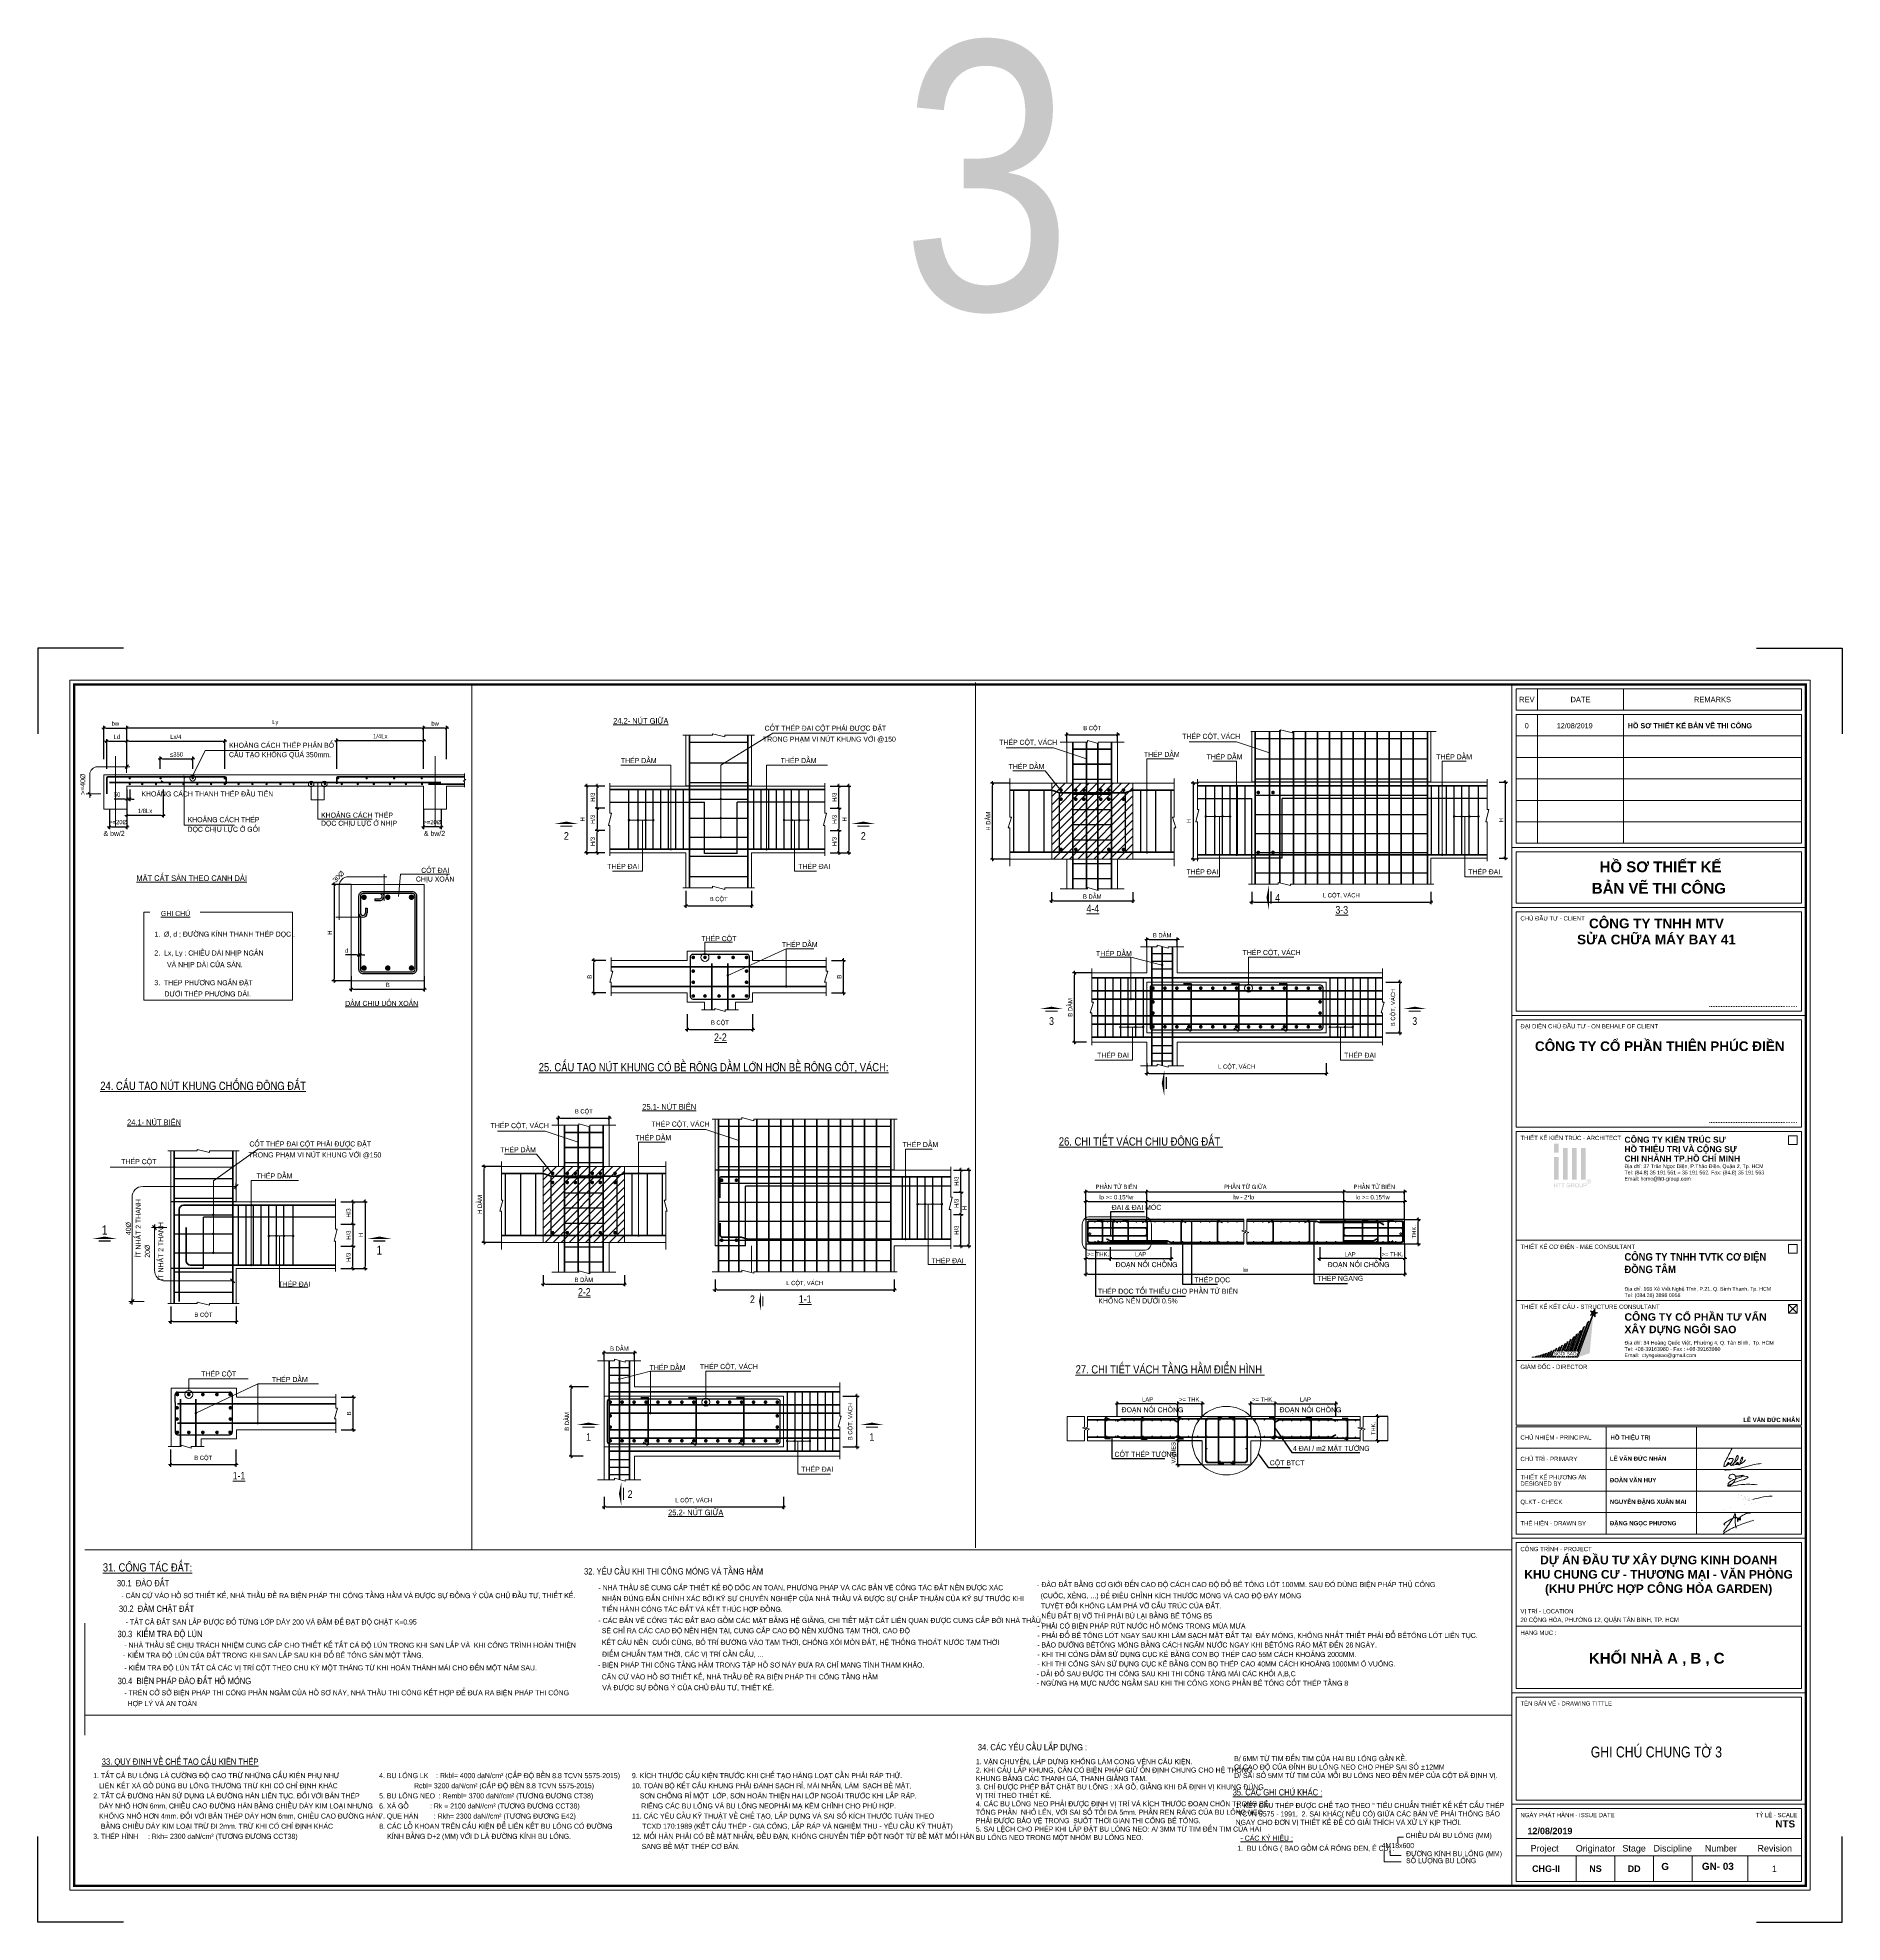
# Model space of a CAD drawing. Header units: millimetres. Extents: x -88960 to 836140, y 175458 to 320791.
# Drawn here: x 79240 to 163340, y 175458 to 263308 of the extents above; entities that cross this region are included whole.
import ezdxf
from ezdxf.enums import TextEntityAlignment as Align

# ---------------------------------------------------------------- set-up
doc = ezdxf.new("R2010")
doc.units = ezdxf.units.MM
doc.header["$LTSCALE"] = 1000
for name, pattern in [('CENTER', [2, 1.25, -0.25, 0.25, -0.25]), ('CENTER2', [1.125, 0.75, -0.125, 0.125, -0.125]), ('HIDDEN', [0.375, 0.25, -0.125]), ('HIDDENX2', [0.75, 0.5, -0.25])]:
    doc.linetypes.add(name, pattern=pattern)
doc.layers.get('0').update_dxf_attribs({"linetype": 'CONTINUOUS'})
doc.layers.get('DEFPOINTS').update_dxf_attribs({"linetype": 'CONTINUOUS'})
for name, color, linetype, lineweight in [('Ap0314_Kh', 253, 'CONTINUOUS', 15), ('Ap0402_Reinf.S', 6, 'CONTINUOUS', 35), ('CDAI', 6, 'CONTINUOUS', 25), ('CHG_XX_Khung ten$0$TEXT', 7, 'CONTINUOUS', 15), ('CHUNHO', 1, 'CONTINUOUS', 13), ('CHUTO', 51, 'CONTINUOUS', 15), ('CTHEP', 4, 'CONTINUOUS', 50), ('DBAO', 2, 'CONTINUOUS', 13), ('DBao1', 2, 'CONTINUOUS', 9), ('DGIONG', 4, 'CONTINUOUS', 13), ('DKHUAT', 252, 'HIDDENX2', 18), ('DTRUC', 9, 'CENTER', 9), ('HATCH', 253, 'CONTINUOUS', 5), ('KTH', 154, 'CONTINUOUS', 15), ('STICK', 1, 'CONTINUOUS', 9), ('TEXT', 1, 'CONTINUOUS', 15)]:
    doc.layers.add(name, color=color, linetype=linetype, lineweight=lineweight)
doc.layers.add('CHG_XX_Khung ten$0$A1 BORDER$0$DGIONG', color=7, linetype='CONTINUOUS', lineweight=13, true_color=0x29ffff)
doc.layers.add('CHG_XX_Khung ten$0$A1 BORDER$0$STICK', color=7, linetype='CONTINUOUS', lineweight=9, true_color=0xe60000)
for name, color, linetype in [('CHG_XX_Khung ten$0$TKTC', 1, 'CONTINUOUS'), ('DIM', 1, 'CONTINUOUS'), ('HIDDEN', 9, 'HIDDEN'), ('S-LINK-3', 3, 'CONTINUOUS'), ('SW', 7, 'CONTINUOUS')]:
    doc.layers.add(name, color=color, linetype=linetype)
doc.styles.add('Ap_Vni-helve', font='VHELVEN_0.TTF', dxfattribs={"width": 0.8, "height": 1})
doc.styles.add('Arial - Bold', font='arialbd.ttf', dxfattribs={"height": 2.5})
doc.styles.add('CHG_XX_Khung ten$0$A1 BORDER$0$ARIAL', font='arial.ttf')
doc.styles.add('CHG_XX_Khung ten$0$A1 BORDER$0$Arial - Bold', font='arialbd.ttf', dxfattribs={"height": 2.5})
doc.styles.add('CHG_XX_Khung ten$0$A1 BORDER$0$Star-AvoBold', font='VAVOB_0.TTF')
doc.styles.add('CHG_XX_Khung ten$0$A1 BORDER$0$Title Block DD$0$ARIAL', font='arial.ttf')
doc.styles.add('CHG_XX_Khung ten$0$A1 BORDER$0$Title Block DD$0$Arial - Bold', font='arialbd.ttf', dxfattribs={"height": 2.5})
doc.styles.add('CHG_XX_Khung ten$0$arial', font='arial.ttf')
doc.styles.add('CHG_XX_Khung ten$0$Arial - Bold', font='arialbd.ttf')
doc.styles.add('CHG_XX_Khung ten$0$ArialB', font='arialbd.ttf')
doc.styles.add('CHG_XX_Khung ten$0$title block pccc$0$ARIAL', font='arial.ttf')
doc.styles.add('CHG_XX_Khung ten$0$title block pccc$0$Arial - Bold', font='arialbd.ttf', dxfattribs={"height": 2.5})
doc.styles.add('romans', font='romans.shx', dxfattribs={"width": 0.8})
doc.styles.add('Star-HelCon', font='VHELVCN_0.TTF')
doc.styles.add('TTP-HelCon', font='VHELVCN_0.TTF')
doc.dimstyles.new('Star-100', dxfattribs={"dimscale": 100, "dimtxt": 2, "dimasz": 1, "dimexe": 1, "dimexo": 0.0625, "dimgap": 0.09, "dimtad": 0, "dimtoh": 1, "dimdec": 4, "dimrnd": 1, "dimdsep": 46, "dimtxsty": 'Star-HelCon', "dimblk": 'Stick', "dimcen": 0.09, "dimdle": 1.5, "dimclrd": 256, "dimclre": 256, "dimclrt": 7, "dimadec": 0, "dimazin": 0, "dimtfac": 1, "dimtdec": 4, "dimtix": 1, "dimtmove": 0, "dimatfit": 3, "dimfxl": 0.18, "dimtvp": 1, "dimtolj": 1, "dimtzin": 0, "dimarcsym": 2})
doc.dimstyles.new('TL 20', dxfattribs={"dimscale": 0, "dimtxt": 250, "dimasz": 200, "dimexe": 100, "dimexo": 200, "dimgap": 100, "dimtad": 1, "dimdec": 1, "dimlfac": 0.2, "dimdsep": 46, "dimtxsty": 'romans', "dimcen": 200, "dimdle": 100, "dimclrd": 256, "dimclre": 256, "dimclrt": 1, "dimaunit": 1, "dimadec": 0, "dimazin": 0, "dimtfac": 1, "dimtdec": 1, "dimtix": 1, "dimtmove": 2, "dimatfit": 3, "dimldrblk": 'OPEN30', "dimfxl": 1, "dimtolj": 1, "dimtzin": 0, "dimarcsym": 0})

# ---------------------------------------------------------------- blocks, each defined once
blk = doc.blocks.new('Stick')
at = {"layer": 'STICK'}
h = blk.add_hatch(color=256, dxfattribs=at)
edge = h.paths.add_edge_path()
edge.add_line((0.3, 0.5), (-0.5, -0.3))
edge.add_arc((-0.4, -0.4), 0.141, 135, 315)
edge.add_line((-0.3, -0.5), (0.5, 0.3))
edge.add_arc((0.4, 0.4), 0.141, 315, 495)
blk.add_line((1, 0), (-1, 0), dxfattribs=at)
blk.add_lwpolyline([(0.3, 0.5), (-0.5, -0.3, 1), (-0.3, -0.5), (0.5, 0.3, 1), (0.3, 0.5, 1)], format="xyb", dxfattribs=at)
blk = doc.blocks.new('*D614')
at = {"layer": 'DEFPOINTS', "color": 0, "transparency": 16777216}
for p in [(97226, 227349), (98037, 227349), (97226, 226517)]:
    blk.add_point(p, dxfattribs=at)
at = {"layer": 'KTH', "lineweight": -2, "transparency": 16777216}
for p, q in [((97226, 227343), (97226, 226417)), ((98037, 227343), (98037, 226417)), ((97937, 226517), (97326, 226517))]:
    blk.add_line(p, q, dxfattribs=at)
at = {"layer": 'KTH', "lineweight": -2, "transparency": 16777216, "xscale": 100, "yscale": 100, "zscale": 100, "rotation": 180}
blk.add_blockref('Stick', (97226, 226517), dxfattribs=at)
at = {"layer": 'KTH', "lineweight": -2, "transparency": 16777216, "xscale": 100, "yscale": 100, "zscale": 100}
blk.add_blockref('Stick', (98037, 226517), dxfattribs=at)
at = {"layer": 'KTH', "color": 7, "transparency": 16777216, "insert": (97632, 226741), "char_height": 200, "attachment_point": 5, "style": 'Star-HelCon'}
blk.add_mtext('\\A1;>=20Þ', dxfattribs=at)
blk = doc.blocks.new('*D615')
at = {"layer": 'DEFPOINTS', "color": 0, "transparency": 16777216}
for p in [(93179, 230535), (93179, 229226), (97226, 229226)]:
    blk.add_point(p, dxfattribs=at)
at = {"layer": 'KTH', "lineweight": -2, "transparency": 16777216}
for p, q in [((93179, 229232), (93179, 230635)), ((97126, 230535), (93279, 230535)), ((97226, 229232), (97226, 230635))]:
    blk.add_line(p, q, dxfattribs=at)
at = {"layer": 'KTH', "lineweight": -2, "transparency": 16777216, "xscale": 100, "yscale": 100, "zscale": 100, "rotation": 180}
blk.add_blockref('Stick', (93179, 230535), dxfattribs=at)
at = {"layer": 'KTH', "lineweight": -2, "transparency": 16777216, "xscale": 100, "yscale": 100, "zscale": 100}
blk.add_blockref('Stick', (97226, 230535), dxfattribs=at)
at = {"layer": 'KTH', "color": 7, "transparency": 16777216, "insert": (95203, 230743), "char_height": 200, "attachment_point": 5, "style": 'Star-HelCon'}
blk.add_mtext('\\A1;1/4Lx', dxfattribs=at)
blk = doc.blocks.new('*D616')
at = {"layer": 'DEFPOINTS', "color": 0, "transparency": 16777216}
for p in [(97226, 231129), (97226, 229670), (98296, 229670)]:
    blk.add_point(p, dxfattribs=at)
at = {"layer": 'KTH', "lineweight": -2, "transparency": 16777216}
for p, q in [((97226, 229676), (97226, 231229)), ((98196, 231129), (97326, 231129)), ((98296, 229676), (98296, 231229))]:
    blk.add_line(p, q, dxfattribs=at)
at = {"layer": 'KTH', "lineweight": -2, "transparency": 16777216, "xscale": 100, "yscale": 100, "zscale": 100, "rotation": 180}
blk.add_blockref('Stick', (97226, 231129), dxfattribs=at)
at = {"layer": 'KTH', "lineweight": -2, "transparency": 16777216, "xscale": 100, "yscale": 100, "zscale": 100}
blk.add_blockref('Stick', (98296, 231129), dxfattribs=at)
at = {"layer": 'KTH', "color": 7, "transparency": 16777216, "insert": (97761, 231333), "char_height": 200, "attachment_point": 5, "style": 'Star-HelCon'}
blk.add_mtext('\\A1;bw', dxfattribs=at)
blk = doc.blocks.new('*D634')
at = {"layer": 'DEFPOINTS', "color": 0, "transparency": 16777216}
for p in [(83396, 228277), (83529, 228277), (83529, 227818)]:
    blk.add_point(p, dxfattribs=at)
at = {"layer": 'KTH', "lineweight": -2, "transparency": 16777216}
for p, q in [((83296, 227818), (82810, 227818)), ((83396, 228271), (83396, 227718)), ((83529, 227818), (83396, 227818)), ((83529, 228271), (83529, 227718)), ((83629, 227818), (83729, 227818))]:
    blk.add_line(p, q, dxfattribs=at)
at = {"layer": 'KTH', "lineweight": -2, "transparency": 16777216, "xscale": 100, "yscale": 100, "zscale": 100}
blk.add_blockref('Stick', (83396, 227818), dxfattribs=at)
at = {"layer": 'KTH', "lineweight": -2, "transparency": 16777216, "xscale": 100, "yscale": 100, "zscale": 100, "rotation": 180}
blk.add_blockref('Stick', (83529, 227818), dxfattribs=at)
at = {"layer": 'KTH', "color": 7, "transparency": 16777216, "insert": (82941, 228022), "char_height": 200, "attachment_point": 5, "style": 'Star-HelCon'}
blk.add_mtext('\\A1;50', dxfattribs=at)
blk = doc.blocks.new('*D635')
at = {"layer": 'DEFPOINTS', "color": 0, "transparency": 16777216}
for p in [(83396, 228270), (85088, 228270), (83396, 227055)]:
    blk.add_point(p, dxfattribs=at)
at = {"layer": 'KTH', "lineweight": -2, "transparency": 16777216}
for p, q in [((83396, 228264), (83396, 226955)), ((85088, 228264), (85088, 226955)), ((84988, 227055), (83496, 227055))]:
    blk.add_line(p, q, dxfattribs=at)
at = {"layer": 'KTH', "lineweight": -2, "transparency": 16777216, "xscale": 100, "yscale": 100, "zscale": 100, "rotation": 180}
blk.add_blockref('Stick', (83396, 227055), dxfattribs=at)
at = {"layer": 'KTH', "lineweight": -2, "transparency": 16777216, "xscale": 100, "yscale": 100, "zscale": 100}
blk.add_blockref('Stick', (85088, 227055), dxfattribs=at)
at = {"layer": 'KTH', "color": 7, "transparency": 16777216, "insert": (84242, 227262), "char_height": 200, "attachment_point": 5, "style": 'Star-HelCon'}
blk.add_mtext('\\A1;1/8Lx', dxfattribs=at)
blk = doc.blocks.new('*D636')
at = {"layer": 'DEFPOINTS', "color": 0, "transparency": 16777216}
for p in [(82585, 227349), (83396, 227349), (83396, 226517)]:
    blk.add_point(p, dxfattribs=at)
at = {"layer": 'KTH', "lineweight": -2, "transparency": 16777216}
for p, q in [((82585, 227343), (82585, 226417)), ((83396, 227343), (83396, 226417)), ((82685, 226517), (83296, 226517))]:
    blk.add_line(p, q, dxfattribs=at)
at = {"layer": 'KTH', "lineweight": -2, "transparency": 16777216, "xscale": 100, "yscale": 100, "zscale": 100, "rotation": 180}
blk.add_blockref('Stick', (82585, 226517), dxfattribs=at)
at = {"layer": 'KTH', "lineweight": -2, "transparency": 16777216, "xscale": 100, "yscale": 100, "zscale": 100}
blk.add_blockref('Stick', (83396, 226517), dxfattribs=at)
at = {"layer": 'KTH', "color": 7, "transparency": 16777216, "insert": (82990, 226741), "char_height": 200, "attachment_point": 5, "style": 'Star-HelCon'}
blk.add_mtext('\\A1;>=20Þ', dxfattribs=at)
blk = doc.blocks.new('*D637')
at = {"layer": 'DEFPOINTS', "color": 0, "transparency": 16777216}
for p in [(83396, 231129), (82326, 229670), (83396, 229670)]:
    blk.add_point(p, dxfattribs=at)
at = {"layer": 'KTH', "lineweight": -2, "transparency": 16777216}
for p, q in [((82326, 229676), (82326, 231229)), ((82426, 231129), (83296, 231129)), ((83396, 229676), (83396, 231229))]:
    blk.add_line(p, q, dxfattribs=at)
at = {"layer": 'KTH', "lineweight": -2, "transparency": 16777216, "xscale": 100, "yscale": 100, "zscale": 100, "rotation": 180}
blk.add_blockref('Stick', (82326, 231129), dxfattribs=at)
at = {"layer": 'KTH', "lineweight": -2, "transparency": 16777216, "xscale": 100, "yscale": 100, "zscale": 100}
blk.add_blockref('Stick', (83396, 231129), dxfattribs=at)
at = {"layer": 'KTH', "color": 7, "transparency": 16777216, "insert": (82861, 231333), "char_height": 200, "attachment_point": 5, "style": 'Star-HelCon'}
blk.add_mtext('\\A1;bw', dxfattribs=at)
blk = doc.blocks.new('*D638')
at = {"layer": 'DEFPOINTS', "color": 0, "transparency": 16777216}
for p in [(83396, 230511), (82455, 229226), (83396, 229226)]:
    blk.add_point(p, dxfattribs=at)
at = {"layer": 'KTH', "lineweight": -2, "transparency": 16777216}
for p, q in [((82455, 229232), (82455, 230611)), ((82555, 230511), (83296, 230511)), ((83396, 229232), (83396, 230611))]:
    blk.add_line(p, q, dxfattribs=at)
at = {"layer": 'KTH', "lineweight": -2, "transparency": 16777216, "xscale": 100, "yscale": 100, "zscale": 100, "rotation": 180}
blk.add_blockref('Stick', (82455, 230511), dxfattribs=at)
at = {"layer": 'KTH', "lineweight": -2, "transparency": 16777216, "xscale": 100, "yscale": 100, "zscale": 100}
blk.add_blockref('Stick', (83396, 230511), dxfattribs=at)
at = {"layer": 'KTH', "color": 7, "transparency": 16777216, "insert": (82925, 230716), "char_height": 200, "attachment_point": 5, "style": 'Star-HelCon'}
blk.add_mtext('\\A1;Ld', dxfattribs=at)
blk = doc.blocks.new('*D639')
at = {"layer": 'DEFPOINTS', "color": 0, "transparency": 16777216}
for p in [(87955, 230511), (83396, 229226), (87955, 229226)]:
    blk.add_point(p, dxfattribs=at)
at = {"layer": 'KTH', "lineweight": -2, "transparency": 16777216}
for p, q in [((83396, 229232), (83396, 230611)), ((83496, 230511), (87855, 230511)), ((87955, 229232), (87955, 230611))]:
    blk.add_line(p, q, dxfattribs=at)
at = {"layer": 'KTH', "lineweight": -2, "transparency": 16777216, "xscale": 100, "yscale": 100, "zscale": 100, "rotation": 180}
blk.add_blockref('Stick', (83396, 230511), dxfattribs=at)
at = {"layer": 'KTH', "lineweight": -2, "transparency": 16777216, "xscale": 100, "yscale": 100, "zscale": 100}
blk.add_blockref('Stick', (87955, 230511), dxfattribs=at)
at = {"layer": 'KTH', "color": 7, "transparency": 16777216, "insert": (85675, 230719), "char_height": 200, "attachment_point": 5, "style": 'Star-HelCon'}
blk.add_mtext('\\A1;Lx/4', dxfattribs=at)
blk = doc.blocks.new('*D640')
at = {"layer": 'DEFPOINTS', "color": 0, "transparency": 16777216}
for p in [(86464, 229695), (84952, 229226), (86464, 229226)]:
    blk.add_point(p, dxfattribs=at)
at = {"layer": 'KTH', "lineweight": -2, "transparency": 16777216}
for p, q in [((84952, 229232), (84952, 229795)), ((85052, 229695), (86364, 229695)), ((86464, 229232), (86464, 229795))]:
    blk.add_line(p, q, dxfattribs=at)
at = {"layer": 'KTH', "lineweight": -2, "transparency": 16777216, "xscale": 100, "yscale": 100, "zscale": 100, "rotation": 180}
blk.add_blockref('Stick', (84952, 229695), dxfattribs=at)
at = {"layer": 'KTH', "lineweight": -2, "transparency": 16777216, "xscale": 100, "yscale": 100, "zscale": 100}
blk.add_blockref('Stick', (86464, 229695), dxfattribs=at)
at = {"layer": 'KTH', "color": 7, "transparency": 16777216, "insert": (85708, 229900), "char_height": 200, "attachment_point": 5, "style": 'Star-HelCon'}
blk.add_mtext('\\A1;{\\fArial|b0|i0|c0|p34;≤}350', dxfattribs=at)
blk = doc.blocks.new('*D660')
at = {"layer": 'DEFPOINTS', "color": 0, "transparency": 16777216}
for p in [(83396, 231129), (83396, 229670), (97226, 229670)]:
    blk.add_point(p, dxfattribs=at)
at = {"layer": 'KTH', "lineweight": -2, "transparency": 16777216}
for p, q in [((83396, 229676), (83396, 231229)), ((97126, 231129), (83496, 231129)), ((97226, 229676), (97226, 231229))]:
    blk.add_line(p, q, dxfattribs=at)
at = {"layer": 'KTH', "lineweight": -2, "transparency": 16777216, "xscale": 100, "yscale": 100, "zscale": 100, "rotation": 180}
blk.add_blockref('Stick', (83396, 231129), dxfattribs=at)
at = {"layer": 'KTH', "lineweight": -2, "transparency": 16777216, "xscale": 100, "yscale": 100, "zscale": 100}
blk.add_blockref('Stick', (97226, 231129), dxfattribs=at)
at = {"layer": 'KTH', "color": 7, "transparency": 16777216, "insert": (90311, 231379), "char_height": 200, "attachment_point": 5, "style": 'Star-HelCon'}
blk.add_mtext('\\A1;Ly', dxfattribs=at)
blk = doc.blocks.new('*D661')
at = {"layer": 'DEFPOINTS', "color": 0, "transparency": 16777216}
for p in [(94194, 220904), (94279, 220904), (94279, 220551)]:
    blk.add_point(p, dxfattribs=at)
at = {"layer": 'KTH', "lineweight": -2, "transparency": 16777216}
for p, q in [((94094, 220551), (93578, 220551)), ((94194, 220898), (94194, 220451)), ((94279, 220551), (94194, 220551)), ((94279, 220898), (94279, 220451)), ((94379, 220551), (94479, 220551))]:
    blk.add_line(p, q, dxfattribs=at)
at = {"layer": 'KTH', "lineweight": -2, "transparency": 16777216, "xscale": 100, "yscale": 100, "zscale": 100}
blk.add_blockref('Stick', (94194, 220551), dxfattribs=at)
at = {"layer": 'KTH', "lineweight": -2, "transparency": 16777216, "xscale": 100, "yscale": 100, "zscale": 100, "rotation": 180}
blk.add_blockref('Stick', (94279, 220551), dxfattribs=at)
at = {"layer": 'KTH', "color": 7, "transparency": 16777216, "insert": (93637, 220755), "char_height": 200, "attachment_point": 5, "style": 'Star-HelCon'}
blk.add_mtext('\\A1;d', dxfattribs=at)
blk = doc.blocks.new('*D662')
at = {"layer": 'DEFPOINTS', "color": 0, "transparency": 16777216}
for p in [(93855, 219568), (97254, 219568), (97254, 218952)]:
    blk.add_point(p, dxfattribs=at)
at = {"layer": 'KTH', "lineweight": -2, "transparency": 16777216}
for p, q in [((93855, 219562), (93855, 218852)), ((93955, 218952), (97154, 218952)), ((97254, 219562), (97254, 218852))]:
    blk.add_line(p, q, dxfattribs=at)
at = {"layer": 'KTH', "lineweight": -2, "transparency": 16777216, "xscale": 100, "yscale": 100, "zscale": 100, "rotation": 180}
blk.add_blockref('Stick', (93855, 218952), dxfattribs=at)
at = {"layer": 'KTH', "lineweight": -2, "transparency": 16777216, "xscale": 100, "yscale": 100, "zscale": 100}
blk.add_blockref('Stick', (97254, 218952), dxfattribs=at)
at = {"layer": 'KTH', "color": 7, "transparency": 16777216, "insert": (95555, 219152), "char_height": 200, "attachment_point": 5, "style": 'Star-HelCon'}
blk.add_mtext('\\A1;B', dxfattribs=at)
blk = doc.blocks.new('*D663')
at = {"layer": 'DEFPOINTS', "color": 0, "transparency": 16777216}
for p in [(93855, 223836), (93053, 219345), (93855, 219345)]:
    blk.add_point(p, dxfattribs=at)
at = {"layer": 'KTH', "lineweight": -2, "transparency": 16777216}
for p, q in [((93848, 223836), (92953, 223836)), ((93053, 223736), (93053, 219445)), ((93848, 219345), (92953, 219345))]:
    blk.add_line(p, q, dxfattribs=at)
at = {"layer": 'KTH', "lineweight": -2, "transparency": 16777216, "xscale": 100, "yscale": 100, "zscale": 100}
for p, rotation in [((93053, 223836), 90), ((93053, 219345), 270)]:
    blk.add_blockref('Stick', p, dxfattribs=dict(at, rotation=rotation))
at = {"layer": 'KTH', "color": 7, "transparency": 16777216, "insert": (92853, 221590), "char_height": 200, "attachment_point": 5, "rotation": 90, "style": 'Star-HelCon'}
blk.add_mtext('\\A1;H', dxfattribs=at)
blk = doc.blocks.new('*D669')
at = {"layer": 'DEFPOINTS', "color": 0, "transparency": 16777216}
for p in [(93379, 199937), (93947, 199937), (93379, 198421)]:
    blk.add_point(p, dxfattribs=at)
at = {"layer": 'KTH', "lineweight": -2, "transparency": 16777216}
for p, q in [((93385, 199937), (94047, 199937)), ((93947, 198521), (93947, 199837)), ((93385, 198421), (94047, 198421))]:
    blk.add_line(p, q, dxfattribs=at)
at = {"layer": 'KTH', "lineweight": -2, "transparency": 16777216, "xscale": 100, "yscale": 100, "zscale": 100}
for p, rotation in [((93947, 199937), 90), ((93947, 198421), 270)]:
    blk.add_blockref('Stick', p, dxfattribs=dict(at, rotation=rotation))
at = {"layer": 'KTH', "color": 7, "transparency": 16777216, "insert": (93747, 199179), "char_height": 200, "attachment_point": 5, "rotation": 90, "style": 'Star-HelCon'}
blk.add_mtext('\\A1;B', dxfattribs=at)
blk = doc.blocks.new('*D670')
at = {"layer": 'DEFPOINTS', "color": 0, "transparency": 16777216}
for p in [(105160, 220295), (105728, 220295), (105728, 218780)]:
    blk.add_point(p, dxfattribs=at)
at = {"layer": 'KTH', "lineweight": -2, "transparency": 16777216}
for p, q in [((105722, 220295), (105060, 220295)), ((105160, 218880), (105160, 220195)), ((105722, 218780), (105060, 218780))]:
    blk.add_line(p, q, dxfattribs=at)
at = {"layer": 'KTH', "lineweight": -2, "transparency": 16777216, "xscale": 100, "yscale": 100, "zscale": 100}
for p, rotation in [((105160, 220295), 90), ((105160, 218780), 270)]:
    blk.add_blockref('Stick', p, dxfattribs=dict(at, rotation=rotation))
at = {"layer": 'KTH', "color": 7, "transparency": 16777216, "insert": (104960, 219537), "char_height": 200, "attachment_point": 5, "rotation": 90, "style": 'Star-HelCon'}
blk.add_mtext('\\A1;B', dxfattribs=at)
blk = doc.blocks.new('D')
at = {"layer": 'DIM'}
blk.add_line((150, 0), (-150, 0), dxfattribs=at)
at = {"layer": 'DIM', "color": 3}
blk.add_line((106, 106), (-106, -106), dxfattribs=at)
blk = doc.blocks.new('*D671')
at = {"layer": 'DEFPOINTS', "color": 0, "transparency": 16777216}
for p in [(85439, 204174), (88485, 204174), (88485, 203463)]:
    blk.add_point(p, dxfattribs=at)
at = {"layer": 'KTH', "lineweight": -2, "transparency": 16777216}
for p, q in [((85439, 204168), (85439, 203363)), ((88485, 204168), (88485, 203363)), ((85539, 203463), (88385, 203463))]:
    blk.add_line(p, q, dxfattribs=at)
at = {"layer": 'KTH', "lineweight": -2, "transparency": 16777216, "xscale": 100, "yscale": 100, "zscale": 100, "rotation": 180}
blk.add_blockref('Stick', (85439, 203463), dxfattribs=at)
at = {"layer": 'KTH', "lineweight": -2, "transparency": 16777216, "xscale": 100, "yscale": 100, "zscale": 100}
blk.add_blockref('Stick', (88485, 203463), dxfattribs=at)
at = {"layer": 'KTH', "color": 7, "transparency": 16777216, "insert": (86962, 203753), "char_height": 200, "attachment_point": 5, "style": 'Star-HelCon'}
blk.add_mtext('\\A1;B COÄT', dxfattribs=at)
blk = doc.blocks.new('*D672')
at = {"layer": 'DEFPOINTS', "color": 0, "transparency": 16777216}
for p in [(93790, 209044), (93790, 205938), (94500, 205938)]:
    blk.add_point(p, dxfattribs=at)
at = {"layer": 'KTH', "lineweight": -2, "transparency": 16777216}
for p, q in [((93796, 209044), (94600, 209044)), ((94500, 208944), (94500, 206038)), ((93796, 205938), (94600, 205938))]:
    blk.add_line(p, q, dxfattribs=at)
at = {"layer": 'KTH', "lineweight": -2, "transparency": 16777216, "xscale": 100, "yscale": 100, "zscale": 100}
for p, rotation in [((94500, 209044), 90), ((94500, 205938), 270)]:
    blk.add_blockref('Stick', p, dxfattribs=dict(at, rotation=rotation))
at = {"layer": 'KTH', "color": 7, "transparency": 16777216, "insert": (94300, 207491), "char_height": 200, "attachment_point": 5, "rotation": 90, "style": 'Star-HelCon'}
blk.add_mtext('\\A1;H', dxfattribs=at)
blk = doc.blocks.new('*D673')
at = {"layer": 'DEFPOINTS', "color": 0, "transparency": 16777216}
for p in [(93363, 209042), (93932, 209042), (93363, 208007)]:
    blk.add_point(p, dxfattribs=at)
at = {"layer": 'KTH', "lineweight": -2, "transparency": 16777216}
for p, q in [((93370, 209042), (94032, 209042)), ((93932, 208107), (93932, 208942)), ((93370, 208007), (94032, 208007))]:
    blk.add_line(p, q, dxfattribs=at)
at = {"layer": 'KTH', "lineweight": -2, "transparency": 16777216, "xscale": 100, "yscale": 100, "zscale": 100}
for p, rotation in [((93932, 209042), 90), ((93932, 208007), 270)]:
    blk.add_blockref('Stick', p, dxfattribs=dict(at, rotation=rotation))
at = {"layer": 'KTH', "color": 7, "transparency": 16777216, "insert": (93724, 208524), "char_height": 200, "attachment_point": 5, "rotation": 90, "style": 'Star-HelCon'}
blk.add_mtext('\\A1;H/3', dxfattribs=at)
blk = doc.blocks.new('*D674')
at = {"layer": 'DEFPOINTS', "color": 0, "transparency": 16777216}
for p in [(105251, 228423), (104824, 225318), (105251, 225318)]:
    blk.add_point(p, dxfattribs=at)
at = {"layer": 'KTH', "lineweight": -2, "transparency": 16777216}
for p, q in [((105245, 228423), (104724, 228423)), ((104824, 228323), (104824, 225418)), ((105245, 225318), (104724, 225318))]:
    blk.add_line(p, q, dxfattribs=at)
at = {"layer": 'KTH', "lineweight": -2, "transparency": 16777216, "xscale": 100, "yscale": 100, "zscale": 100}
for p, rotation in [((104824, 228423), 90), ((104824, 225318), 270)]:
    blk.add_blockref('Stick', p, dxfattribs=dict(at, rotation=rotation))
at = {"layer": 'KTH', "color": 7, "transparency": 16777216, "insert": (104624, 226871), "char_height": 200, "attachment_point": 5, "rotation": 90, "style": 'Star-HelCon'}
blk.add_mtext('\\A1;H', dxfattribs=at)
blk = doc.blocks.new('*D675')
at = {"layer": 'DEFPOINTS', "color": 0, "transparency": 16777216}
for p in [(105314, 228422), (105670, 228422), (105670, 227386)]:
    blk.add_point(p, dxfattribs=at)
at = {"layer": 'KTH', "lineweight": -2, "transparency": 16777216}
for p, q in [((105664, 228422), (105214, 228422)), ((105314, 227486), (105314, 228322)), ((105664, 227386), (105214, 227386))]:
    blk.add_line(p, q, dxfattribs=at)
at = {"layer": 'KTH', "lineweight": -2, "transparency": 16777216, "xscale": 100, "yscale": 100, "zscale": 100}
for p, rotation in [((105314, 228422), 90), ((105314, 227386), 270)]:
    blk.add_blockref('Stick', p, dxfattribs=dict(at, rotation=rotation))
at = {"layer": 'KTH', "color": 7, "transparency": 16777216, "insert": (105107, 227904), "char_height": 200, "attachment_point": 5, "rotation": 90, "style": 'Star-HelCon'}
blk.add_mtext('\\A1;H/3', dxfattribs=at)
blk = doc.blocks.new('*D676')
at = {"layer": 'DEFPOINTS', "color": 0, "transparency": 16777216}
for p in [(93363, 206973), (93932, 206973), (93363, 205938)]:
    blk.add_point(p, dxfattribs=at)
at = {"layer": 'KTH', "lineweight": -2, "transparency": 16777216}
for p, q in [((93370, 206973), (94032, 206973)), ((93932, 206038), (93932, 206873)), ((93370, 205938), (94032, 205938))]:
    blk.add_line(p, q, dxfattribs=at)
at = {"layer": 'KTH', "lineweight": -2, "transparency": 16777216, "xscale": 100, "yscale": 100, "zscale": 100}
for p, rotation in [((93932, 206973), 90), ((93932, 205938), 270)]:
    blk.add_blockref('Stick', p, dxfattribs=dict(at, rotation=rotation))
at = {"layer": 'KTH', "color": 7, "transparency": 16777216, "insert": (93724, 206456), "char_height": 200, "attachment_point": 5, "rotation": 90, "style": 'Star-HelCon'}
blk.add_mtext('\\A1;H/3', dxfattribs=at)
blk = doc.blocks.new('*D677')
at = {"layer": 'DEFPOINTS', "color": 0, "transparency": 16777216}
for p in [(93363, 208007), (93363, 206973), (93932, 206973)]:
    blk.add_point(p, dxfattribs=at)
at = {"layer": 'KTH', "lineweight": -2, "transparency": 16777216}
for p, q in [((93370, 208007), (94032, 208007)), ((93932, 207907), (93932, 207073)), ((93370, 206973), (94032, 206973))]:
    blk.add_line(p, q, dxfattribs=at)
at = {"layer": 'KTH', "lineweight": -2, "transparency": 16777216, "xscale": 100, "yscale": 100, "zscale": 100}
for p, rotation in [((93932, 208007), 90), ((93932, 206973), 270)]:
    blk.add_blockref('Stick', p, dxfattribs=dict(at, rotation=rotation))
at = {"layer": 'KTH', "color": 7, "transparency": 16777216, "insert": (93724, 207490), "char_height": 200, "attachment_point": 5, "rotation": 90, "style": 'Star-HelCon'}
blk.add_mtext('\\A1;H/3', dxfattribs=at)
blk = doc.blocks.new('*D678')
at = {"layer": 'DEFPOINTS', "color": 0, "transparency": 16777216}
for p in [(105670, 227387), (105314, 226353), (105670, 226353)]:
    blk.add_point(p, dxfattribs=at)
at = {"layer": 'KTH', "lineweight": -2, "transparency": 16777216}
for p, q in [((105664, 227387), (105214, 227387)), ((105314, 227287), (105314, 226453)), ((105664, 226353), (105214, 226353))]:
    blk.add_line(p, q, dxfattribs=at)
at = {"layer": 'KTH', "lineweight": -2, "transparency": 16777216, "xscale": 100, "yscale": 100, "zscale": 100}
for p, rotation in [((105314, 227387), 90), ((105314, 226353), 270)]:
    blk.add_blockref('Stick', p, dxfattribs=dict(at, rotation=rotation))
at = {"layer": 'KTH', "color": 7, "transparency": 16777216, "insert": (105107, 226870), "char_height": 200, "attachment_point": 5, "rotation": 90, "style": 'Star-HelCon'}
blk.add_mtext('\\A1;H/3', dxfattribs=at)
blk = doc.blocks.new('*D679')
at = {"layer": 'DEFPOINTS', "color": 0, "transparency": 16777216}
for p in [(105314, 226353), (105670, 226353), (105670, 225318)]:
    blk.add_point(p, dxfattribs=at)
at = {"layer": 'KTH', "lineweight": -2, "transparency": 16777216}
for p, q in [((105664, 226353), (105214, 226353)), ((105314, 225418), (105314, 226253)), ((105664, 225318), (105214, 225318))]:
    blk.add_line(p, q, dxfattribs=at)
at = {"layer": 'KTH', "lineweight": -2, "transparency": 16777216, "xscale": 100, "yscale": 100, "zscale": 100}
for p, rotation in [((105314, 226353), 90), ((105314, 225318), 270)]:
    blk.add_blockref('Stick', p, dxfattribs=dict(at, rotation=rotation))
at = {"layer": 'KTH', "color": 7, "transparency": 16777216, "insert": (105107, 225835), "char_height": 200, "attachment_point": 5, "rotation": 90, "style": 'Star-HelCon'}
blk.add_mtext('\\A1;H/3', dxfattribs=at)
blk = doc.blocks.new('*D680')
at = {"layer": 'DEFPOINTS', "color": 0, "transparency": 16777216}
for p in [(116225, 220295), (116793, 220295), (116225, 218780)]:
    blk.add_point(p, dxfattribs=at)
at = {"layer": 'KTH', "lineweight": -2, "transparency": 16777216}
for p, q in [((116231, 220295), (116893, 220295)), ((116793, 218880), (116793, 220195)), ((116231, 218780), (116893, 218780))]:
    blk.add_line(p, q, dxfattribs=at)
at = {"layer": 'KTH', "lineweight": -2, "transparency": 16777216, "xscale": 100, "yscale": 100, "zscale": 100}
for p, rotation in [((116793, 220295), 90), ((116793, 218780), 270)]:
    blk.add_blockref('Stick', p, dxfattribs=dict(at, rotation=rotation))
at = {"layer": 'KTH', "color": 7, "transparency": 16777216, "insert": (116593, 219537), "char_height": 200, "attachment_point": 5, "rotation": 90, "style": 'Star-HelCon'}
blk.add_mtext('\\A1;B', dxfattribs=at)
blk = doc.blocks.new('*D681')
at = {"layer": 'DEFPOINTS', "color": 0, "transparency": 16777216}
for p in [(116167, 228422), (116577, 228422), (116167, 227386)]:
    blk.add_point(p, dxfattribs=at)
at = {"layer": 'KTH', "lineweight": -2, "transparency": 16777216}
for p, q in [((116173, 228422), (116677, 228422)), ((116577, 227486), (116577, 228322)), ((116173, 227386), (116677, 227386))]:
    blk.add_line(p, q, dxfattribs=at)
at = {"layer": 'KTH', "lineweight": -2, "transparency": 16777216, "xscale": 100, "yscale": 100, "zscale": 100}
for p, rotation in [((116577, 228422), 90), ((116577, 227386), 270)]:
    blk.add_blockref('Stick', p, dxfattribs=dict(at, rotation=rotation))
at = {"layer": 'KTH', "color": 7, "transparency": 16777216, "insert": (116370, 227904), "char_height": 200, "attachment_point": 5, "rotation": 90, "style": 'Star-HelCon'}
blk.add_mtext('\\A1;H/3', dxfattribs=at)
blk = doc.blocks.new('*D682')
at = {"layer": 'DEFPOINTS', "color": 0, "transparency": 16777216}
for p in [(116438, 228423), (116438, 225318), (117038, 225318)]:
    blk.add_point(p, dxfattribs=at)
at = {"layer": 'KTH', "lineweight": -2, "transparency": 16777216}
for p, q in [((116444, 228423), (117138, 228423)), ((117038, 228323), (117038, 225418)), ((116444, 225318), (117138, 225318))]:
    blk.add_line(p, q, dxfattribs=at)
at = {"layer": 'KTH', "lineweight": -2, "transparency": 16777216, "xscale": 100, "yscale": 100, "zscale": 100}
for p, rotation in [((117038, 228423), 90), ((117038, 225318), 270)]:
    blk.add_blockref('Stick', p, dxfattribs=dict(at, rotation=rotation))
at = {"layer": 'KTH', "color": 7, "transparency": 16777216, "insert": (116838, 226871), "char_height": 200, "attachment_point": 5, "rotation": 90, "style": 'Star-HelCon'}
blk.add_mtext('\\A1;H', dxfattribs=at)
blk = doc.blocks.new('*D683')
at = {"layer": 'DEFPOINTS', "color": 0, "transparency": 16777216}
for p in [(109452, 223554), (112498, 223554), (112498, 222843)]:
    blk.add_point(p, dxfattribs=at)
at = {"layer": 'KTH', "lineweight": -2, "transparency": 16777216}
for p, q in [((109452, 223547), (109452, 222743)), ((112498, 223547), (112498, 222743)), ((109552, 222843), (112398, 222843))]:
    blk.add_line(p, q, dxfattribs=at)
at = {"layer": 'KTH', "lineweight": -2, "transparency": 16777216, "xscale": 100, "yscale": 100, "zscale": 100, "rotation": 180}
blk.add_blockref('Stick', (109452, 222843), dxfattribs=at)
at = {"layer": 'KTH', "lineweight": -2, "transparency": 16777216, "xscale": 100, "yscale": 100, "zscale": 100}
blk.add_blockref('Stick', (112498, 222843), dxfattribs=at)
at = {"layer": 'KTH', "color": 7, "transparency": 16777216, "insert": (110975, 223133), "char_height": 200, "attachment_point": 5, "style": 'Star-HelCon'}
blk.add_mtext('\\A1;B COÄT', dxfattribs=at)
blk = doc.blocks.new('*D684')
at = {"layer": 'DEFPOINTS', "color": 0, "transparency": 16777216}
for p in [(116167, 227387), (116167, 226353), (116577, 226353)]:
    blk.add_point(p, dxfattribs=at)
at = {"layer": 'KTH', "lineweight": -2, "transparency": 16777216}
for p, q in [((116173, 227387), (116677, 227387)), ((116577, 227287), (116577, 226453)), ((116173, 226353), (116677, 226353))]:
    blk.add_line(p, q, dxfattribs=at)
at = {"layer": 'KTH', "lineweight": -2, "transparency": 16777216, "xscale": 100, "yscale": 100, "zscale": 100}
for p, rotation in [((116577, 227387), 90), ((116577, 226353), 270)]:
    blk.add_blockref('Stick', p, dxfattribs=dict(at, rotation=rotation))
at = {"layer": 'KTH', "color": 7, "transparency": 16777216, "insert": (116370, 226870), "char_height": 200, "attachment_point": 5, "rotation": 90, "style": 'Star-HelCon'}
blk.add_mtext('\\A1;H/3', dxfattribs=at)
blk = doc.blocks.new('*D685')
at = {"layer": 'DEFPOINTS', "color": 0, "transparency": 16777216}
for p in [(116167, 226353), (116577, 226353), (116167, 225318)]:
    blk.add_point(p, dxfattribs=at)
at = {"layer": 'KTH', "lineweight": -2, "transparency": 16777216}
for p, q in [((116173, 226353), (116677, 226353)), ((116577, 225418), (116577, 226253)), ((116173, 225318), (116677, 225318))]:
    blk.add_line(p, q, dxfattribs=at)
at = {"layer": 'KTH', "lineweight": -2, "transparency": 16777216, "xscale": 100, "yscale": 100, "zscale": 100}
for p, rotation in [((116577, 226353), 90), ((116577, 225318), 270)]:
    blk.add_blockref('Stick', p, dxfattribs=dict(at, rotation=rotation))
at = {"layer": 'KTH', "color": 7, "transparency": 16777216, "insert": (116370, 225835), "char_height": 200, "attachment_point": 5, "rotation": 90, "style": 'Star-HelCon'}
blk.add_mtext('\\A1;H/3', dxfattribs=at)
blk = doc.blocks.new('*D686')
at = {"layer": 'DEFPOINTS', "color": 0, "transparency": 16777216}
for p in [(85429, 197505), (88476, 197505), (88476, 196795)]:
    blk.add_point(p, dxfattribs=at)
at = {"layer": 'KTH', "lineweight": -2, "transparency": 16777216}
for p, q in [((85429, 197499), (85429, 196695)), ((85529, 196795), (88376, 196795)), ((88476, 197499), (88476, 196695))]:
    blk.add_line(p, q, dxfattribs=at)
at = {"layer": 'KTH', "lineweight": -2, "transparency": 16777216, "xscale": 100, "yscale": 100, "zscale": 100, "rotation": 180}
blk.add_blockref('Stick', (85429, 196795), dxfattribs=at)
at = {"layer": 'KTH', "lineweight": -2, "transparency": 16777216, "xscale": 100, "yscale": 100, "zscale": 100}
blk.add_blockref('Stick', (88476, 196795), dxfattribs=at)
at = {"layer": 'KTH', "color": 7, "transparency": 16777216, "insert": (86952, 197084), "char_height": 200, "attachment_point": 5, "style": 'Star-HelCon'}
blk.add_mtext('\\A1;B COÄT', dxfattribs=at)
blk = doc.blocks.new('*D687')
at = {"layer": 'DEFPOINTS', "color": 0, "transparency": 16777216}
for p in [(109510, 217791), (112556, 217791), (112556, 217081)]:
    blk.add_point(p, dxfattribs=at)
at = {"layer": 'KTH', "lineweight": -2, "transparency": 16777216}
for p, q in [((109510, 217785), (109510, 216981)), ((109610, 217081), (112456, 217081)), ((112556, 217785), (112556, 216981))]:
    blk.add_line(p, q, dxfattribs=at)
at = {"layer": 'KTH', "lineweight": -2, "transparency": 16777216, "xscale": 100, "yscale": 100, "zscale": 100, "rotation": 180}
blk.add_blockref('Stick', (109510, 217081), dxfattribs=at)
at = {"layer": 'KTH', "lineweight": -2, "transparency": 16777216, "xscale": 100, "yscale": 100, "zscale": 100}
blk.add_blockref('Stick', (112556, 217081), dxfattribs=at)
at = {"layer": 'KTH', "color": 7, "transparency": 16777216, "insert": (111033, 217371), "char_height": 200, "attachment_point": 5, "style": 'Star-HelCon'}
blk.add_mtext('\\A1;B COÄT', dxfattribs=at)
blk = doc.blocks.new('DauCat1')
at = {"layer": 'DBao1'}
blk.add_lwpolyline([(0, -150, 0, 800, 0), (0, -70, 800, 800, 0)], format="xyseb", dxfattribs=at)
at = {"layer": 'DBao1', "const_width": 40}
blk.add_lwpolyline([(-200, 0), (200, 0)], dxfattribs=at)
blk = doc.blocks.new('*D688')
at = {"layer": 'DEFPOINTS', "color": 0, "transparency": 16777216}
for p in [(128094, 207082), (142944, 207082), (142944, 205673)]:
    blk.add_point(p, dxfattribs=at)
at = {"layer": 'KTH', "lineweight": -2, "transparency": 16777216}
for p, q in [((128094, 207076), (128094, 205573)), ((142944, 207076), (142944, 205573)), ((128194, 205673), (142844, 205673))]:
    blk.add_line(p, q, dxfattribs=at)
at = {"layer": 'KTH', "lineweight": -2, "transparency": 16777216, "xscale": 100, "yscale": 100, "zscale": 100, "rotation": 180}
blk.add_blockref('Stick', (128094, 205673), dxfattribs=at)
at = {"layer": 'KTH', "lineweight": -2, "transparency": 16777216, "xscale": 100, "yscale": 100, "zscale": 100}
blk.add_blockref('Stick', (142944, 205673), dxfattribs=at)
at = {"layer": 'KTH', "color": 7, "transparency": 16777216, "insert": (135519, 205873), "char_height": 200, "attachment_point": 5, "style": 'Star-HelCon'}
blk.add_mtext('\\A1;lw', dxfattribs=at)
blk = doc.blocks.new('*D689')
at = {"layer": 'DEFPOINTS', "color": 0, "transparency": 16777216}
for p in [(130922, 209505), (128094, 208214), (130922, 208214)]:
    blk.add_point(p, dxfattribs=at)
at = {"layer": 'KTH', "lineweight": -2, "transparency": 16777216}
for p, q in [((128094, 208220), (128094, 209605)), ((128194, 209505), (130822, 209505)), ((130922, 208220), (130922, 209605))]:
    blk.add_line(p, q, dxfattribs=at)
at = {"layer": 'KTH', "lineweight": -2, "transparency": 16777216, "xscale": 100, "yscale": 100, "zscale": 100, "rotation": 180}
blk.add_blockref('Stick', (128094, 209505), dxfattribs=at)
at = {"layer": 'KTH', "lineweight": -2, "transparency": 16777216, "xscale": 100, "yscale": 100, "zscale": 100}
blk.add_blockref('Stick', (130922, 209505), dxfattribs=at)
at = {"layer": 'KTH', "color": 7, "transparency": 16777216, "insert": (129508, 209737), "char_height": 200, "attachment_point": 5, "style": 'Star-HelCon'}
blk.add_mtext('\\A1;PHAÀN TÖÛ BIEÂN', dxfattribs=at)
blk = doc.blocks.new('*D690')
at = {"layer": 'DEFPOINTS', "color": 0, "transparency": 16777216}
for p in [(140116, 209505), (130922, 208922), (140116, 208214)]:
    blk.add_point(p, dxfattribs=at)
at = {"layer": 'KTH', "lineweight": -2, "transparency": 16777216}
for p, q in [((130922, 208928), (130922, 209605)), ((131022, 209505), (140016, 209505)), ((140116, 208220), (140116, 209605))]:
    blk.add_line(p, q, dxfattribs=at)
at = {"layer": 'KTH', "lineweight": -2, "transparency": 16777216, "xscale": 100, "yscale": 100, "zscale": 100, "rotation": 180}
blk.add_blockref('Stick', (130922, 209505), dxfattribs=at)
at = {"layer": 'KTH', "lineweight": -2, "transparency": 16777216, "xscale": 100, "yscale": 100, "zscale": 100}
blk.add_blockref('Stick', (140116, 209505), dxfattribs=at)
at = {"layer": 'KTH', "color": 7, "transparency": 16777216, "insert": (135519, 209737), "char_height": 200, "attachment_point": 5, "style": 'Star-HelCon'}
blk.add_mtext('\\A1;PHAÀN TÖÛ GIÖÕA', dxfattribs=at)
blk = doc.blocks.new('*D691')
at = {"layer": 'DEFPOINTS', "color": 0, "transparency": 16777216}
for p in [(142944, 209505), (140116, 208922), (142944, 208214)]:
    blk.add_point(p, dxfattribs=at)
at = {"layer": 'KTH', "lineweight": -2, "transparency": 16777216}
for p, q in [((140116, 208928), (140116, 209605)), ((140216, 209505), (142844, 209505)), ((142944, 208220), (142944, 209605))]:
    blk.add_line(p, q, dxfattribs=at)
at = {"layer": 'KTH', "lineweight": -2, "transparency": 16777216, "xscale": 100, "yscale": 100, "zscale": 100, "rotation": 180}
blk.add_blockref('Stick', (140116, 209505), dxfattribs=at)
at = {"layer": 'KTH', "lineweight": -2, "transparency": 16777216, "xscale": 100, "yscale": 100, "zscale": 100}
blk.add_blockref('Stick', (142944, 209505), dxfattribs=at)
at = {"layer": 'KTH', "color": 7, "transparency": 16777216, "insert": (141530, 209737), "char_height": 200, "attachment_point": 5, "style": 'Star-HelCon'}
blk.add_mtext('\\A1;PHAÀN TÖÛ BIEÂN', dxfattribs=at)
blk = doc.blocks.new('*D692')
at = {"layer": 'DEFPOINTS', "color": 0, "transparency": 16777216}
for p in [(142944, 208214), (143581, 208214), (142944, 207082)]:
    blk.add_point(p, dxfattribs=at)
at = {"layer": 'KTH', "lineweight": -2, "transparency": 16777216}
for p, q in [((142950, 208214), (143681, 208214)), ((143581, 207182), (143581, 208114)), ((142950, 207082), (143681, 207082))]:
    blk.add_line(p, q, dxfattribs=at)
at = {"layer": 'KTH', "lineweight": -2, "transparency": 16777216, "xscale": 100, "yscale": 100, "zscale": 100}
for p, rotation in [((143581, 208214), 90), ((143581, 207082), 270)]:
    blk.add_blockref('Stick', p, dxfattribs=dict(at, rotation=rotation))
at = {"layer": 'KTH', "color": 7, "transparency": 16777216, "insert": (143381, 207648), "char_height": 200, "attachment_point": 5, "rotation": 90, "style": 'Star-HelCon'}
blk.add_mtext('\\A1;THK.', dxfattribs=at)
blk = doc.blocks.new('A$C65BE6BB0')
at = {"layer": 'S-LINK-3'}
blk.add_line((18, -17), (-51, -88), dxfattribs=at)
blk.add_lwpolyline([(-18, 17), (-86, -53)], dxfattribs=at)
blk = doc.blocks.new('*D693')
at = {"layer": 'DEFPOINTS', "color": 0, "transparency": 16777216}
for p in [(140116, 208214), (142944, 209053), (142944, 208214)]:
    blk.add_point(p, dxfattribs=at)
at = {"layer": 'KTH', "lineweight": -2, "transparency": 16777216}
for p, q in [((140116, 208220), (140116, 209153)), ((142944, 208220), (142944, 209153)), ((140216, 209053), (142844, 209053))]:
    blk.add_line(p, q, dxfattribs=at)
at = {"layer": 'KTH', "lineweight": -2, "transparency": 16777216, "xscale": 100, "yscale": 100, "zscale": 100, "rotation": 180}
blk.add_blockref('Stick', (140116, 209053), dxfattribs=at)
at = {"layer": 'KTH', "lineweight": -2, "transparency": 16777216, "xscale": 100, "yscale": 100, "zscale": 100}
blk.add_blockref('Stick', (142944, 209053), dxfattribs=at)
at = {"layer": 'KTH', "color": 7, "transparency": 16777216, "insert": (141459, 209257), "char_height": 200, "attachment_point": 5, "style": 'Star-HelCon'}
blk.add_mtext('\\A1;lo >= 0.15*lw', dxfattribs=at)
blk = doc.blocks.new('*D694')
at = {"layer": 'DEFPOINTS', "color": 0, "transparency": 16777216}
for p in [(130922, 208214), (140116, 209053), (140116, 208214)]:
    blk.add_point(p, dxfattribs=at)
at = {"layer": 'KTH', "lineweight": -2, "transparency": 16777216}
for p, q in [((130922, 208220), (130922, 209153)), ((140116, 208220), (140116, 209153)), ((131022, 209053), (140016, 209053))]:
    blk.add_line(p, q, dxfattribs=at)
at = {"layer": 'KTH', "lineweight": -2, "transparency": 16777216, "xscale": 100, "yscale": 100, "zscale": 100, "rotation": 180}
blk.add_blockref('Stick', (130922, 209053), dxfattribs=at)
at = {"layer": 'KTH', "lineweight": -2, "transparency": 16777216, "xscale": 100, "yscale": 100, "zscale": 100}
blk.add_blockref('Stick', (140116, 209053), dxfattribs=at)
at = {"layer": 'KTH', "color": 7, "transparency": 16777216, "insert": (135448, 209257), "char_height": 200, "attachment_point": 5, "style": 'Star-HelCon'}
blk.add_mtext('\\A1;lw - 2*lo', dxfattribs=at)
blk = doc.blocks.new('*D695')
at = {"layer": 'DEFPOINTS', "color": 0, "transparency": 16777216}
for p in [(128094, 208214), (130922, 209053), (130922, 208214)]:
    blk.add_point(p, dxfattribs=at)
at = {"layer": 'KTH', "lineweight": -2, "transparency": 16777216}
for p, q in [((128094, 208220), (128094, 209153)), ((130922, 208220), (130922, 209153)), ((128194, 209053), (130822, 209053))]:
    blk.add_line(p, q, dxfattribs=at)
at = {"layer": 'KTH', "lineweight": -2, "transparency": 16777216, "xscale": 100, "yscale": 100, "zscale": 100, "rotation": 180}
blk.add_blockref('Stick', (128094, 209053), dxfattribs=at)
at = {"layer": 'KTH', "lineweight": -2, "transparency": 16777216, "xscale": 100, "yscale": 100, "zscale": 100}
blk.add_blockref('Stick', (130922, 209053), dxfattribs=at)
at = {"layer": 'KTH', "color": 7, "transparency": 16777216, "insert": (129508, 209257), "char_height": 200, "attachment_point": 5, "style": 'Star-HelCon'}
blk.add_mtext('\\A1;lo >= 0.15*lw', dxfattribs=at)
blk = doc.blocks.new('*D711')
at = {"layer": 'DEFPOINTS', "color": 0, "transparency": 16777216}
for p in [(136904, 199629), (135773, 199041), (136904, 199041)]:
    blk.add_point(p, dxfattribs=at)
at = {"layer": 'KTH', "lineweight": -2, "transparency": 16777216}
for p, q in [((135773, 199047), (135773, 199729)), ((135873, 199629), (136804, 199629)), ((136904, 199047), (136904, 199729))]:
    blk.add_line(p, q, dxfattribs=at)
at = {"layer": 'KTH', "lineweight": -2, "transparency": 16777216, "xscale": 100, "yscale": 100, "zscale": 100, "rotation": 180}
blk.add_blockref('Stick', (135773, 199629), dxfattribs=at)
at = {"layer": 'KTH', "lineweight": -2, "transparency": 16777216, "xscale": 100, "yscale": 100, "zscale": 100}
blk.add_blockref('Stick', (136904, 199629), dxfattribs=at)
at = {"layer": 'KTH', "color": 7, "transparency": 16777216, "insert": (136338, 199832), "char_height": 200, "attachment_point": 5, "style": 'Star-HelCon'}
blk.add_mtext('\\A1;>= THK.', dxfattribs=at)
blk = doc.blocks.new('*D712')
at = {"layer": 'DEFPOINTS', "color": 0, "transparency": 16777216}
for p in [(132378, 199629), (132378, 199041), (133510, 199041)]:
    blk.add_point(p, dxfattribs=at)
at = {"layer": 'KTH', "lineweight": -2, "transparency": 16777216}
for p, q in [((132378, 199047), (132378, 199729)), ((133410, 199629), (132478, 199629)), ((133510, 199047), (133510, 199729))]:
    blk.add_line(p, q, dxfattribs=at)
at = {"layer": 'KTH', "lineweight": -2, "transparency": 16777216, "xscale": 100, "yscale": 100, "zscale": 100, "rotation": 180}
blk.add_blockref('Stick', (132378, 199629), dxfattribs=at)
at = {"layer": 'KTH', "lineweight": -2, "transparency": 16777216, "xscale": 100, "yscale": 100, "zscale": 100}
blk.add_blockref('Stick', (133510, 199629), dxfattribs=at)
at = {"layer": 'KTH', "color": 7, "transparency": 16777216, "insert": (132944, 199832), "char_height": 200, "attachment_point": 5, "style": 'Star-HelCon'}
blk.add_mtext('\\A1;>= THK.', dxfattribs=at)
blk = doc.blocks.new('*D713')
at = {"layer": 'DEFPOINTS', "color": 0, "transparency": 16777216}
for p in [(129550, 199629), (129550, 199041), (132378, 199041)]:
    blk.add_point(p, dxfattribs=at)
at = {"layer": 'KTH', "lineweight": -2, "transparency": 16777216}
for p, q in [((129550, 199047), (129550, 199729)), ((132278, 199629), (129650, 199629)), ((132378, 199047), (132378, 199729))]:
    blk.add_line(p, q, dxfattribs=at)
at = {"layer": 'KTH', "lineweight": -2, "transparency": 16777216, "xscale": 100, "yscale": 100, "zscale": 100, "rotation": 180}
blk.add_blockref('Stick', (129550, 199629), dxfattribs=at)
at = {"layer": 'KTH', "lineweight": -2, "transparency": 16777216, "xscale": 100, "yscale": 100, "zscale": 100}
blk.add_blockref('Stick', (132378, 199629), dxfattribs=at)
at = {"layer": 'KTH', "color": 7, "transparency": 16777216, "insert": (130964, 199829), "char_height": 200, "attachment_point": 5, "style": 'Star-HelCon'}
blk.add_mtext('\\A1;LAP', dxfattribs=at)
blk = doc.blocks.new('*D714')
at = {"layer": 'DEFPOINTS', "color": 0, "transparency": 16777216}
for p in [(139733, 199629), (136904, 199041), (139733, 199041)]:
    blk.add_point(p, dxfattribs=at)
at = {"layer": 'KTH', "lineweight": -2, "transparency": 16777216}
for p, q in [((136904, 199047), (136904, 199729)), ((137004, 199629), (139633, 199629)), ((139733, 199047), (139733, 199729))]:
    blk.add_line(p, q, dxfattribs=at)
at = {"layer": 'KTH', "lineweight": -2, "transparency": 16777216, "xscale": 100, "yscale": 100, "zscale": 100, "rotation": 180}
blk.add_blockref('Stick', (136904, 199629), dxfattribs=at)
at = {"layer": 'KTH', "lineweight": -2, "transparency": 16777216, "xscale": 100, "yscale": 100, "zscale": 100}
blk.add_blockref('Stick', (139733, 199629), dxfattribs=at)
at = {"layer": 'KTH', "color": 7, "transparency": 16777216, "insert": (138318, 199829), "char_height": 200, "attachment_point": 5, "style": 'Star-HelCon'}
blk.add_mtext('\\A1;LAP', dxfattribs=at)
blk = doc.blocks.new('*D715')
at = {"layer": 'DEFPOINTS', "color": 0, "transparency": 16777216}
for p in [(132378, 197909), (133510, 197909), (133510, 196778)]:
    blk.add_point(p, dxfattribs=at)
at = {"layer": 'KTH', "lineweight": -2, "transparency": 16777216}
for p, q in [((133503, 197909), (132278, 197909)), ((132378, 196878), (132378, 197809)), ((133503, 196778), (132278, 196778))]:
    blk.add_line(p, q, dxfattribs=at)
at = {"layer": 'KTH', "lineweight": -2, "transparency": 16777216, "xscale": 100, "yscale": 100, "zscale": 100}
for p, rotation in [((132378, 197909), 90), ((132378, 196778), 270)]:
    blk.add_blockref('Stick', p, dxfattribs=dict(at, rotation=rotation))
at = {"layer": 'KTH', "color": 7, "transparency": 16777216, "insert": (132169, 197344), "char_height": 200, "attachment_point": 5, "rotation": 90, "style": 'Star-HelCon'}
blk.add_mtext('\\A1;VARIES', dxfattribs=at)
blk = doc.blocks.new('*D716')
at = {"layer": 'DEFPOINTS', "color": 0, "transparency": 16777216}
for p in [(141684, 199041), (142165, 199041), (142165, 197909)]:
    blk.add_point(p, dxfattribs=at)
at = {"layer": 'KTH', "lineweight": -2, "transparency": 16777216}
for p, q in [((142159, 199041), (141584, 199041)), ((141684, 198009), (141684, 198941)), ((142159, 197909), (141584, 197909))]:
    blk.add_line(p, q, dxfattribs=at)
at = {"layer": 'KTH', "lineweight": -2, "transparency": 16777216, "xscale": 100, "yscale": 100, "zscale": 100}
for p, rotation in [((141684, 199041), 90), ((141684, 197909), 270)]:
    blk.add_blockref('Stick', p, dxfattribs=dict(at, rotation=rotation))
at = {"layer": 'KTH', "color": 7, "transparency": 16777216, "insert": (141484, 198475), "char_height": 200, "attachment_point": 5, "rotation": 90, "style": 'Star-HelCon'}
blk.add_mtext('\\A1;THK.', dxfattribs=at)
blk = doc.blocks.new('*D717')
at = {"layer": 'DEFPOINTS', "color": 0, "transparency": 16777216}
for p in [(129225, 206929), (132054, 206929), (132054, 206399)]:
    blk.add_point(p, dxfattribs=at)
at = {"layer": 'KTH', "lineweight": -2, "transparency": 16777216}
for p, q in [((129225, 206923), (129225, 206299)), ((132054, 206923), (132054, 206299)), ((129325, 206399), (131954, 206399))]:
    blk.add_line(p, q, dxfattribs=at)
at = {"layer": 'KTH', "lineweight": -2, "transparency": 16777216, "xscale": 100, "yscale": 100, "zscale": 100, "rotation": 180}
blk.add_blockref('Stick', (129225, 206399), dxfattribs=at)
at = {"layer": 'KTH', "lineweight": -2, "transparency": 16777216, "xscale": 100, "yscale": 100, "zscale": 100}
blk.add_blockref('Stick', (132054, 206399), dxfattribs=at)
at = {"layer": 'KTH', "color": 7, "transparency": 16777216, "insert": (130640, 206599), "char_height": 200, "attachment_point": 5, "style": 'Star-HelCon'}
blk.add_mtext('\\A1;LAP', dxfattribs=at)
blk = doc.blocks.new('*D718')
at = {"layer": 'DEFPOINTS', "color": 0, "transparency": 16777216}
for p in [(128094, 206929), (129225, 206929), (129225, 206399)]:
    blk.add_point(p, dxfattribs=at)
at = {"layer": 'KTH', "lineweight": -2, "transparency": 16777216}
for p, q in [((128094, 206923), (128094, 206299)), ((129225, 206923), (129225, 206299)), ((128194, 206399), (129125, 206399))]:
    blk.add_line(p, q, dxfattribs=at)
at = {"layer": 'KTH', "lineweight": -2, "transparency": 16777216, "xscale": 100, "yscale": 100, "zscale": 100, "rotation": 180}
blk.add_blockref('Stick', (128094, 206399), dxfattribs=at)
at = {"layer": 'KTH', "lineweight": -2, "transparency": 16777216, "xscale": 100, "yscale": 100, "zscale": 100}
blk.add_blockref('Stick', (129225, 206399), dxfattribs=at)
at = {"layer": 'KTH', "color": 7, "transparency": 16777216, "insert": (128660, 206601), "char_height": 200, "attachment_point": 5, "style": 'Star-HelCon'}
blk.add_mtext('\\A1;>= THK.', dxfattribs=at)
blk = doc.blocks.new('*D719')
at = {"layer": 'DEFPOINTS', "color": 0, "transparency": 16777216}
for p in [(138984, 206929), (141813, 206929), (138984, 206399)]:
    blk.add_point(p, dxfattribs=at)
at = {"layer": 'KTH', "lineweight": -2, "transparency": 16777216}
for p, q in [((138984, 206923), (138984, 206299)), ((141813, 206923), (141813, 206299)), ((141713, 206399), (139084, 206399))]:
    blk.add_line(p, q, dxfattribs=at)
at = {"layer": 'KTH', "lineweight": -2, "transparency": 16777216, "xscale": 100, "yscale": 100, "zscale": 100, "rotation": 180}
blk.add_blockref('Stick', (138984, 206399), dxfattribs=at)
at = {"layer": 'KTH', "lineweight": -2, "transparency": 16777216, "xscale": 100, "yscale": 100, "zscale": 100}
blk.add_blockref('Stick', (141813, 206399), dxfattribs=at)
at = {"layer": 'KTH', "color": 7, "transparency": 16777216, "insert": (140398, 206599), "char_height": 200, "attachment_point": 5, "style": 'Star-HelCon'}
blk.add_mtext('\\A1;LAP', dxfattribs=at)
blk = doc.blocks.new('*D720')
at = {"layer": 'DEFPOINTS', "color": 0, "transparency": 16777216}
for p in [(141813, 206929), (142944, 206929), (141813, 206399)]:
    blk.add_point(p, dxfattribs=at)
at = {"layer": 'KTH', "lineweight": -2, "transparency": 16777216}
for p, q in [((141813, 206923), (141813, 206299)), ((142944, 206923), (142944, 206299)), ((142844, 206399), (141913, 206399))]:
    blk.add_line(p, q, dxfattribs=at)
at = {"layer": 'KTH', "lineweight": -2, "transparency": 16777216, "xscale": 100, "yscale": 100, "zscale": 100, "rotation": 180}
blk.add_blockref('Stick', (141813, 206399), dxfattribs=at)
at = {"layer": 'KTH', "lineweight": -2, "transparency": 16777216, "xscale": 100, "yscale": 100, "zscale": 100}
blk.add_blockref('Stick', (142944, 206399), dxfattribs=at)
at = {"layer": 'KTH', "color": 7, "transparency": 16777216, "insert": (142378, 206601), "char_height": 200, "attachment_point": 5, "style": 'Star-HelCon'}
blk.add_mtext('\\A1;>= THK.', dxfattribs=at)
blk = doc.blocks.new('*D721')
at = {"layer": 'DEFPOINTS', "color": 0, "transparency": 16777216}
for p in [(127559, 219712), (128366, 219712), (128127, 216491)]:
    blk.add_point(p, dxfattribs=at)
at = {"layer": 'KTH', "lineweight": -2, "transparency": 16777216}
for p, q in [((128360, 219712), (127459, 219712)), ((127559, 216591), (127559, 219612)), ((128121, 216491), (127459, 216491))]:
    blk.add_line(p, q, dxfattribs=at)
at = {"layer": 'KTH', "lineweight": -2, "transparency": 16777216, "xscale": 100, "yscale": 100, "zscale": 100}
for p, rotation in [((127559, 219712), 90), ((127559, 216491), 270)]:
    blk.add_blockref('Stick', p, dxfattribs=dict(at, rotation=rotation))
at = {"layer": 'KTH', "color": 7, "transparency": 16777216, "insert": (127359, 218102), "char_height": 200, "attachment_point": 5, "rotation": 90, "style": 'Star-HelCon'}
blk.add_mtext('\\A1;B DAÀM', dxfattribs=at)
blk = doc.blocks.new('*D722')
at = {"layer": 'DEFPOINTS', "color": 0, "transparency": 16777216}
for p in [(142055, 219286), (142716, 219286), (142055, 216918)]:
    blk.add_point(p, dxfattribs=at)
at = {"layer": 'KTH', "lineweight": -2, "transparency": 16777216}
for p, q in [((142062, 219286), (142816, 219286)), ((142716, 217018), (142716, 219186)), ((142062, 216918), (142816, 216918))]:
    blk.add_line(p, q, dxfattribs=at)
at = {"layer": 'KTH', "lineweight": -2, "transparency": 16777216, "xscale": 100, "yscale": 100, "zscale": 100}
for p, rotation in [((142716, 219286), 90), ((142716, 216918), 270)]:
    blk.add_blockref('Stick', p, dxfattribs=dict(at, rotation=rotation))
at = {"layer": 'KTH', "color": 7, "transparency": 16777216, "insert": (142426, 218102), "char_height": 200, "attachment_point": 5, "rotation": 90, "style": 'Star-HelCon'}
blk.add_mtext('\\A1;B COÄT, VAÙCH', dxfattribs=at)
blk = doc.blocks.new('*D723')
at = {"layer": 'DEFPOINTS', "color": 0, "transparency": 16777216}
for p in [(130935, 215512), (139285, 215512), (139285, 215030)]:
    blk.add_point(p, dxfattribs=at)
at = {"layer": 'KTH', "lineweight": -2, "transparency": 16777216}
for p, q in [((130935, 215506), (130935, 214930)), ((139285, 215506), (139285, 214930)), ((131035, 215030), (139185, 215030))]:
    blk.add_line(p, q, dxfattribs=at)
at = {"layer": 'KTH', "lineweight": -2, "transparency": 16777216, "xscale": 100, "yscale": 100, "zscale": 100, "rotation": 180}
blk.add_blockref('Stick', (130935, 215030), dxfattribs=at)
at = {"layer": 'KTH', "lineweight": -2, "transparency": 16777216, "xscale": 100, "yscale": 100, "zscale": 100}
blk.add_blockref('Stick', (139285, 215030), dxfattribs=at)
at = {"layer": 'KTH', "color": 7, "transparency": 16777216, "insert": (135110, 215320), "char_height": 200, "attachment_point": 5, "style": 'Star-HelCon'}
blk.add_mtext('\\A1;L COÄT, VAÙCH', dxfattribs=at)
blk = doc.blocks.new('*D724')
at = {"layer": 'DEFPOINTS', "color": 0, "transparency": 16777216}
for p in [(130935, 220931), (132349, 221268), (132349, 220931)]:
    blk.add_point(p, dxfattribs=at)
at = {"layer": 'KTH', "lineweight": -2, "transparency": 16777216}
for p, q in [((130935, 220938), (130935, 221368)), ((131035, 221268), (132249, 221268)), ((132349, 220938), (132349, 221368))]:
    blk.add_line(p, q, dxfattribs=at)
at = {"layer": 'KTH', "lineweight": -2, "transparency": 16777216, "xscale": 100, "yscale": 100, "zscale": 100, "rotation": 180}
blk.add_blockref('Stick', (130935, 221268), dxfattribs=at)
at = {"layer": 'KTH', "lineweight": -2, "transparency": 16777216, "xscale": 100, "yscale": 100, "zscale": 100}
blk.add_blockref('Stick', (132349, 221268), dxfattribs=at)
at = {"layer": 'KTH', "color": 7, "transparency": 16777216, "insert": (131642, 221469), "char_height": 200, "attachment_point": 5, "style": 'Star-HelCon'}
blk.add_mtext('\\A1;B DAÀM', dxfattribs=at)
blk = doc.blocks.new('*D725')
at = {"layer": 'DEFPOINTS', "color": 0, "transparency": 16777216}
for p in [(133336, 228554), (133089, 225018), (133336, 225018)]:
    blk.add_point(p, dxfattribs=at)
at = {"layer": 'KTH', "lineweight": -2, "transparency": 16777216}
for p, q in [((133330, 228554), (132989, 228554)), ((133089, 228454), (133089, 225118)), ((133330, 225018), (132989, 225018))]:
    blk.add_line(p, q, dxfattribs=at)
at = {"layer": 'KTH', "lineweight": -2, "transparency": 16777216, "xscale": 100, "yscale": 100, "zscale": 100}
for p, rotation in [((133089, 228554), 90), ((133089, 225018), 270)]:
    blk.add_blockref('Stick', p, dxfattribs=dict(at, rotation=rotation))
at = {"layer": 'KTH', "color": 7, "transparency": 16777216, "insert": (132889, 226786), "char_height": 200, "attachment_point": 5, "rotation": 90, "style": 'Star-HelCon'}
blk.add_mtext('\\A1;H', dxfattribs=at)
blk = doc.blocks.new('*D726')
at = {"layer": 'DEFPOINTS', "color": 0, "transparency": 16777216}
for p in [(147337, 228599), (147337, 225063), (147636, 225063)]:
    blk.add_point(p, dxfattribs=at)
at = {"layer": 'KTH', "lineweight": -2, "transparency": 16777216}
for p, q in [((147343, 228599), (147736, 228599)), ((147636, 228499), (147636, 225163)), ((147343, 225063), (147736, 225063))]:
    blk.add_line(p, q, dxfattribs=at)
at = {"layer": 'KTH', "lineweight": -2, "transparency": 16777216, "xscale": 100, "yscale": 100, "zscale": 100}
for p, rotation in [((147636, 228599), 90), ((147636, 225063), 270)]:
    blk.add_blockref('Stick', p, dxfattribs=dict(at, rotation=rotation))
at = {"layer": 'KTH', "color": 7, "transparency": 16777216, "insert": (147436, 226831), "char_height": 200, "attachment_point": 5, "rotation": 90, "style": 'Star-HelCon'}
blk.add_mtext('\\A1;H', dxfattribs=at)
blk = doc.blocks.new('*D737')
at = {"layer": 'DEFPOINTS', "color": 0, "transparency": 16777216}
for p in [(104105, 200414), (104912, 200414), (104673, 197194)]:
    blk.add_point(p, dxfattribs=at)
at = {"layer": 'KTH', "lineweight": -2, "transparency": 16777216}
for p, q in [((104906, 200414), (104005, 200414)), ((104105, 197294), (104105, 200314)), ((104667, 197194), (104005, 197194))]:
    blk.add_line(p, q, dxfattribs=at)
at = {"layer": 'KTH', "lineweight": -2, "transparency": 16777216, "xscale": 100, "yscale": 100, "zscale": 100}
for p, rotation in [((104105, 200414), 90), ((104105, 197194), 270)]:
    blk.add_blockref('Stick', p, dxfattribs=dict(at, rotation=rotation))
at = {"layer": 'KTH', "color": 7, "transparency": 16777216, "insert": (103905, 198804), "char_height": 200, "attachment_point": 5, "rotation": 90, "style": 'Star-HelCon'}
blk.add_mtext('\\A1;B DAÀM', dxfattribs=at)
blk = doc.blocks.new('*D738')
at = {"layer": 'DEFPOINTS', "color": 0, "transparency": 16777216}
for p in [(116760, 199988), (117420, 199988), (116760, 197620)]:
    blk.add_point(p, dxfattribs=at)
at = {"layer": 'KTH', "lineweight": -2, "transparency": 16777216}
for p, q in [((116766, 199988), (117520, 199988)), ((117420, 197720), (117420, 199888)), ((116766, 197620), (117520, 197620))]:
    blk.add_line(p, q, dxfattribs=at)
at = {"layer": 'KTH', "lineweight": -2, "transparency": 16777216, "xscale": 100, "yscale": 100, "zscale": 100}
for p, rotation in [((117420, 199988), 90), ((117420, 197620), 270)]:
    blk.add_blockref('Stick', p, dxfattribs=dict(at, rotation=rotation))
at = {"layer": 'KTH', "color": 7, "transparency": 16777216, "insert": (117131, 198804), "char_height": 200, "attachment_point": 5, "rotation": 90, "style": 'Star-HelCon'}
blk.add_mtext('\\A1;B COÄT, VAÙCH', dxfattribs=at)
blk = doc.blocks.new('*D739')
at = {"layer": 'DEFPOINTS', "color": 0, "transparency": 16777216}
for p in [(105639, 195301), (113989, 195301), (113989, 194819)]:
    blk.add_point(p, dxfattribs=at)
at = {"layer": 'KTH', "lineweight": -2, "transparency": 16777216}
for p, q in [((105639, 195295), (105639, 194719)), ((113989, 195295), (113989, 194719)), ((105739, 194819), (113889, 194819))]:
    blk.add_line(p, q, dxfattribs=at)
at = {"layer": 'KTH', "lineweight": -2, "transparency": 16777216, "xscale": 100, "yscale": 100, "zscale": 100, "rotation": 180}
blk.add_blockref('Stick', (105639, 194819), dxfattribs=at)
at = {"layer": 'KTH', "lineweight": -2, "transparency": 16777216, "xscale": 100, "yscale": 100, "zscale": 100}
blk.add_blockref('Stick', (113989, 194819), dxfattribs=at)
at = {"layer": 'KTH', "color": 7, "transparency": 16777216, "insert": (109814, 195109), "char_height": 200, "attachment_point": 5, "style": 'Star-HelCon'}
blk.add_mtext('\\A1;L COÄT, VAÙCH', dxfattribs=at)
blk = doc.blocks.new('*D740')
at = {"layer": 'DEFPOINTS', "color": 0, "transparency": 16777216}
for p in [(105639, 201661), (107054, 201999), (107054, 201661)]:
    blk.add_point(p, dxfattribs=at)
at = {"layer": 'KTH', "lineweight": -2, "transparency": 16777216}
for p, q in [((105639, 201668), (105639, 202099)), ((107054, 201668), (107054, 202099)), ((105739, 201999), (106954, 201999))]:
    blk.add_line(p, q, dxfattribs=at)
at = {"layer": 'KTH', "lineweight": -2, "transparency": 16777216, "xscale": 100, "yscale": 100, "zscale": 100, "rotation": 180}
blk.add_blockref('Stick', (105639, 201999), dxfattribs=at)
at = {"layer": 'KTH', "lineweight": -2, "transparency": 16777216, "xscale": 100, "yscale": 100, "zscale": 100}
blk.add_blockref('Stick', (107054, 201999), dxfattribs=at)
at = {"layer": 'KTH', "color": 7, "transparency": 16777216, "insert": (106347, 202199), "char_height": 200, "attachment_point": 5, "style": 'Star-HelCon'}
blk.add_mtext('\\A1;B DAÀM', dxfattribs=at)
blk = doc.blocks.new('*D741')
at = {"layer": 'DEFPOINTS', "color": 0, "transparency": 16777216}
for p in [(121921, 210523), (122267, 210523), (121921, 209488)]:
    blk.add_point(p, dxfattribs=at)
at = {"layer": 'KTH', "lineweight": -2, "transparency": 16777216}
for p, q in [((121927, 210523), (122367, 210523)), ((122267, 209588), (122267, 210423)), ((121927, 209488), (122367, 209488))]:
    blk.add_line(p, q, dxfattribs=at)
at = {"layer": 'KTH', "lineweight": -2, "transparency": 16777216, "xscale": 100, "yscale": 100, "zscale": 100}
for p, rotation in [((122267, 210523), 90), ((122267, 209488), 270)]:
    blk.add_blockref('Stick', p, dxfattribs=dict(at, rotation=rotation))
at = {"layer": 'KTH', "color": 7, "transparency": 16777216, "insert": (122059, 210006), "char_height": 200, "attachment_point": 5, "rotation": 90, "style": 'Star-HelCon'}
blk.add_mtext('\\A1;H/3', dxfattribs=at)
blk = doc.blocks.new('*D742')
at = {"layer": 'DEFPOINTS', "color": 0, "transparency": 16777216}
for p in [(122329, 210525), (122329, 206989), (122628, 206989)]:
    blk.add_point(p, dxfattribs=at)
at = {"layer": 'KTH', "lineweight": -2, "transparency": 16777216}
for p, q in [((122335, 210525), (122728, 210525)), ((122628, 210425), (122628, 207089)), ((122335, 206989), (122728, 206989))]:
    blk.add_line(p, q, dxfattribs=at)
at = {"layer": 'KTH', "lineweight": -2, "transparency": 16777216, "xscale": 100, "yscale": 100, "zscale": 100}
for p, rotation in [((122628, 210525), 90), ((122628, 206989), 270)]:
    blk.add_blockref('Stick', p, dxfattribs=dict(at, rotation=rotation))
at = {"layer": 'KTH', "color": 7, "transparency": 16777216, "insert": (122428, 208757), "char_height": 200, "attachment_point": 5, "rotation": 90, "style": 'Star-HelCon'}
blk.add_mtext('\\A1;H', dxfattribs=at)
blk = doc.blocks.new('*D743')
at = {"layer": 'DEFPOINTS', "color": 0, "transparency": 16777216}
for p in [(121921, 209489), (121921, 208454), (122267, 208454)]:
    blk.add_point(p, dxfattribs=at)
at = {"layer": 'KTH', "lineweight": -2, "transparency": 16777216}
for p, q in [((121927, 209489), (122367, 209489)), ((122267, 209389), (122267, 208554)), ((121927, 208454), (122367, 208454))]:
    blk.add_line(p, q, dxfattribs=at)
at = {"layer": 'KTH', "lineweight": -2, "transparency": 16777216, "xscale": 100, "yscale": 100, "zscale": 100}
for p, rotation in [((122267, 209489), 90), ((122267, 208454), 270)]:
    blk.add_blockref('Stick', p, dxfattribs=dict(at, rotation=rotation))
at = {"layer": 'KTH', "color": 7, "transparency": 16777216, "insert": (122059, 208972), "char_height": 200, "attachment_point": 5, "rotation": 90, "style": 'Star-HelCon'}
blk.add_mtext('\\A1;H/3', dxfattribs=at)
blk = doc.blocks.new('*D744')
at = {"layer": 'DEFPOINTS', "color": 0, "transparency": 16777216}
for p in [(121921, 208454), (122267, 208454), (121921, 206989)]:
    blk.add_point(p, dxfattribs=at)
at = {"layer": 'KTH', "lineweight": -2, "transparency": 16777216}
for p, q in [((121927, 208454), (122367, 208454)), ((122267, 207089), (122267, 208354)), ((121927, 206989), (122367, 206989))]:
    blk.add_line(p, q, dxfattribs=at)
at = {"layer": 'KTH', "lineweight": -2, "transparency": 16777216, "xscale": 100, "yscale": 100, "zscale": 100}
for p, rotation in [((122267, 208454), 90), ((122267, 206989), 270)]:
    blk.add_blockref('Stick', p, dxfattribs=dict(at, rotation=rotation))
at = {"layer": 'KTH', "color": 7, "transparency": 16777216, "insert": (122059, 207722), "char_height": 200, "attachment_point": 5, "rotation": 90, "style": 'Star-HelCon'}
blk.add_mtext('\\A1;H/3', dxfattribs=at)
blk = doc.blocks.new('*D745')
at = {"layer": 'DEFPOINTS', "color": 0, "transparency": 16777216}
for p in [(110808, 205427), (119158, 205427), (119158, 204945)]:
    blk.add_point(p, dxfattribs=at)
at = {"layer": 'KTH', "lineweight": -2, "transparency": 16777216}
for p, q in [((110808, 205421), (110808, 204845)), ((110908, 204945), (119058, 204945)), ((119158, 205421), (119158, 204845))]:
    blk.add_line(p, q, dxfattribs=at)
at = {"layer": 'KTH', "lineweight": -2, "transparency": 16777216, "xscale": 100, "yscale": 100, "zscale": 100, "rotation": 180}
blk.add_blockref('Stick', (110808, 204945), dxfattribs=at)
at = {"layer": 'KTH', "lineweight": -2, "transparency": 16777216, "xscale": 100, "yscale": 100, "zscale": 100}
blk.add_blockref('Stick', (119158, 204945), dxfattribs=at)
at = {"layer": 'KTH', "color": 7, "transparency": 16777216, "insert": (114983, 205234), "char_height": 200, "attachment_point": 5, "style": 'Star-HelCon'}
blk.add_mtext('\\A1;L COÄT, VAÙCH', dxfattribs=at)
blk = doc.blocks.new('*D746')
at = {"layer": 'DEFPOINTS', "color": 0, "transparency": 16777216}
for p in [(135815, 223501), (144165, 223501), (144165, 223019)]:
    blk.add_point(p, dxfattribs=at)
at = {"layer": 'KTH', "lineweight": -2, "transparency": 16777216}
for p, q in [((135815, 223495), (135815, 222919)), ((144165, 223495), (144165, 222919)), ((135915, 223019), (144065, 223019))]:
    blk.add_line(p, q, dxfattribs=at)
at = {"layer": 'KTH', "lineweight": -2, "transparency": 16777216, "xscale": 100, "yscale": 100, "zscale": 100, "rotation": 180}
blk.add_blockref('Stick', (135815, 223019), dxfattribs=at)
at = {"layer": 'KTH', "lineweight": -2, "transparency": 16777216, "xscale": 100, "yscale": 100, "zscale": 100}
blk.add_blockref('Stick', (144165, 223019), dxfattribs=at)
at = {"layer": 'KTH', "color": 7, "transparency": 16777216, "insert": (139990, 223308), "char_height": 200, "attachment_point": 5, "style": 'Star-HelCon'}
blk.add_mtext('\\A1;L COÄT, VAÙCH', dxfattribs=at)
blk = doc.blocks.new('*D747')
at = {"layer": 'DEFPOINTS', "color": 0, "transparency": 16777216}
for p in [(103506, 212610), (105874, 212948), (105874, 212610)]:
    blk.add_point(p, dxfattribs=at)
at = {"layer": 'KTH', "lineweight": -2, "transparency": 16777216}
for p, q in [((103506, 212617), (103506, 213048)), ((103606, 212948), (105774, 212948)), ((105874, 212617), (105874, 213048))]:
    blk.add_line(p, q, dxfattribs=at)
at = {"layer": 'KTH', "lineweight": -2, "transparency": 16777216, "xscale": 100, "yscale": 100, "zscale": 100, "rotation": 180}
blk.add_blockref('Stick', (103506, 212948), dxfattribs=at)
at = {"layer": 'KTH', "lineweight": -2, "transparency": 16777216, "xscale": 100, "yscale": 100, "zscale": 100}
blk.add_blockref('Stick', (105874, 212948), dxfattribs=at)
at = {"layer": 'KTH', "color": 7, "transparency": 16777216, "insert": (104690, 213237), "char_height": 200, "attachment_point": 5, "style": 'Star-HelCon'}
blk.add_mtext('\\A1;B COÄT', dxfattribs=at)
blk = doc.blocks.new('*D748')
at = {"layer": 'DEFPOINTS', "color": 0, "transparency": 16777216}
for p in [(100042, 210688), (100849, 210688), (100849, 207152)]:
    blk.add_point(p, dxfattribs=at)
at = {"layer": 'KTH', "lineweight": -2, "transparency": 16777216}
for p, q in [((100843, 210688), (99942, 210688)), ((100042, 207252), (100042, 210588)), ((100843, 207152), (99942, 207152))]:
    blk.add_line(p, q, dxfattribs=at)
at = {"layer": 'KTH', "lineweight": -2, "transparency": 16777216, "xscale": 100, "yscale": 100, "zscale": 100}
for p, rotation in [((100042, 210688), 90), ((100042, 207152), 270)]:
    blk.add_blockref('Stick', p, dxfattribs=dict(at, rotation=rotation))
at = {"layer": 'KTH', "color": 7, "transparency": 16777216, "insert": (99841, 208920), "char_height": 200, "attachment_point": 5, "rotation": 90, "style": 'Star-HelCon'}
blk.add_mtext('\\A1;H DAÀM', dxfattribs=at)
blk = doc.blocks.new('*D749')
at = {"layer": 'DEFPOINTS', "color": 0, "transparency": 16777216}
for p in [(102799, 205624), (106581, 205624), (106581, 205207)]:
    blk.add_point(p, dxfattribs=at)
at = {"layer": 'KTH', "lineweight": -2, "transparency": 16777216}
for p, q in [((102799, 205617), (102799, 205107)), ((106581, 205617), (106581, 205107)), ((102899, 205207), (106481, 205207))]:
    blk.add_line(p, q, dxfattribs=at)
at = {"layer": 'KTH', "lineweight": -2, "transparency": 16777216, "xscale": 100, "yscale": 100, "zscale": 100, "rotation": 180}
blk.add_blockref('Stick', (102799, 205207), dxfattribs=at)
at = {"layer": 'KTH', "lineweight": -2, "transparency": 16777216, "xscale": 100, "yscale": 100, "zscale": 100}
blk.add_blockref('Stick', (106581, 205207), dxfattribs=at)
at = {"layer": 'KTH', "color": 7, "transparency": 16777216, "insert": (104690, 205407), "char_height": 200, "attachment_point": 5, "style": 'Star-HelCon'}
blk.add_mtext('\\A1;B DAÀM', dxfattribs=at)
blk = doc.blocks.new('*D750')
at = {"layer": 'DEFPOINTS', "color": 0, "transparency": 16777216}
for p in [(127201, 230476), (129569, 230814), (129569, 230476)]:
    blk.add_point(p, dxfattribs=at)
at = {"layer": 'KTH', "lineweight": -2, "transparency": 16777216}
for p, q in [((127201, 230483), (127201, 230914)), ((127301, 230814), (129469, 230814)), ((129569, 230483), (129569, 230914))]:
    blk.add_line(p, q, dxfattribs=at)
at = {"layer": 'KTH', "lineweight": -2, "transparency": 16777216, "xscale": 100, "yscale": 100, "zscale": 100, "rotation": 180}
blk.add_blockref('Stick', (127201, 230814), dxfattribs=at)
at = {"layer": 'KTH', "lineweight": -2, "transparency": 16777216, "xscale": 100, "yscale": 100, "zscale": 100}
blk.add_blockref('Stick', (129569, 230814), dxfattribs=at)
at = {"layer": 'KTH', "color": 7, "transparency": 16777216, "insert": (128385, 231103), "char_height": 200, "attachment_point": 5, "style": 'Star-HelCon'}
blk.add_mtext('\\A1;B COÄT', dxfattribs=at)
blk = doc.blocks.new('*D751')
at = {"layer": 'DEFPOINTS', "color": 0, "transparency": 16777216}
for p in [(123737, 228554), (124544, 228554), (124544, 225018)]:
    blk.add_point(p, dxfattribs=at)
at = {"layer": 'KTH', "lineweight": -2, "transparency": 16777216}
for p, q in [((124538, 228554), (123637, 228554)), ((123737, 225118), (123737, 228454)), ((124538, 225018), (123637, 225018))]:
    blk.add_line(p, q, dxfattribs=at)
at = {"layer": 'KTH', "lineweight": -2, "transparency": 16777216, "xscale": 100, "yscale": 100, "zscale": 100}
for p, rotation in [((123737, 228554), 90), ((123737, 225018), 270)]:
    blk.add_blockref('Stick', p, dxfattribs=dict(at, rotation=rotation))
at = {"layer": 'KTH', "color": 7, "transparency": 16777216, "insert": (123537, 226786), "char_height": 200, "attachment_point": 5, "rotation": 90, "style": 'Star-HelCon'}
blk.add_mtext('\\A1;H DAÀM', dxfattribs=at)
blk = doc.blocks.new('*D752')
at = {"layer": 'DEFPOINTS', "color": 0, "transparency": 16777216}
for p in [(126494, 223490), (130277, 223490), (130277, 223073)]:
    blk.add_point(p, dxfattribs=at)
at = {"layer": 'KTH', "lineweight": -2, "transparency": 16777216}
for p, q in [((126494, 223484), (126494, 222973)), ((130277, 223484), (130277, 222973)), ((126594, 223073), (130177, 223073))]:
    blk.add_line(p, q, dxfattribs=at)
at = {"layer": 'KTH', "lineweight": -2, "transparency": 16777216, "xscale": 100, "yscale": 100, "zscale": 100, "rotation": 180}
blk.add_blockref('Stick', (126494, 223073), dxfattribs=at)
at = {"layer": 'KTH', "lineweight": -2, "transparency": 16777216, "xscale": 100, "yscale": 100, "zscale": 100}
blk.add_blockref('Stick', (130277, 223073), dxfattribs=at)
at = {"layer": 'KTH', "color": 7, "transparency": 16777216, "insert": (128385, 223274), "char_height": 200, "attachment_point": 5, "style": 'Star-HelCon'}
blk.add_mtext('\\A1;B DAÀM', dxfattribs=at)
blk = doc.blocks.new('TENBANVE100')
at = {"layer": 'Ap0314_Kh', "style": 'Ap_Vni-helve', "width": 0.8}
blk.add_attdef('TIENGANH100', text='', height=540, dxfattribs=at).set_placement((0, 507), align=Align.CENTER)
at = {"layer": 'Ap0314_Kh', "color": 243, "style": 'Ap_Vni-helve', "width": 0.8}
blk.add_attdef('TIENGVIET100', text='', height=540, dxfattribs=at).set_placement((0, -507), align=Align.CENTER)
blk = doc.blocks.new('CHG_XX_Khung ten$0$A1 BORDER$0$HTT-Logo')
at = {"true_color": 0x134fb3}
h = blk.add_hatch(color=154, dxfattribs=at)
h.paths.add_polyline_path([(3, 29.1), (0, 29.1), (0, 23.1), (3, 23.1)])
h.paths.add_polyline_path([(3, 20.1), (0, 20.1), (0, 5.1), (3, 5.1)])
h.paths.add_polyline_path([(9, 26.1), (6, 26.1), (6, 5.1), (9, 5.1)])
h.paths.add_polyline_path([(15, 26.1), (12, 26.1), (12, 5.1), (15, 5.1)])
h.paths.add_polyline_path([(21, 26.1), (18, 26.1), (18, 5.1), (21, 5.1)])
h.paths.add_polyline_path([(2.1, 2.7), (1.8, 2.7), (1.8, 1.6), (0.4, 1.6), (0.4, 2.7), (0, 2.7), (0, 0), (0.4, 0), (0.4, 1.3), (1.8, 1.3), (1.8, 0), (2.1, 0)])
h.paths.add_polyline_path([(4.6, 2.7), (2.5, 2.7), (2.5, 2.4), (3.4, 2.4), (3.4, 0), (3.8, 0), (3.8, 2.4), (4.6, 2.4)])
h.paths.add_polyline_path([(7, 2.7), (4.8, 2.7), (4.8, 2.4), (5.7, 2.4), (5.7, 0), (6.1, 0), (6.1, 2.4), (7, 2.4)])
h.paths.add_polyline_path([(8.6, 1.4), (8.6, 1.4), (8.7, 1.6), (8.7, 1.7), (8.7, 1.9), (8.8, 2), (8.9, 2.2), (9, 2.3), (9.2, 2.4), (9.3, 2.4), (9.4, 2.4), (9.6, 2.4), (9.8, 2.4), (10, 2.4), (10.1, 2.3), (10.3, 2.2), (10.3, 2), (10.4, 1.9), (10.7, 1.9), (10.7, 2.1), (10.6, 2.3), (10.5, 2.4), (10.4, 2.5), (10.3, 2.6), (10.2, 2.7), (10.1, 2.7), (10, 2.7), (9.8, 2.7), (9.6, 2.7), (9.6, 2.7), (9.4, 2.7), (9.2, 2.7), (9.1, 2.6), (8.9, 2.6), (8.9, 2.6), (8.7, 2.5), (8.6, 2.4), (8.5, 2.2), (8.4, 2.1), (8.4, 2), (8.3, 1.8), (8.3, 1.7), (8.3, 1.5), (8.3, 1.3), (8.3, 1.3), (8.3, 1.1), (8.3, 0.9), (8.4, 0.8), (8.4, 0.6), (8.5, 0.6), (8.6, 0.4), (8.7, 0.3), (8.8, 0.2), (8.9, 0.1), (9, 0.1), (9.2, 0), (9.3, 0), (9.5, 0), (9.7, 0), (9.7, 0), (9.9, 0), (10.1, 0), (10.2, 0.1), (10.3, 0.1), (10.5, 0.2), (10.6, 0.3), (10.8, 0.4), (10.8, 1.4), (9.6, 1.4), (9.6, 1.1), (10.4, 1.1), (10.4, 0.6), (10.4, 0.5), (10.3, 0.4), (10.1, 0.4), (10, 0.3), (9.8, 0.3), (9.6, 0.3), (9.6, 0.3), (9.4, 0.3), (9.3, 0.3), (9.1, 0.4), (9, 0.5), (8.9, 0.6), (8.8, 0.8), (8.7, 0.9), (8.7, 1), (8.7, 1.2)])
h.paths.add_polyline_path([(13.2, 1.4), (13.3, 1.5), (13.3, 1.5), (13.4, 1.6), (13.4, 1.8), (13.5, 2), (13.5, 2.1), (13.4, 2.2), (13.3, 2.4), (13.3, 2.4), (13.2, 2.5), (13, 2.6), (13, 2.6), (12.9, 2.7), (12.7, 2.7), (12.5, 2.7), (11.3, 2.7), (11.3, 0), (11.7, 0), (11.7, 1.2), (12.1, 1.2), (12.1, 1.2), (12.3, 1.2), (12.4, 1.1), (12.5, 1.1), (12.6, 0.9), (12.7, 0.9), (12.8, 0.7), (12.9, 0.6), (13.2, 0), (13.7, 0), (13.2, 0.7), (13.1, 0.8), (13, 1), (12.9, 1.1), (12.9, 1.1), (12.7, 1.2), (12.9, 1.3), (13, 1.3)])
h.paths.add_polyline_path([(11.7, 1.5), (11.7, 2.4), (12.5, 2.4), (12.7, 2.4), (12.8, 2.4), (13, 2.3), (13.1, 2.1), (13.1, 2), (13.1, 1.9), (13, 1.7), (13, 1.6), (12.8, 1.6), (12.6, 1.5), (12.4, 1.5)], flags=16)
h.paths.add_polyline_path([(16.5, 1.4), (16.5, 1.6), (16.4, 1.8), (16.4, 1.9), (16.3, 2.1), (16.3, 2.1), (16.2, 2.2), (16.1, 2.4), (16, 2.5), (15.9, 2.6), (15.8, 2.6), (15.7, 2.7), (15.5, 2.7), (15.4, 2.7), (15.2, 2.7), (15.2, 2.7), (15, 2.7), (14.8, 2.7), (14.7, 2.6), (14.5, 2.6), (14.4, 2.5), (14.3, 2.4), (14.2, 2.3), (14.1, 2.1), (14, 2), (14, 1.8), (13.9, 1.7), (13.9, 1.5), (13.9, 1.3), (13.9, 1.3), (13.9, 1.1), (14, 1), (14, 0.8), (14.1, 0.6), (14.1, 0.6), (14.2, 0.5), (14.3, 0.3), (14.4, 0.2), (14.5, 0.1), (14.6, 0.1), (14.7, 0), (14.9, 0), (15, 0), (15.2, 0), (15.2, 0), (15.4, 0), (15.5, 0), (15.7, 0), (15.9, 0.1), (15.9, 0.1), (16, 0.2), (16.1, 0.3), (16.2, 0.5), (16.3, 0.6), (16.4, 0.7), (16.4, 0.8), (16.5, 1), (16.5, 1.2), (16.5, 1.3)])
h.paths.add_polyline_path([(14.3, 1.4), (14.3, 1.6), (14.3, 1.8), (14.4, 2), (14.5, 2.1), (14.6, 2.2), (14.7, 2.3), (14.9, 2.4), (15, 2.4), (15.2, 2.4), (15.4, 2.4), (15.5, 2.4), (15.7, 2.3), (15.8, 2.2), (15.9, 2.1), (16, 1.9), (16, 1.9), (16.1, 1.7), (16.1, 1.5), (16.1, 1.3), (16.1, 1.1), (16.1, 0.9), (16, 0.8), (16, 0.7), (15.9, 0.5), (15.8, 0.5), (15.7, 0.4), (15.5, 0.3), (15.4, 0.3), (15.2, 0.3), (15.1, 0.3), (15, 0.3), (14.8, 0.3), (14.7, 0.4), (14.5, 0.5), (14.4, 0.7), (14.4, 0.8), (14.3, 1), (14.3, 1.1), (14.3, 1.3)], flags=16)
h.paths.add_polyline_path([(17.3, 2.7), (17, 2.7), (17, 1.1), (17, 0.9), (17, 0.7), (17, 0.6), (17.1, 0.5), (17.1, 0.4), (17.2, 0.3), (17.3, 0.2), (17.4, 0.1), (17.5, 0), (17.7, 0), (17.8, 0), (18, 0), (18.2, 0), (18.4, 0), (18.5, 0), (18.7, 0.1), (18.7, 0.1), (18.8, 0.2), (18.9, 0.3), (19, 0.5), (19, 0.6), (19.1, 0.8), (19.1, 0.9), (19.1, 1.1), (19.1, 2.7), (18.7, 2.7), (18.7, 1.1), (18.7, 1.1), (18.7, 0.9), (18.7, 0.7), (18.6, 0.6), (18.6, 0.5), (18.5, 0.4), (18.4, 0.3), (18.2, 0.3), (18, 0.3), (17.9, 0.3), (17.7, 0.3), (17.6, 0.4), (17.5, 0.5), (17.4, 0.6), (17.3, 0.8), (17.3, 0.9), (17.3, 1.1)])
h.paths.add_polyline_path([(21.4, 1.3), (21.5, 1.3), (21.6, 1.4), (21.7, 1.6), (21.7, 1.7), (21.7, 1.9), (21.7, 2), (21.7, 2.1), (21.7, 2.3), (21.6, 2.4), (21.4, 2.5), (21.4, 2.6), (21.3, 2.6), (21.1, 2.7), (21, 2.7), (20.9, 2.7), (20.7, 2.7), (19.7, 2.7), (19.7, 0), (20, 0), (20, 1.1), (20.7, 1.1), (20.8, 1.1), (21, 1.1), (21.1, 1.1), (21.3, 1.2)])
h.paths.add_polyline_path([(20, 1.4), (20, 2.4), (20.7, 2.4), (20.9, 2.4), (21.1, 2.4), (21.2, 2.3), (21.3, 2.2), (21.3, 2.1), (21.4, 1.9), (21.4, 1.8), (21.3, 1.7), (21.2, 1.5), (21.1, 1.5), (20.9, 1.4), (20.7, 1.4)], flags=16)
h.paths.add_polyline_path([(23.9, 2.8), (24, 2.9), (24.1, 3), (24.2, 3.1), (24.3, 3.2), (24.4, 3.3), (24.4, 3.4), (24.5, 3.6), (24.5, 3.8), (24.5, 3.9), (24.5, 4), (24.5, 4.1), (24.5, 4.3), (24.4, 4.5), (24.3, 4.6), (24.3, 4.7), (24.2, 4.8), (24.1, 4.9), (24, 5), (23.8, 5.1), (23.8, 5.2), (23.6, 5.2), (23.4, 5.3), (23.3, 5.3), (23.1, 5.3), (23.1, 5.3), (22.9, 5.3), (22.8, 5.3), (22.6, 5.2), (22.4, 5.1), (22.4, 5.1), (22.2, 5), (22.1, 4.9), (22, 4.8), (21.9, 4.6), (21.9, 4.6), (21.8, 4.4), (21.8, 4.3), (21.7, 4.1), (21.7, 3.9), (21.7, 3.9), (21.8, 3.7), (21.8, 3.5), (21.8, 3.4), (21.9, 3.2), (22, 3.2), (22, 3), (22.2, 2.9), (22.3, 2.8), (22.4, 2.7), (22.5, 2.7), (22.6, 2.6), (22.8, 2.6), (23, 2.5), (23.1, 2.5), (23.2, 2.5), (23.3, 2.6), (23.5, 2.6), (23.7, 2.6), (23.8, 2.7)])
h.paths.add_polyline_path([(22.5, 2.9), (22.5, 3), (22.3, 3.1), (22.2, 3.2), (22.1, 3.4), (22.1, 3.4), (22, 3.6), (22, 3.8), (22, 3.9), (22, 4), (22, 4.2), (22, 4.4), (22.1, 4.5), (22.2, 4.6), (22.3, 4.7), (22.4, 4.8), (22.6, 4.9), (22.6, 5), (22.8, 5), (23, 5.1), (23.1, 5.1), (23.2, 5.1), (23.4, 5.1), (23.5, 5), (23.7, 4.9), (23.8, 4.9), (23.9, 4.8), (24, 4.6), (24.1, 4.5), (24.2, 4.4), (24.2, 4.3), (24.3, 4.1), (24.3, 3.9), (24.3, 3.8), (24.3, 3.7), (24.2, 3.5), (24.1, 3.4), (24.1, 3.3), (24, 3.1), (23.8, 3), (23.7, 2.9), (23.6, 2.9), (23.5, 2.8), (23.3, 2.8), (23.1, 2.8), (23, 2.8), (22.9, 2.8), (22.7, 2.8)], flags=16)
h.paths.add_polyline_path([(22.5, 3.2), (22.5, 4.7), (23, 4.7), (23.2, 4.6), (23.4, 4.6), (23.5, 4.5), (23.6, 4.5), (23.7, 4.3), (23.7, 4.2), (23.6, 4.1), (23.6, 4), (23.4, 3.9), (23.2, 3.8), (23.4, 3.7), (23.5, 3.6), (23.6, 3.5), (23.8, 3.2), (23.5, 3.2), (23.3, 3.4), (23.2, 3.6), (23.1, 3.7), (23.1, 3.7), (22.9, 3.8), (22.9, 3.8), (22.8, 3.8), (22.8, 3.2)], flags=0)
h.paths.add_polyline_path([(22.8, 4), (22.8, 4.4), (23, 4.4), (23.1, 4.4), (23.3, 4.4), (23.4, 4.3), (23.4, 4.2), (23.3, 4.1), (23.2, 4), (23, 4)], flags=0)
blk = doc.blocks.new('CHG_XX_Khung ten')
at = {"layer": 'CHG_XX_Khung ten$0$A1 BORDER$0$DGIONG'}
h = blk.add_hatch(color=256, dxfattribs=at)
h.paths.add_polyline_path([(724.94, 283.19), (724.15, 281.97), (717.19, 263.38), (717.7, 263.38)])
h.paths.add_polyline_path([(722.81, 280.17), (722.1, 279.22), (717.21, 266.21), (717.72, 266.21)], flags=17)
h.paths.add_polyline_path([(720.93, 277.8), (720.27, 277.04), (716.19, 266.22), (716.7, 266.22)])
h.paths.add_polyline_path([(719.23, 275.93), (718.6, 275.29), (715.18, 266.22), (715.69, 266.22)])
h.paths.add_polyline_path([(717.65, 274.38), (717.03, 273.81), (714.16, 266.22), (714.67, 266.22)])
h.paths.add_polyline_path([(716.14, 273.03), (715.61, 272.59), (713.15, 266.22), (713.66, 266.22)])
h.paths.add_polyline_path([(714.69, 271.86), (714.17, 271.45), (712.13, 266.23), (712.64, 266.23)])
h.paths.add_polyline_path([(713.29, 270.81), (712.76, 270.43), (711.57, 267.46), (712.07, 267.47)])
h.paths.add_polyline_path([(710.1, 266.23), (710.61, 266.24), (711.93, 269.87), (711.48, 269.56)])
h.paths.add_polyline_path([(710.61, 269.02), (710.13, 268.73), (709.08, 266.24), (709.59, 266.24)])
h.paths.add_polyline_path([(709.31, 268.26), (708.82, 267.97), (708.07, 266.24), (708.58, 266.24)])
h.paths.add_polyline_path([(708.04, 267.56), (707.54, 267.3), (707.05, 266.25), (707.56, 266.25)])
h.paths.add_polyline_path([(716.84, 263.8), (716.33, 263.8), (716.18, 263.38), (716.69, 263.38)])
h.paths.add_polyline_path([(715.67, 263.39), (715.82, 263.8), (715.32, 263.8), (715.16, 263.39)])
h.paths.add_polyline_path([(714.15, 263.39), (714.65, 263.39), (714.8, 263.8), (714.3, 263.8)])
h.paths.add_polyline_path([(713.13, 263.39), (713.64, 263.4), (713.79, 263.81), (713.28, 263.81)])
h.paths.add_polyline_path([(712.77, 263.81), (712.27, 263.81), (712.11, 263.39), (712.62, 263.4)])
h.paths.add_polyline_path([(711.25, 263.81), (711.1, 263.4), (711.61, 263.4), (711.76, 263.81)])
h.paths.add_polyline_path([(710.59, 263.4), (710.74, 263.82), (710.24, 263.82), (710.08, 263.4)])
h.paths.add_polyline_path([(709.73, 263.82), (709.22, 263.82), (709.07, 263.41), (709.57, 263.41)])
h.paths.add_polyline_path([(708.71, 263.82), (708.21, 263.82), (708.05, 263.41), (708.56, 263.41)])
h.paths.add_polyline_path([(707.54, 263.41), (707.69, 263.83), (707.19, 263.83), (707.03, 263.41)])
h.paths.add_polyline_path([(706.68, 263.83), (706.17, 263.83), (706.02, 263.42), (706.53, 263.42)])
h.paths.add_polyline_path([(705, 263.42), (705.51, 263.42), (706.79, 266.93), (706.4, 266.74)])
h.paths.add_polyline_path([(703.97, 263.37), (704.48, 263.37), (705.57, 266.36), (705.14, 266.17)])
h.paths.add_polyline_path([(704.36, 265.84), (703.91, 265.65), (702.96, 263.38), (703.46, 263.38)])
h.paths.add_polyline_path([(703.17, 265.37), (702.69, 265.19), (701.94, 263.38), (702.45, 263.38)])
h.paths.add_polyline_path([(702, 264.94), (701.5, 264.77), (700.92, 263.38), (701.43, 263.38)])
h.paths.add_polyline_path([(700.84, 264.56), (700.33, 264.4), (699.91, 263.39), (700.42, 263.39)])
h.paths.add_polyline_path([(699.7, 264.21), (699.18, 264.06), (698.89, 263.39), (699.4, 263.39)])
h.paths.add_polyline_path([(698.57, 263.9), (698.04, 263.77), (697.87, 263.38), (698.38, 263.39)])
h.paths.add_polyline_path([(697.37, 263.39), (697.45, 263.63), (696.91, 263.51), (696.35, 263.38)])
blk.add_hatch(color=256, dxfattribs=at).paths.add_polyline_path([(724.92, 283.21), (717.68, 263.38), (723.28, 265.27)])
at = {"layer": 'CHG_XX_Khung ten$0$A1 BORDER$0$STICK'}
for points in [[(723.71, 282.88), (725.74, 285.75), (725.8, 282.26), (723.67, 285.06), (727.02, 284.03)], [(725.76, 284.41), (724.96, 284.66), (724.49, 283.98), (724.99, 283.32), (725.77, 283.6)], [(711.25, 266.22), (711.64, 267.39), (712.01, 266.22), (711.02, 266.95), (712.24, 266.93)], [(711.87, 266.67), (711.78, 266.94), (711.49, 266.94), (711.4, 266.67), (711.63, 266.5)]]:
    blk.add_hatch(color=256, dxfattribs=at).paths.add_polyline_path(points)
for p, q in [((687, 577), (687, 17)), ((687, 501), (824, 501)), ((687, 473), (824, 473)), ((687, 422.69), (824, 422.69)), ((816, 283.93), (820, 287.93)), ((820, 283.93), (816, 287.93)), ((687, 179), (824, 179)), ((687, 107), (824, 107)), ((687, 55), (824, 55))]:
    blk.add_line(p, q)
at = {"linetype": 'Continuous'}
for p, q in [((699, 575), (699, 565)), ((739, 575), (739, 565)), ((699, 563), (699, 503)), ((739, 563), (739, 503)), ((689, 39), (822, 39)), ((716.98, 31), (716.98, 19)), ((734.98, 31), (734.98, 19)), ((752.98, 31), (752.98, 19)), ((770.98, 31), (770.98, 19)), ((797, 31), (797, 19))]:
    blk.add_line(p, q, dxfattribs=at)
at = {"color": 9, "linetype": 'Continuous'}
for p, q in [((731, 231), (731, 181)), ((773, 231), (773, 181))]:
    blk.add_line(p, q, dxfattribs=at)
for points in [[(15, 579), (826, 579), (826, 15), (15, 15)], [(816, 362.62), (820, 362.62), (820, 366.62), (816, 366.62)], [(816, 311.93), (820, 311.93), (820, 315.93), (816, 315.93)], [(816, 283.93), (820, 283.93), (820, 287.93), (816, 287.93)]]:
    blk.add_lwpolyline(points, close=True)
at = {"color": 4, "linetype": 'Continuous', "const_width": 1}
blk.add_lwpolyline([(17, 577), (824, 577), (824, 17), (17, 17)], close=True, dxfattribs=at)
at = {"linetype": 'Continuous'}
for points in [[(822, 565), (689, 565), (689, 575), (822, 575)], [(822, 553), (689, 553), (689, 563), (822, 563)], [(822, 543), (689, 543), (689, 553), (822, 553)], [(822, 533), (689, 533), (689, 543), (822, 543)], [(822, 523), (689, 523), (689, 533), (822, 533)], [(822, 513), (689, 513), (689, 523), (822, 523)], [(822, 503), (689, 503), (689, 513), (822, 513)], [(689, 499), (822, 499), (822, 475), (689, 475)], [(689, 368.62), (822, 368.62), (822, 317.93), (689, 317.93)], [(689, 317.93), (822, 317.93), (822, 289.93), (689, 289.93)], [(689, 289.93), (822, 289.93), (822, 261.93), (689, 261.93)], [(689, 177), (822, 177), (822, 138), (689, 138)], [(689, 109), (822, 109), (822, 138), (689, 138)], [(689, 105), (822, 105), (822, 57), (689, 57)], [(689, 53), (822, 53), (822, 31), (689, 31)], [(822, 19), (689, 19), (689, 31), (822, 31)]]:
    blk.add_lwpolyline(points, close=True, dxfattribs=at)
at = {"color": 9, "linetype": 'Continuous'}
for points in [[(689, 261.93), (822, 261.93), (822, 231.73), (689, 231.73)], [(822, 221), (689, 221), (689, 231), (822, 231)], [(822, 211), (689, 211), (689, 221), (822, 221)], [(822, 201), (689, 201), (689, 211), (822, 211)], [(822, 191), (689, 191), (689, 201), (822, 201)], [(822, 181), (689, 181), (689, 191), (822, 191)]]:
    blk.add_lwpolyline(points, close=True, dxfattribs=at)
blk.add_lwpolyline([(822, 211), (689, 211), (822, 211)], dxfattribs=at)
at = {"color": 1}
for points in [[(785.43, 181.21), (786.17, 181.73), (788.31, 183), (790.34, 184), (791.77, 184.64), (795.08, 185.91), (796.87, 186.5), (799.7, 187.42)], [(785.63, 182.08), (787.56, 184.76), (789.61, 187.7), (790.35, 188.98), (790.79, 189.92), (791.06, 190.59), (791.21, 189.09), (791.18, 188.31), (791.14, 187.75), (791.09, 186.47), (791.21, 185.58), (791.42, 184.31), (791.51, 183.99), (791.51, 183.74)], [(786.29, 185.19), (785.86, 185.61), (786.06, 185.86), (787.11, 186.7), (788.17, 187.35), (789.1, 187.9), (790.12, 188.41), (790.69, 188.61), (791.04, 188.74), (791.47, 188.79), (791.73, 188.72), (791.92, 188.61), (792.08, 188.33), (792.16, 188.06), (792.21, 187.84), (792.21, 187.27), (792.2, 187.05), (792.23, 186.85), (792.39, 187.1), (792.48, 187.84), (792.46, 188.12), (792.44, 188.61), (792.46, 188.03), (792.53, 187.67), (792.73, 187.74), (792.86, 187.87), (792.9, 188.09), (792.9, 188.28), (792.87, 188.7), (792.91, 188.19), (792.93, 187.79), (792.94, 187.69), (793.11, 187.61), (793.31, 187.73), (793.45, 187.93), (793.48, 188.22), (793.48, 188.64), (793.48, 189.05), (793.48, 188.49), (793.56, 187.84), (793.63, 187.45), (793.48, 188.6), (793.51, 188.92), (794.2, 189.45), (794.72, 189.76), (795.44, 190.17), (796.2, 190.5), (796.65, 190.69), (797.26, 190.79), (797.77, 190.74), (797.95, 190.55)]]:
    blk.add_spline(points, degree=3, dxfattribs=at)
at = {"layer": 'CHG_XX_Khung ten$0$A1 BORDER$0$DGIONG'}
for points in [[(724.94, 283.19), (717.7, 263.38), (717.19, 263.38), (724.15, 281.97), (724.94, 283.19)], [(716.14, 273.03), (713.66, 266.22), (713.15, 266.22), (715.61, 272.59), (716.14, 273.03)], [(717.65, 274.38), (714.67, 266.22), (714.16, 266.22), (717.03, 273.81), (717.65, 274.38)], [(719.23, 275.93), (715.69, 266.22), (715.18, 266.22), (718.6, 275.29), (719.23, 275.93)], [(720.93, 277.8), (716.7, 266.22), (716.19, 266.22), (720.27, 277.04), (720.93, 277.8)], [(722.81, 280.17), (717.72, 266.21), (717.21, 266.21), (722.1, 279.22), (722.81, 280.17)], [(697.45, 263.63), (697.37, 263.39), (696.35, 263.38), (696.91, 263.51), (697.45, 263.63)], [(698.57, 263.9), (698.38, 263.39), (697.87, 263.38), (698.04, 263.77), (698.57, 263.9)], [(699.7, 264.21), (699.4, 263.39), (698.89, 263.39), (699.18, 264.06), (699.7, 264.21)], [(700.84, 264.56), (700.42, 263.39), (699.91, 263.39), (700.33, 264.4), (700.84, 264.56)], [(702, 264.94), (701.43, 263.38), (700.92, 263.38), (701.5, 264.77), (702, 264.94)], [(703.17, 265.37), (702.45, 263.38), (701.94, 263.38), (702.69, 265.19), (703.17, 265.37)], [(704.36, 265.84), (703.46, 263.38), (702.96, 263.38), (703.91, 265.65), (704.36, 265.84)], [(705.57, 266.36), (704.48, 263.37), (703.97, 263.37), (705.14, 266.17), (705.57, 266.36)], [(706.79, 266.93), (705.51, 263.42), (705, 263.42), (706.4, 266.74), (706.79, 266.93)], [(708.04, 267.56), (707.56, 266.25), (707.05, 266.25), (707.54, 267.3), (708.04, 267.56)], [(709.31, 268.26), (708.58, 266.24), (708.07, 266.24), (708.82, 267.97), (709.31, 268.26)], [(710.61, 269.02), (709.59, 266.24), (709.08, 266.24), (710.13, 268.73), (710.61, 269.02)], [(711.93, 269.87), (710.61, 266.24), (710.1, 266.23), (711.48, 269.56), (711.93, 269.87)], [(713.29, 270.81), (712.07, 267.47), (711.57, 267.46), (712.76, 270.43), (713.29, 270.81)], [(714.69, 271.86), (712.64, 266.23), (712.13, 266.23), (714.17, 271.45), (714.69, 271.86)]]:
    blk.add_lwpolyline(points, dxfattribs=at)
for points in [[(706.53, 263.42), (706.68, 263.83), (706.17, 263.83), (706.02, 263.42)], [(707.54, 263.41), (707.69, 263.83), (707.19, 263.83), (707.03, 263.41)], [(708.56, 263.41), (708.71, 263.82), (708.21, 263.82), (708.05, 263.41)], [(709.57, 263.41), (709.73, 263.82), (709.22, 263.82), (709.07, 263.41)], [(710.59, 263.4), (710.74, 263.82), (710.24, 263.82), (710.08, 263.4)], [(711.61, 263.4), (711.76, 263.81), (711.25, 263.81), (711.1, 263.4)], [(712.62, 263.4), (712.77, 263.81), (712.27, 263.81), (712.11, 263.39)], [(713.64, 263.4), (713.79, 263.81), (713.28, 263.81), (713.13, 263.39)], [(714.65, 263.39), (714.8, 263.8), (714.3, 263.8), (714.15, 263.39)], [(715.67, 263.39), (715.82, 263.8), (715.32, 263.8), (715.16, 263.39)], [(716.69, 263.38), (716.84, 263.8), (716.33, 263.8), (716.18, 263.38)]]:
    blk.add_lwpolyline(points, close=True, dxfattribs=at)
at = {"layer": 'CHG_XX_Khung ten$0$A1 BORDER$0$STICK'}
for p, q in [((723.67, 285.06), (727.02, 284.03)), ((725.8, 282.26), (723.67, 285.06)), ((723.71, 282.88), (725.74, 285.75)), ((727.02, 284.03), (723.71, 282.88)), ((725.74, 285.75), (725.8, 282.26)), ((711.02, 266.95), (712.24, 266.93)), ((712.01, 266.22), (711.02, 266.95)), ((712.24, 266.93), (711.25, 266.22)), ((711.64, 267.39), (712.01, 266.22))]:
    blk.add_line(p, q, dxfattribs=at)
at = {"layer": 'CHG_XX_Khung ten$0$TEXT', "color": 1}
blk.add_lwpolyline([(801.29, 204.04, -0.124137), (800.16, 204.02, 0.028888), (797.25, 204.19, 0.026156), (793.98, 204.04, 0.007061), (788.86, 203.28, -0.091769), (787.85, 203.27, -0.25841), (787.51, 203.62, -0.039719), (788.28, 204, -0.004242), (791.23, 205.18, -0.019244), (794.8, 206.31, 0.094204), (797.02, 207.28, 0.504882), (796.98, 207.63, 0.07616), (796.3, 207.87, 0.041135), (794.97, 208.03, 0.034641), (791.34, 207.9, 0.01407), (792.8, 208.12, 0.003668), (794.71, 208.36, -0.800617), (794.79, 208.18, -0.093248), (793.21, 207.32, 0.020479), (791.05, 206.59, 0.096842), (788.38, 205.18, 0.259163), (787.77, 203.63, 0.564182), (788.17, 203.39, 0.087383), (789.69, 204.36, 0.156422), (791.35, 207.23, 0.228987), (790.91, 208.45, 0.272068), (789.19, 208.76, 0.293527), (788.08, 207.43, 0.171419), (788.25, 206.94, 0.281707), (788.69, 206.7, 0.217513), (789.34, 206.92)], format="xyb", dxfattribs=at)
at = {"layer": 'CHG_XX_Khung ten$0$TEXT', "color": 1, "const_width": 0.0121}
for points in [[(806.31, 195.73, -0.026807), (805.12, 195.66, 0.027369), (800.25, 195.52, 0.022423), (795.26, 194.89, 0.038275), (791.04, 194.04, 0.053272), (785.95, 192.37, 0.118692), (783.44, 190.96)], [(791.6, 198.34, 0.143835), (794.1, 199.89, -0.075685), (793.5, 197.02, -0.172299), (794.95, 199.92, -0.299798), (795.6, 198.96, -0.170508), (795.36, 197.75, 0.168316), (795.11, 197.03)], [(791.95, 196.04, -0.054469), (792.33, 197.1, 0.103257), (792.78, 199.38)], [(797.47, 197.92, 0.401177), (797.3, 198.32, 0.483935), (795.9, 197.43, 0.196997), (796.02, 196.61, 0.296639), (796.38, 196.53, 0.183057), (797.12, 197.39)], [(797.48, 198.09, 0.142769), (797.07, 197.1, 0.220826), (797.29, 196.56, 0.106687), (798.07, 198.16, 0.181562), (797.64, 197.4, -0.039872), (797.25, 196.09, -0.060225), (798.09, 197.69, 0.017174), (797.52, 196.45, -0.149286), (799.3, 197.16)]]:
    blk.add_lwpolyline(points, format="xyb", dxfattribs=at)
at = {"layer": 'CHG_XX_Khung ten$0$TEXT', "color": 1}
for centre, radius, start, end in [((793.37, 230.45), 33.81, 280.11848, 286.33729), ((808.51, 174.85), 23.83, 90.54478, 103.67882)]:
    blk.add_arc(centre, radius, start, end, dxfattribs=at)
for points in [[(789.62, 220.97), (786.72, 215.31), (785.87, 213.03), (785.94, 212.46), (786.42, 212.53), (787.18, 213.24), (787.77, 213.73), (788.12, 214.16), (788.07, 214.29), (787.94, 214.27), (787.28, 213.56), (787.2, 213.33), (787.26, 213.21), (787.44, 213.16), (787.7, 213.23), (788.87, 214.02)], [(786.22, 211.12), (786.28, 210.87), (786.71, 210.78), (801.78, 213.69), (803.18, 213.88)], [(788.4, 215.73), (788.18, 215.82), (788.21, 216), (788.32, 216.07), (788.7, 216.16), (789.23, 216.24), (789.76, 216.24), (790.01, 216.08), (790.1, 215.79), (790.05, 215.41), (788.96, 213.65), (788.88, 213.4), (788.88, 213.13), (789, 213.02), (789.17, 213.01), (789.51, 213.17), (790.77, 214.27), (791.67, 215.27), (792.3, 216.07), (792.5, 216.66), (792.49, 217.11), (792.33, 217.45), (792.13, 217.58), (791.94, 217.52), (791.73, 217.16), (790.12, 213.5), (790.04, 213.21), (790.14, 213.12), (791.53, 213.7), (792.32, 214.06), (792.42, 214.24), (792.36, 214.39), (792.17, 214.35), (791.86, 214.12), (791.68, 213.82), (791.57, 213.47), (791.67, 213.35), (791.96, 213.42), (792.51, 213.89), (792.61, 213.78), (792.55, 213.52), (792.61, 213.3), (792.77, 213.25), (793.05, 213.46), (794.1, 214.86), (794.42, 215.85), (794.57, 216.45), (794.53, 216.83), (794.42, 216.89), (794.27, 216.8), (794.14, 216.57), (793.62, 215.47), (793.41, 214.74), (793.36, 214.18), (793.41, 213.82), (793.56, 213.67), (793.77, 213.71), (794.19, 213.99), (795.35, 214.98), (795.89, 215.51)]]:
    blk.add_spline(points, degree=3, dxfattribs=at)
at = {"layer": 'DEFPOINTS', "color": 1, "ltscale": 2}
for points in [[(40.06, 594), (0, 594), (0, 554)], [(800.94, 594), (841, 594), (841, 554)], [(40.06, 0), (0, 0), (0, 40)], [(800.94, 0), (841, 0), (841, 40)]]:
    blk.add_lwpolyline(points, dxfattribs=at)
at = {"xscale": 0.7, "yscale": 0.7, "zscale": 0.7}
blk.add_blockref('CHG_XX_Khung ten$0$A1 BORDER$0$HTT-Logo', (706.68, 342.64), dxfattribs=at)
for s, height, style, p in [('REV', 2.5, 'CHG_XX_Khung ten$0$A1 BORDER$0$ARIAL', (694, 570)), ('DATE', 2.5, 'CHG_XX_Khung ten$0$A1 BORDER$0$ARIAL', (719, 570)), ('REMARKS', 2.5, 'CHG_XX_Khung ten$0$A1 BORDER$0$ARIAL', (780.5, 570)), ('0', 2.39, 'CHG_XX_Khung ten$0$arial', (693.97, 557.78)), ('12/08/2019', 2.389, 'CHG_XX_Khung ten$0$arial', (716.29, 557.78)), ('12/08/2019', 3, 'CHG_XX_Khung ten$0$A1 BORDER$0$Arial - Bold', (704.75, 42.57)), ('Project', 3, 'CHG_XX_Khung ten$0$A1 BORDER$0$ARIAL', (702.28, 34.5)), ('Originator', 3, 'CHG_XX_Khung ten$0$A1 BORDER$0$ARIAL', (725.98, 34.5)), ('Stage', 3, 'CHG_XX_Khung ten$0$A1 BORDER$0$ARIAL', (743.98, 34.5)), ('Discipline', 3, 'CHG_XX_Khung ten$0$A1 BORDER$0$ARIAL', (761.98, 34.5)), ('Number', 3, 'CHG_XX_Khung ten$0$A1 BORDER$0$ARIAL', (784.37, 34.5)), ('Revision', 3, 'CHG_XX_Khung ten$0$A1 BORDER$0$ARIAL', (809.5, 34.5)), ('CHG-II', 3, 'CHG_XX_Khung ten$0$A1 BORDER$0$Arial - Bold', (702.94, 25)), ('NS', 3, 'CHG_XX_Khung ten$0$A1 BORDER$0$Arial - Bold', (725.98, 25)), ('DD', 3, 'CHG_XX_Khung ten$0$A1 BORDER$0$Arial - Bold', (743.98, 25)), ('1', 3, 'CHG_XX_Khung ten$0$arial', (809.36, 24.93))]:
    blk.add_text(s, height=height, dxfattribs=dict(style=style)).set_placement(p, align=Align.MIDDLE_CENTER)
for s, height, style, p in [('HỒ SƠ THIẾT KẾ BẢN VẼ THI CÔNG', 2.3887, 'CHG_XX_Khung ten$0$ArialB', (741, 557.78)), ('CHỦ ĐẦU TƯ - CLIENT', 2, 'CHG_XX_Khung ten$0$A1 BORDER$0$Title Block DD$0$ARIAL', (691, 468)), ('ĐẠI DIỆN CHỦ ĐẦU TƯ - ON BEHALF OF CLIENT ', 2, 'CHG_XX_Khung ten$0$A1 BORDER$0$Title Block DD$0$ARIAL', (691, 417.69)), ('THIẾT KẾ KIẾN TRÚC - ARCHITECT', 2, 'CHG_XX_Khung ten$0$A1 BORDER$0$ARIAL', (691, 365.62)), ('THIẾT KẾ CƠ ĐIỆN - M&E CONSULTANT', 2, 'CHG_XX_Khung ten$0$A1 BORDER$0$ARIAL', (691, 314.93)), ('THIẾT KẾ KẾT CẤU - STRUCTURE CONSULTANT', 2, 'CHG_XX_Khung ten$0$A1 BORDER$0$ARIAL', (691, 286.93)), ('GIÁM ĐỐC - DIRECTOR', 2, 'CHG_XX_Khung ten$0$title block pccc$0$ARIAL', (691, 258.93)), ('CHỦ NHIỆM - PRINCIPAL', 2, 'CHG_XX_Khung ten$0$title block pccc$0$ARIAL', (691, 226)), ('HỒ THIỆU TRỊ', 2, 'CHG_XX_Khung ten$0$title block pccc$0$Arial - Bold', (733, 226)), ('CHỦ TRÌ - PRIMARY', 2, 'CHG_XX_Khung ten$0$title block pccc$0$ARIAL', (691, 216)), ('LÊ VĂN ĐỨC NHÂN', 2.0073, 'CHG_XX_Khung ten$0$Arial - Bold', (732.68, 216.13)), ('THIẾT KẾ PHƯƠNG ÁN', 2, 'CHG_XX_Khung ten$0$title block pccc$0$ARIAL', (691, 207.5)), ('DESIGNED BY', 2, 'CHG_XX_Khung ten$0$title block pccc$0$ARIAL', (691, 204.5)), ('ĐOÀN VĂN HUY', 2.0073, 'CHG_XX_Khung ten$0$Arial - Bold', (732.68, 206.09)), ('QLKT - CHECK', 2, 'CHG_XX_Khung ten$0$title block pccc$0$ARIAL', (691, 196)), ('NGUYỄN ĐẶNG XUÂN MAI', 2.0073, 'CHG_XX_Khung ten$0$Arial - Bold', (732.68, 196.05)), ('THỂ HIỆN - DRAWN BY', 2, 'CHG_XX_Khung ten$0$title block pccc$0$ARIAL', (691, 186)), ('ĐẶNG NGỌC PHƯƠNG', 2.0073, 'CHG_XX_Khung ten$0$Arial - Bold', (732.68, 186.02)), ('CÔNG TRÌNH - PROJECT', 2, 'CHG_XX_Khung ten$0$A1 BORDER$0$ARIAL', (691, 174)), ('VỊ TRÍ - LOCATION', 2, 'CHG_XX_Khung ten$0$A1 BORDER$0$ARIAL', (691, 145)), ('20 CỘNG HÒA, PHƯỜNG 12, QUẬN TÂN BÌNH, TP. HCM', 2, 'CHG_XX_Khung ten$0$A1 BORDER$0$ARIAL', (691, 141)), ('HẠNG MỤC :', 2, 'CHG_XX_Khung ten$0$A1 BORDER$0$ARIAL', (691, 135)), ('TÊN BẢN VẼ - DRAWING TITTLE', 2, 'CHG_XX_Khung ten$0$A1 BORDER$0$ARIAL', (691, 102)), ('NGÀY PHÁT HÀNH - ISSUE DATE', 2, 'CHG_XX_Khung ten$0$A1 BORDER$0$ARIAL', (691, 50))]:
    blk.add_text(s, height=height, dxfattribs=dict(style=style)).set_placement(p, align=Align.MIDDLE_LEFT)
for s, height, style, p in [('.....................................................', 2, 'CHG_XX_Khung ten$0$A1 BORDER$0$Title Block DD$0$Arial - Bold', (820, 427.69)), ('.....................................................', 2, 'CHG_XX_Khung ten$0$A1 BORDER$0$Title Block DD$0$Arial - Bold', (820, 373.62)), ('LÊ VĂN ĐỨC NHÂN', 2.0073, 'CHG_XX_Khung ten$0$Arial - Bold', (821.19, 234.17)), ('TỶ LỆ - SCALE', 2, 'CHG_XX_Khung ten$0$A1 BORDER$0$ARIAL', (820, 50))]:
    blk.add_text(s, height=height, dxfattribs=dict(style=style)).set_placement(p, align=Align.MIDDLE_RIGHT)
at = {"ltscale": 10, "insert": (739.49, 366.19), "char_height": 2.8, "width": 76.248, "attachment_point": 1, "line_spacing_factor": 0.938532, "style": 'CHG_XX_Khung ten$0$A1 BORDER$0$Arial - Bold'}
blk.add_mtext('CÔNG TY KIẾN TRÚC SƯ\\PHỒ THIỆU TRỊ VÀ CỘNG SỰ\\PCHI NHÁNH TP.HỒ CHÍ MINH', dxfattribs=at)
at = {"ltscale": 10}
for s, insert, char_height, width, attachment_point, style in [('Địa chỉ: 37 Trần Ngọc Diện, P.Thảo Điền, Quận 2, Tp. HCM\\PTel: (84.8) 35 191 561 – 35 191 562, Fax: (84.8) 35 191 563\\PEmail: hcmc@htt-group.com', (739.49, 345.2), 1.75, 83.001, 7, 'CHG_XX_Khung ten$0$A1 BORDER$0$ARIAL'), ('{\\W0.9;CÔNG TY TNHH TVTK CƠ ĐIỆN \\PĐỒNG TÂM}', (739.49, 311.93), 3.5, 76.248, 1, 'CHG_XX_Khung ten$0$A1 BORDER$0$Arial - Bold'), ('\\pt8.75;Địa chỉ: 168 Xô Viết Nghệ Tĩnh, P.21, Q. Bình Thạnh, Tp. HCM \\P\\ptz;Tel: (084.28) 3898 0958', (739.49, 290.93), 1.75, 83.001, 7, 'CHG_XX_Khung ten$0$A1 BORDER$0$ARIAL'), ('CÔNG TY CỔ PHẦN TƯ VẤN \\PXÂY DỰNG NGÔI SAO', (739.49, 283.93), 3.5, 76.248, 1, 'CHG_XX_Khung ten$0$A1 BORDER$0$Arial - Bold'), ('Địa chỉ: 34 Hoàng Quốc Việt, Phường 4, Q. Tân Bình,  Tp. HCM\\PTel: +08-39163980 - Fax : +08-39163980 \\PEmail:  ctyngoisao@gmail.com', (739.49, 262.93), 1.75, 83.001, 7, 'CHG_XX_Khung ten$0$A1 BORDER$0$ARIAL')]:
    blk.add_mtext(s, dxfattribs=dict(at, insert=insert, char_height=char_height, width=width, attachment_point=attachment_point, style=style))
at = {"attachment_point": 2, "style": 'CHG_XX_Khung ten$0$A1 BORDER$0$Arial - Bold'}
for s, insert, char_height, width in [('DỰ ÁN ĐẦU TƯ XÂY DỰNG KINH DOANH\\PKHU CHUNG CƯ - THƯƠNG MẠI - VĂN PHÒNG\\P(KHU PHỨC HỢP CÔNG HÒA GARDEN)', (755.4, 170.88), 4, 159.8745), ('KHỐI NHÀ A , B , C', (754.52, 125.61), 5, 104.1229)]:
    blk.add_mtext(s, dxfattribs=dict(at, insert=insert, char_height=char_height, width=width))
at = {"layer": 'CHG_XX_Khung ten$0$A1 BORDER$0$STICK', "style": 'CHG_XX_Khung ten$0$A1 BORDER$0$Star-AvoBold', "width": 1}
blk.add_text('NGOI SAO', height=1.547, dxfattribs=at).set_placement((706.57, 264.27))
at = {"layer": 'CHG_XX_Khung ten$0$TKTC', "style": 'CHG_XX_Khung ten$0$Arial - Bold'}
for s, p in [('HỒ SƠ THIẾT KẾ', (756.29, 492)), ('BẢN VẼ THI CÔNG', (755.5, 482))]:
    blk.add_text(s, height=5, dxfattribs=at).set_placement(p, align=Align.MIDDLE_CENTER)
at = {"ltscale": 10, "char_height": 4.5, "attachment_point": 2, "style": 'CHG_XX_Khung ten$0$A1 BORDER$0$Title Block DD$0$Arial - Bold', "bg_fill": 2}
for s, insert, width in [('CÔNG TY TNHH MTV\\PSỬA CHỮA MÁY BAY 41', (754.39, 467.87), 83.001), ('CÔNG TY CỔ PHẦN THIÊN PHÚC ĐIỀN', (755.91, 410.64), 121.2929)]:
    blk.add_mtext(s, dxfattribs=dict(at, insert=insert, width=width))
at = {"linetype": 'Continuous'}
for points in [[(689, 471), (822, 471), (822, 424.69), (689, 424.69)], [(689, 420.69), (822, 420.69), (822, 370.62), (689, 370.62)]]:
    blk.add_lwpolyline(points, close=True, dxfattribs=at)

msp = doc.modelspace()

# ---------------------------------------------------------------- hatches: boundary and pattern name
at = {"layer": 'HATCH'}
h = msp.add_hatch(dxfattribs=at)
h.set_pattern_fill('ANSI31', color=256, scale=2121.48, style=0)
h.set_pattern_definition([(45, (-403232.18, 151238.39), (-187.51411, 187.51411), [])])
h.paths.add_polyline_path([(126494.21808, 225018.1356), (127201.37808, 225018.1356), (129569.43356, 225018.1356), (130276.59356, 225018.1356), (130276.59356, 228553.9356), (129569.43356, 228553.9356), (127201.37808, 228553.9356), (126494.21808, 228553.9356)])
h = msp.add_hatch(dxfattribs=at)
h.set_pattern_fill('ANSI31', color=256, scale=2121.48, style=0)
h.set_pattern_definition([(45, (-426927.6, 133372.2), (-187.51411, 187.51411), [])])
h.paths.add_polyline_path([(102798.79416, 207151.96009), (103505.95416, 207151.96009), (105874.00964, 207151.96009), (106581.16964, 207151.96009), (106581.16964, 210687.76009), (105874.00964, 210687.76009), (103505.95416, 210687.76009), (102798.79416, 210687.76009)])

# ---------------------------------------------------------------- linework, layer by layer
at = {"layer": 'CDAI', "ltscale": 5}
for p, q in [((109610.01919, 230462.91742), (112339.96098, 230462.91742)), ((135973.58406, 230638.4188), (144007.22584, 230638.4188)), ((109610.01919, 229513.10559), (112339.96098, 229513.10559)), ((135973.58406, 229688.60697), (144007.22584, 229688.60697)), ((109610.01919, 228586.97002), (112339.96098, 228586.97002)), ((133674.77099, 225221.26571), (133674.77099, 228440.72851)), ((134101.0049, 225221.26571), (134101.0049, 228440.72851)), ((134454.317, 225221.26571), (134454.317, 228440.72851)), ((134807.6291, 225221.26571), (134807.6291, 228440.72851)), ((135160.9412, 225221.26571), (135160.9412, 228440.72851)), ((135514.2533, 225221.26571), (135514.2533, 228440.72851)), ((135973.58406, 228762.4714), (144007.22584, 228762.4714)), ((144190.2997, 225221.26571), (144190.2997, 228440.72851)), ((144543.6118, 225221.26571), (144543.6118, 228440.72851)), ((144896.9239, 225221.26571), (144896.9239, 228440.72851)), ((145250.236, 225221.26571), (145250.236, 228440.72851)), ((145603.5481, 225221.26571), (145603.5481, 228440.72851)), ((145956.86019, 225221.26571), (145956.86019, 228440.72851)), ((146383.09411, 225221.26571), (146383.09411, 228440.72851)), ((106793.89264, 225476.24999), (106793.89264, 228265.22713)), ((107220.12655, 225476.24999), (107220.12655, 228265.22713)), ((107573.43865, 225476.24999), (107573.43865, 228265.22713)), ((107926.75075, 225476.24999), (107926.75075, 228265.22713)), ((108280.06285, 225476.24999), (108280.06285, 228265.22713)), ((108633.37495, 225476.24999), (108633.37495, 228265.22713)), ((108986.68705, 225476.24999), (108986.68705, 228265.22713)), ((109339.99915, 225476.24999), (109339.99915, 228265.22713)), ((109610.01919, 227816.99511), (112339.96098, 227816.99511)), ((112609.98103, 225476.24999), (112609.98103, 228265.22713)), ((112963.29312, 225476.24999), (112963.29312, 228265.22713)), ((113316.60522, 225476.24999), (113316.60522, 228265.22713)), ((113669.91732, 225476.24999), (113669.91732, 228265.22713)), ((114023.22942, 225476.24999), (114023.22942, 228265.22713)), ((114376.54152, 225476.24999), (114376.54152, 228265.22713)), ((114729.85362, 225476.24999), (114729.85362, 228265.22713)), ((115156.08754, 225476.24999), (115156.08754, 228265.22713)), ((135973.58406, 227992.49649), (144007.22584, 227992.49649)), ((109610.01919, 226929.00779), (112339.96098, 226929.00779)), ((135973.58406, 227104.50917), (144007.22584, 227104.50917)), ((109610.01919, 226041.02047), (112339.96098, 226041.02047)), ((135973.58406, 226216.52184), (144007.22584, 226216.52184)), ((109610.01919, 225153.03314), (112339.96098, 225153.03314)), ((135973.58406, 225328.53452), (144007.22584, 225328.53452)), ((109610.01919, 224210.22737), (112339.96098, 224210.22737)), ((135973.58406, 224385.72875), (144007.22584, 224385.72875)), ((128636.58254, 219481.7309), (128636.58254, 216715.25737)), ((128990.16254, 219481.7309), (128990.16254, 216715.25737)), ((129343.74254, 219481.7309), (129343.74254, 216715.25737)), ((129697.32254, 219481.7309), (129697.32254, 216715.25737)), ((130050.90254, 219481.7309), (130050.90254, 216715.25737)), ((130404.48254, 219481.7309), (130404.48254, 216715.25737)), ((130758.06254, 219481.7309), (130758.06254, 216715.25737)), ((139461.62152, 219481.7309), (139461.62152, 216715.25737)), ((139815.20152, 219481.7309), (139815.20152, 216715.25737)), ((140168.78152, 219481.7309), (140168.78152, 216715.25737)), ((140522.36152, 219481.7309), (140522.36152, 216715.25737)), ((140875.94152, 219481.7309), (140875.94152, 216715.25737)), ((141229.52152, 219481.7309), (141229.52152, 216715.25737)), ((141583.10152, 219481.7309), (141583.10152, 216715.25737)), ((110965.78673, 212564.57229), (118999.42851, 212564.57229)), ((85596.74579, 211083.18169), (88326.68758, 211083.18169)), ((110965.78673, 211614.76046), (118999.42851, 211614.76046)), ((85596.74579, 210133.36986), (88326.68758, 210133.36986)), ((110965.78673, 210688.6249), (118999.42851, 210688.6249)), ((119535.81447, 207307.47261), (119535.81447, 210206.82861)), ((119889.12657, 207307.47261), (119889.12657, 210206.82861)), ((120242.43867, 207307.47261), (120242.43867, 210206.82861)), ((120595.75077, 207307.47261), (120595.75077, 210206.82861)), ((120949.06287, 207307.47261), (120949.06287, 210206.82861)), ((121375.29678, 207307.47261), (121375.29678, 210206.82861)), ((85596.74579, 209207.23429), (88326.68758, 209207.23429)), ((110965.78673, 209918.64999), (118999.42851, 209918.64999)), ((85596.74579, 208437.25938), (88326.68758, 208437.25938)), ((88596.70762, 206096.51426), (88596.70762, 208885.4914)), ((88950.01972, 206096.51426), (88950.01972, 208885.4914)), ((89303.33182, 206096.51426), (89303.33182, 208885.4914)), ((89656.64392, 206096.51426), (89656.64392, 208885.4914)), ((90009.95602, 206096.51426), (90009.95602, 208885.4914)), ((90363.26812, 206096.51426), (90363.26812, 208885.4914)), ((90716.58022, 206096.51426), (90716.58022, 208885.4914)), ((91142.81413, 206096.51426), (91142.81413, 208885.4914)), ((110965.78673, 209030.66267), (118999.42851, 209030.66267)), ((85596.74579, 207549.27206), (88326.68758, 207549.27206)), ((110965.78673, 208142.67534), (118999.42851, 208142.67534)), ((85596.74579, 206661.28473), (88326.68758, 206661.28473)), ((110965.78673, 207254.68802), (118999.42851, 207254.68802)), ((85596.74579, 205773.29741), (88326.68758, 205773.29741)), ((110965.78673, 206311.88225), (118999.42851, 206311.88225)), ((85596.74579, 204830.49164), (88326.68758, 204830.49164)), ((114166.20194, 200184.12443), (114166.20194, 197417.65091)), ((114519.78194, 200184.12443), (114519.78194, 197417.65091)), ((114873.36194, 200184.12443), (114873.36194, 197417.65091)), ((115226.94194, 200184.12443), (115226.94194, 197417.65091)), ((115580.52194, 200184.12443), (115580.52194, 197417.65091)), ((115934.10194, 200184.12443), (115934.10194, 197417.65091)), ((116287.68194, 200184.12443), (116287.68194, 197417.65091))]:
    msp.add_line(p, q, dxfattribs=at)
at = {"layer": 'CDAI'}
for p, q in [((129284.84733, 230145.0456), (127482.08186, 230145.0456)), ((127482.08186, 230145.0456), (129284.84733, 230145.0456)), ((129284.84733, 229437.8856), (127482.08186, 229437.8856)), ((127482.08186, 229437.8856), (129284.84733, 229437.8856)), ((129284.84733, 228730.7256), (127482.08186, 228730.7256)), ((124722.43563, 228235.7136), (124722.43563, 225336.3576)), ((125429.59563, 228235.7136), (125429.59563, 225336.3576)), ((126136.75563, 228235.7136), (126136.75563, 225336.3576)), ((126843.91563, 228118.7729), (126843.91563, 225336.3576)), ((129284.84733, 228023.5656), (127482.08186, 228023.5656)), ((129923.01356, 228117.47459), (129923.01356, 225336.3576)), ((130630.17356, 228235.7136), (130630.17356, 225336.3576)), ((131337.33356, 228235.7136), (131337.33356, 225336.3576)), ((132044.49356, 228235.7136), (132044.49356, 225336.3576)), ((129284.84733, 227316.4056), (127482.08186, 227316.4056)), ((129284.84733, 226609.2456), (127482.08186, 226609.2456)), ((129284.84733, 225902.0856), (127482.08186, 225902.0856)), ((129284.84733, 224803.04229), (127482.08186, 224803.04229)), ((129284.84733, 224095.88229), (127482.08186, 224095.88229)), ((94952.5161, 223173.18855), (94952.5161, 223088.32935)), ((94952.5161, 223173.18855), (95181.10557, 223173.18855)), ((94517.08233, 222737.75478), (94601.94153, 222737.75478)), ((94517.08233, 222737.75478), (94517.08233, 222509.16531)), ((94601.94153, 222737.75478), (94601.94153, 222509.16531)), ((94952.5161, 223088.32935), (95181.10557, 223088.32935)), ((112298.37984, 220577.56373), (109767.34722, 220577.56373)), ((132119.06571, 220595.78773), (131164.95938, 220595.78773)), ((109653.68484, 220463.90135), (109653.68484, 218611.09223)), ((112412.04222, 218611.09223), (112412.04222, 220463.90135)), ((132119.06571, 220242.20773), (131164.95938, 220242.20773)), ((132119.06571, 219888.62773), (131164.95938, 219888.62773)), ((131078.81334, 219027.98064), (131078.81334, 217175.17151)), ((139027.20834, 219141.64301), (131192.47572, 219141.64301)), ((139140.87072, 217175.17151), (139140.87072, 219027.98064)), ((109767.34722, 218497.42985), (112298.37984, 218497.42985)), ((131192.47572, 217061.50914), (139027.20834, 217061.50914)), ((132119.06571, 216314.52442), (131164.95938, 216314.52442)), ((132119.06571, 215960.94442), (131164.95938, 215960.94442)), ((132119.06571, 215607.36442), (131164.95938, 215607.36442)), ((105589.42341, 212278.87009), (103786.65795, 212278.87009)), ((103786.65795, 212278.87009), (105589.42341, 212278.87009)), ((105589.42341, 211571.71009), (103786.65795, 211571.71009)), ((103786.65795, 211571.71009), (105589.42341, 211571.71009)), ((105589.42341, 210864.55009), (103786.65795, 210864.55009)), ((101027.01171, 210369.53809), (101027.01171, 207470.18209)), ((101734.17171, 210369.53809), (101734.17171, 207470.18209)), ((102441.33171, 210369.53809), (102441.33171, 207470.18209)), ((103148.49171, 210252.59739), (103148.49171, 207470.18209)), ((105589.42341, 210157.39009), (103786.65795, 210157.39009)), ((106227.58964, 210251.29908), (106227.58964, 207470.18209)), ((106934.74964, 210369.53809), (106934.74964, 207470.18209)), ((107641.90964, 210369.53809), (107641.90964, 207470.18209)), ((108349.06964, 210369.53809), (108349.06964, 207470.18209)), ((105589.42341, 209450.23009), (103786.65795, 209450.23009)), ((105589.42341, 208743.07009), (103786.65795, 208743.07009)), ((105589.42341, 208035.91009), (103786.65795, 208035.91009)), ((105589.42341, 206936.86677), (103786.65795, 206936.86677)), ((105589.42341, 206229.70677), (103786.65795, 206229.70677)), ((106823.64612, 201298.18127), (105869.5398, 201298.18127)), ((106823.64612, 200944.60127), (105869.5398, 200944.60127)), ((106823.64612, 200591.02127), (105869.5398, 200591.02127)), ((85645.51896, 199691.6837), (85645.51896, 200057.71416)), ((85645.51896, 199691.6837), (85645.51896, 198299.98763)), ((85759.18133, 200171.37653), (88195.13136, 200171.37653)), ((88308.79373, 200057.7143), (88308.79373, 198299.98763)), ((105783.39376, 199730.37417), (105783.39376, 197877.56505)), ((113731.78876, 199844.03655), (105897.05614, 199844.03655)), ((113845.45114, 197877.56505), (113845.45114, 199730.37417)), ((85759.18133, 198186.32525), (88195.13136, 198186.32525)), ((105897.05614, 197763.90267), (113731.78876, 197763.90267)), ((106823.64612, 197016.91795), (105869.5398, 197016.91795)), ((106823.64612, 196663.33795), (105869.5398, 196663.33795)), ((106823.64612, 196309.75795), (105869.5398, 196309.75795))]:
    msp.add_line(p, q, dxfattribs=at)
msp.add_lwpolyline([(94406.235, 219684.06098), (96702.82128, 219684.06098, 0.4142135624), (96914.96928, 219896.20898), (96914.96928, 223284.03588, 0.4142135624), (96702.82128, 223496.18388), (94406.235, 223496.18388, 0.4142135624), (94194.087, 223284.03588), (94194.087, 219896.20898, 0.4142135624)], format="xyb", close=True, dxfattribs=at)
msp.add_lwpolyline([(94278.9462, 222343.6083), (94278.9462, 219896.20898, 0.4142135624), (94406.235, 219768.92018), (96702.82128, 219768.92018, 0.4142135624), (96830.11008, 219896.20898), (96830.11008, 223284.03588, 0.4142135624), (96702.82128, 223411.32468), (94406.235, 223411.32468, 0.4142135624), (94278.9462, 223284.03588), (94278.9462, 223047.66059)], format="xyb", dxfattribs=at)
msp.add_lwpolyline([(94278.9462, 223047.66059), (94278.9462, 222509.16531)], dxfattribs=at)
for centre, radius, start, end in [((95181.10557, 223292.25662), 203.92727, 270, 35.723565042), ((95181.10557, 223292.25662), 119.06807, 270, 90), ((94398.01426, 222509.16531), 203.92727, 180, 0), ((94398.01426, 222509.16531), 119.06807, 180, 0), ((109767.34722, 220463.90135), 113.66238, 90, 180), ((112298.37984, 220463.90135), 113.66238, 0, 90), ((131192.47572, 219027.98064), 113.66238, 90, 180), ((139027.20834, 219027.98064), 113.66238, 0, 90), ((109767.34722, 218611.09223), 113.66238, 180, 270), ((112298.37984, 218611.09223), 113.66238, 270, 0), ((131192.47572, 217175.17151), 113.66238, 180, 270), ((139027.20834, 217175.17151), 113.66238, 270, 0), ((85759.18133, 200057.71416), 113.66238, 90, 180), ((88195.13136, 200057.71416), 113.66238, 0, 90), ((105897.05614, 199730.37417), 113.66238, 90, 180), ((113731.78876, 199730.37417), 113.66238, 0, 90), ((85759.18133, 198299.98763), 113.66238, 180, 270), ((88195.13136, 198299.98763), 113.66238, 270, 0), ((105897.05614, 197877.56505), 113.66238, 180, 270), ((113731.78876, 197877.56505), 113.66238, 270, 0)]:
    msp.add_arc(centre, radius, start, end, dxfattribs=at)
at = {"layer": 'CTHEP'}
for p, q in [((127482.08186, 230476.49625), (127482.08186, 223625.3116)), ((128124.11932, 230476.49625), (128124.11932, 223625.3116)), ((128646.69232, 230410.00538), (128646.69232, 223558.82073)), ((129284.84733, 230476.49625), (129284.84733, 223625.3116)), ((82454.65083, 228792.87786), (82454.65083, 228056.00925)), ((82508.11213, 228846.33915), (87968.23493, 228846.33915)), ((82584.79002, 228589.72493), (98029.63464, 228589.72493)), ((85087.55297, 228589.72493), (84997.31698, 228664.83869)), ((88021.69622, 228792.87786), (88021.69622, 228525.57138)), ((93178.96089, 228792.87786), (93178.96089, 228525.57138)), ((93232.42219, 228846.33915), (99130.7587, 228846.33915)), ((97448.52319, 228504.18686), (99122.02691, 228504.18686)), ((146795.52114, 228440.72851), (133284.63589, 228440.72851)), ((115927.86769, 228265.22713), (105908.82538, 228265.22713)), ((124553.87833, 228235.7136), (126494.21808, 228235.7136)), ((126494.21808, 228235.7136), (126866.64136, 228111.1733)), ((126866.64136, 228111.1733), (129904.17027, 228111.1733)), ((130276.59356, 228235.7136), (129904.17027, 228111.1733)), ((132194.10892, 228235.7136), (130276.59356, 228235.7136)), ((105908.82538, 225476.24999), (115927.86769, 225476.24999)), ((124553.87833, 225336.3576), (132203.61193, 225336.3576)), ((133284.63589, 225221.26571), (146795.52114, 225221.26571)), ((131164.95938, 220931.30475), (131164.95938, 215386.39175)), ((131642.01254, 220931.30475), (131642.01254, 215386.39175)), ((132119.06571, 220931.30475), (132119.06571, 215386.39175)), ((115985.74114, 219990.07063), (105966.69883, 219990.07063)), ((110662.32426, 220159.06216), (110662.32426, 217989.75003)), ((111398.84809, 220159.06216), (111398.84809, 217989.75003)), ((115985.74114, 219084.92295), (105966.69883, 219084.92295)), ((141914.95822, 219481.7309), (128366.06312, 219481.7309)), ((141914.95822, 218884.221), (128366.06312, 218884.221)), ((141914.95822, 218494.35207), (128366.06312, 218494.35207)), ((141914.95822, 217708.80008), (128366.06312, 217708.80008)), ((141914.95822, 217318.93115), (128366.06312, 217318.93115)), ((141914.95822, 216715.25737), (128366.06312, 216715.25737)), ((103786.65795, 212610.32073), (103786.65795, 205759.13609)), ((104428.6954, 212610.32073), (104428.6954, 205759.13609)), ((105589.42341, 212610.32073), (105589.42341, 205759.13609)), ((104951.2684, 212543.82986), (104951.2684, 205692.64521)), ((100858.45442, 210369.53809), (102798.79416, 210369.53809)), ((102798.79416, 210369.53809), (103171.21745, 210244.99778)), ((103171.21745, 210244.99778), (106208.74636, 210244.99778)), ((106581.16964, 210369.53809), (106208.74636, 210244.99778)), ((108498.68501, 210369.53809), (106581.16964, 210369.53809)), ((111025.39077, 210136.11261), (111025.39077, 209236.69412)), ((121787.72381, 210206.82861), (111096.10677, 210206.82861)), ((85839.96836, 208689.38408), (85839.96836, 204396.55951)), ((93124.39415, 208885.4914), (86036.07568, 208885.4914)), ((86166.19959, 207845.0311), (86166.19959, 206292.62158)), ((100858.45442, 207470.18209), (108508.18802, 207470.18209)), ((111051.92218, 207471.01296), (111051.92218, 208040.9496)), ((111122.63818, 207400.29696), (112029.64492, 207400.29696)), ((112334.1517, 207307.47261), (112029.64492, 207400.29696)), ((138814.3584, 208142.7957), (138984.07678, 208072.07972)), ((141804.18297, 208072.07972), (141977.40109, 207972.07219)), ((112334.1517, 207307.47261), (121787.72381, 207307.47261)), ((129227.35049, 207223.45531), (129054.13238, 207323.46283)), ((132053.98656, 207152.77165), (131884.33024, 207223.4553)), ((141487.42556, 207223.48772), (141660.64367, 207323.49524)), ((86362.30691, 206096.51426), (93124.39415, 206096.51426)), ((105869.5398, 201633.69828), (105869.5398, 196088.78529)), ((106346.59296, 201633.69828), (106346.59296, 196088.78529)), ((106823.64612, 201633.69828), (106823.64612, 196088.78529)), ((85754.40377, 199631.42473), (93139.83381, 199631.42473)), ((85902.46926, 199847.95757), (85902.46926, 197631.10413)), ((86609.53963, 199847.95757), (86609.53963, 197631.10413)), ((116619.53864, 200184.12443), (105869.5398, 200184.12443)), ((116619.53864, 199586.61453), (105869.5398, 199586.61453)), ((85754.40377, 198726.27706), (93139.83381, 198726.27706)), ((116619.53864, 199196.7456), (105869.5398, 199196.7456)), ((132182.2812, 198885.21542), (128163.68418, 198885.21542)), ((129745.5914, 198927.64502), (129549.61747, 198814.49942)), ((129745.5914, 198927.64502), (139536.74016, 198927.64502)), ((132182.2812, 198885.21542), (132378.25513, 198772.06982)), ((133675.88978, 198854.17747), (133675.89229, 196975.23047)), ((135522.05613, 198939.03677), (133760.74898, 198939.03677)), ((135606.43734, 198854.17902), (135606.43985, 196975.88197)), ((137100.05036, 198885.21542), (136904.07643, 198772.06982)), ((140864.17056, 198885.21542), (137100.05036, 198885.21542)), ((139536.74016, 198927.64502), (139732.71409, 198814.49942)), ((116619.53864, 198411.19362), (105869.5398, 198411.19362)), ((116619.53864, 198021.32468), (105869.5398, 198021.32468)), ((139536.74016, 198064.90982), (128163.68418, 198064.90982)), ((129745.5914, 198022.48022), (129549.61747, 198135.62582)), ((129745.5914, 198022.48022), (132182.2812, 198022.48022)), ((132182.2812, 198022.48022), (132378.25513, 198135.62582)), ((137100.05036, 198022.48022), (136904.07643, 198135.62582)), ((140864.17056, 198022.48022), (137100.05036, 198022.48022)), ((139536.74016, 198064.90982), (139732.71409, 198178.05542)), ((116619.53864, 197417.65091), (105869.5398, 197417.65091)), ((135522.05613, 196891.02422), (133760.74898, 196891.02422))]:
    msp.add_line(p, q, dxfattribs=at)
for points in [[(109610.01919, 230794.95211), (109610.01919, 223679.36533)], [(112339.96098, 230794.95211), (112339.96098, 223679.36533)], [(135973.58406, 230970.45349), (135973.58406, 223854.8667)], [(136652.99781, 230970.45349), (136652.99781, 223854.8667)], [(137127.50594, 231023.21574), (137127.50594, 223907.62896)], [(137766.75494, 230970.45349), (137766.75494, 223854.8667)], [(138323.63351, 230970.45349), (138323.63351, 223854.8667)], [(138880.51208, 230970.45349), (138880.51208, 223854.8667)], [(139437.39064, 230970.45349), (139437.39064, 223854.8667)], [(139994.26921, 230970.45349), (139994.26921, 223854.8667)], [(140551.14778, 230970.45349), (140551.14778, 223854.8667)], [(141108.02634, 230970.45349), (141108.02634, 223854.8667)], [(141664.90491, 230970.45349), (141664.90491, 223854.8667)], [(142221.78347, 230970.45349), (142221.78347, 223854.8667)], [(142778.66204, 230970.45349), (142778.66204, 223854.8667)], [(143335.54061, 230970.45349), (143335.54061, 223854.8667)], [(144007.22584, 230970.45349), (144007.22584, 223854.8667)], [(110965.78673, 212896.60699), (110965.78673, 205781.0202)], [(111442.8399, 212896.60699), (111442.8399, 205781.0202)], [(111919.89306, 212896.60699), (111919.89306, 205781.0202)], [(112758.95762, 212896.60699), (112758.95762, 205781.0202)], [(113315.83619, 212896.60699), (113315.83619, 205781.0202)], [(113872.71475, 212896.60699), (113872.71475, 205781.0202)], [(114429.59332, 212896.60699), (114429.59332, 205781.0202)], [(114986.47188, 212896.60699), (114986.47188, 205781.0202)], [(115543.35045, 212896.60699), (115543.35045, 205781.0202)], [(116100.22902, 212896.60699), (116100.22902, 205781.0202)], [(116657.10758, 212896.60699), (116657.10758, 205781.0202)], [(117213.98615, 212896.60699), (117213.98615, 205781.0202)], [(117770.86471, 212896.60699), (117770.86471, 205781.0202)], [(118327.74328, 212896.60699), (118327.74328, 205781.0202)], [(118999.42851, 212896.60699), (118999.42851, 205781.0202)], [(85596.74579, 211415.21638), (85596.74579, 204299.62959)], [(88326.68758, 211415.21638), (88326.68758, 204299.62959)], [(138814.35843, 208142.79568), (135589.71059, 208142.79569)], [(138984.07678, 208072.07972), (141804.18297, 208072.07972)], [(129227.35049, 207223.45531), (131884.33024, 207223.4553)], [(132053.98644, 207152.77171), (135448.27859, 207152.77169)], [(141487.42556, 207223.45531), (140080.12022, 207223.4553)]]:
    msp.add_lwpolyline(points, dxfattribs=at)
for points, const_width in [([(83501.0465, 228786.72982, 1), (83554.50779, 228786.72982, 1)], 53.4613), ([(83501.0465, 228517.96285, 1), (83554.50779, 228517.96285, 1)], 53.4613), ([(84085.05117, 228517.96285, 1), (84138.51247, 228517.96285, 1)], 53.4613), ([(84726.58672, 228517.96285, 1), (84780.04802, 228517.96285, 1)], 53.4613), ([(84940.43191, 228786.72982, 1), (84993.8932, 228786.72982, 1)], 53.4613), ([(85368.12227, 228517.96285, 1), (85421.58357, 228517.96285, 1)], 53.4613), ([(86009.65783, 228517.96285, 1), (86063.11912, 228517.96285, 1)], 53.4613), ([(86437.34819, 228786.72982, 1), (86490.80949, 228786.72982, 1)], 53.4613), ([(86651.19338, 228517.96285, 1), (86704.65467, 228517.96285, 1)], 53.4613), ([(87292.72893, 228517.96285, 1), (87346.19023, 228517.96285, 1)], 53.4613), ([(87934.26448, 228786.72982, 1), (87987.72578, 228786.72982, 1)], 53.4613), ([(87934.26448, 228517.96285, 1), (87987.72578, 228517.96285, 1)], 53.4613), ([(88575.80003, 228517.96285, 1), (88629.26133, 228517.96285, 1)], 53.4613), ([(89217.33559, 228517.96285, 1), (89270.79688, 228517.96285, 1)], 53.4613), ([(89882.38719, 228517.96285, 1), (89935.84849, 228517.96285, 1)], 53.4613), ([(90523.92274, 228517.96285, 1), (90577.38404, 228517.96285, 1)], 53.4613), ([(91141.94224, 228517.96285, 1), (91195.40354, 228517.96285, 1)], 53.4613), ([(91956.67571, 228517.96285, 1), (92010.137, 228517.96285, 1)], 53.4613), ([(92598.21126, 228517.96285, 1), (92651.67255, 228517.96285, 1)], 53.4613), ([(93211.0314, 228786.72982, 1), (93264.4927, 228786.72982, 1)], 53.4613), ([(93381.3663, 228517.96285, 1), (93434.8276, 228517.96285, 1)], 53.4613), ([(94129.82445, 228517.96285, 1), (94183.28574, 228517.96285, 1)], 53.4613), ([(94542.81296, 228786.72982, 1), (94596.27425, 228786.72982, 1)], 53.4613), ([(94878.28259, 228517.96285, 1), (94931.74389, 228517.96285, 1)], 53.4613), ([(95626.74073, 228517.96285, 1), (95680.20203, 228517.96285, 1)], 53.4613), ([(95825.88406, 228786.72982, 1), (95879.34536, 228786.72982, 1)], 53.4613), ([(96375.19888, 228517.96285, 1), (96428.66017, 228517.96285, 1)], 53.4613), ([(97108.95517, 228786.72982, 1), (97162.41646, 228786.72982, 1)], 53.4613), ([(97123.65702, 228517.96285, 1), (97177.11832, 228517.96285, 1)], 53.4613), ([(126972.05868, 228235.7136, 1), (126886.8119, 228235.7136, 1)], 85.24678), ([(126972.05868, 227811.4176, 1), (126886.8119, 227811.4176, 1)], 85.24678), ([(127658.21928, 228235.7136, 1), (127572.9725, 228235.7136, 1)], 85.24678), ([(127658.21928, 227811.4176, 1), (127572.9725, 227811.4176, 1)], 85.24678), ([(127947.9819, 228235.7136, -1), (128033.22868, 228235.7136, -1)], 85.24678), ([(127947.9819, 227811.4176, -1), (128033.22868, 227811.4176, -1)], 85.24678), ([(128822.82974, 228235.7136, 1), (128737.58295, 228235.7136, 1)], 85.24678), ([(128822.82974, 227811.4176, 1), (128737.58295, 227811.4176, 1)], 85.24678), ([(129112.59235, 228235.7136, -1), (129197.83913, 228235.7136, -1)], 85.24678), ([(129112.59235, 227811.4176, -1), (129197.83913, 227811.4176, -1)], 85.24678), ([(129798.75296, 228235.7136, -1), (129883.99974, 228235.7136, -1)], 85.24678), ([(129798.75296, 227811.4176, -1), (129883.99974, 227811.4176, -1)], 85.24678), ([(136165.64675, 228123.88126, 1), (136080.39996, 228123.88126, 1)], 85.24678), ([(136851.80735, 228123.88126, 1), (136766.56057, 228123.88126, 1)], 85.24678), ([(126972.05868, 225468.67369, -1), (126886.8119, 225468.67369, -1)], 85.24678), ([(127658.21928, 225468.67369, -1), (127572.9725, 225468.67369, -1)], 85.24678), ([(129112.59235, 225468.67369, 1), (129197.83913, 225468.67369, 1)], 85.24678), ([(129798.75296, 225468.67369, 1), (129883.99974, 225468.67369, 1)], 85.24678), ([(136165.64675, 225328.53452, 1), (136080.39996, 225328.53452, 1)], 85.24678), ([(136851.80735, 225328.53452, 1), (136766.56057, 225328.53452, 1)], 85.24678), ([(94385.0202, 223241.60628, -1), (94512.309, 223241.60628, -1)], 127.2888), ([(95490.88374, 223241.60628, -1), (95618.17254, 223241.60628, -1)], 127.2888), ([(96724.03608, 223241.60628, 1), (96596.74728, 223241.60628, 1)], 127.2888), ([(109833.05122, 220436.9383, 1), (109747.80444, 220436.9383, 1)], 85.24678), ([(110380.39792, 220436.9383, 1), (110295.15114, 220436.9383, 1)], 85.24678), ([(110949.05454, 220436.9383, -1), (111034.30132, 220436.9383, -1)], 85.24678), ([(111607.32854, 220436.9383, -1), (111692.57532, 220436.9383, -1)], 85.24678), ([(112232.67584, 220436.9383, -1), (112317.92262, 220436.9383, -1)], 85.24678), ([(94385.0202, 219938.63858, 1), (94512.309, 219938.63858, 1)], 127.2888), ([(95490.88374, 219938.63858, 1), (95618.17254, 219938.63858, 1)], 127.2888), ([(96724.03608, 219938.63858, -1), (96596.74728, 219938.63858, -1)], 127.2888), ([(109833.05122, 219798.78329, 1), (109747.80444, 219798.78329, 1)], 85.24678), ([(112232.67584, 219798.78329, -1), (112317.92262, 219798.78329, -1)], 85.24678), ([(109833.05122, 219276.21029, -1), (109747.80444, 219276.21029, -1)], 85.24678), ([(112232.67584, 219276.21029, 1), (112317.92262, 219276.21029, 1)], 85.24678), ([(131258.17972, 219001.01758, 1), (131172.93294, 219001.01758, 1)], 85.24678), ([(131815.05829, 219001.01758, 1), (131729.8115, 219001.01758, 1)], 85.24678), ([(132371.93685, 219001.01758, 1), (132286.69007, 219001.01758, 1)], 85.24678), ([(132928.81542, 219001.01758, 1), (132843.56864, 219001.01758, 1)], 85.24678), ([(133485.69399, 219001.01758, 1), (133400.4472, 219001.01758, 1)], 85.24678), ([(134042.57255, 219001.01758, 1), (133957.32577, 219001.01758, 1)], 85.24678), ([(134599.45112, 219001.01758, 1), (134514.20434, 219001.01758, 1)], 85.24678), ([(135156.32968, 219001.01758, 1), (135071.0829, 219001.01758, 1)], 85.24678), ([(135713.20825, 219001.01758, 1), (135627.96147, 219001.01758, 1)], 85.24678), ([(136270.08682, 219001.01758, 1), (136184.84003, 219001.01758, 1)], 85.24678), ([(136826.96538, 219001.01758, 1), (136741.7186, 219001.01758, 1)], 85.24678), ([(137383.84395, 219001.01758, 1), (137298.59717, 219001.01758, 1)], 85.24678), ([(137940.72252, 219001.01758, 1), (137855.47573, 219001.01758, 1)], 85.24678), ([(138497.60108, 219001.01758, 1), (138412.3543, 219001.01758, 1)], 85.24678), ([(138961.50434, 219001.01758, -1), (139046.75113, 219001.01758, -1)], 85.24678), ([(109833.05122, 218638.05528, -1), (109747.80444, 218638.05528, -1)], 85.24678), ([(110380.39792, 218638.05528, -1), (110295.15114, 218638.05528, -1)], 85.24678), ([(110949.05454, 218638.05528, 1), (111034.30132, 218638.05528, 1)], 85.24678), ([(111607.32854, 218638.05528, 1), (111692.57532, 218638.05528, 1)], 85.24678), ([(112232.67584, 218638.05528, 1), (112317.92262, 218638.05528, 1)], 85.24678), ([(131258.17972, 218362.86257, 1), (131172.93294, 218362.86257, 1)], 85.24678), ([(131258.17972, 217840.28958, -1), (131172.93294, 217840.28958, -1)], 85.24678), ([(138961.50434, 218362.86257, -1), (139046.75113, 218362.86257, -1)], 85.24678), ([(138961.50434, 217840.28958, 1), (139046.75113, 217840.28958, 1)], 85.24678), ([(131258.17972, 217202.13457, -1), (131172.93294, 217202.13457, -1)], 85.24678), ([(131815.05829, 217202.13457, -1), (131729.8115, 217202.13457, -1)], 85.24678), ([(132371.93685, 217202.13457, -1), (132286.69007, 217202.13457, -1)], 85.24678), ([(132928.81542, 217202.13457, -1), (132843.56864, 217202.13457, -1)], 85.24678), ([(133485.69399, 217202.13457, -1), (133400.4472, 217202.13457, -1)], 85.24678), ([(134042.57255, 217202.13457, -1), (133957.32577, 217202.13457, -1)], 85.24678), ([(134599.45112, 217202.13457, -1), (134514.20434, 217202.13457, -1)], 85.24678), ([(135156.32968, 217202.13457, -1), (135071.0829, 217202.13457, -1)], 85.24678), ([(135713.20825, 217202.13457, -1), (135627.96147, 217202.13457, -1)], 85.24678), ([(136270.08682, 217202.13457, -1), (136184.84003, 217202.13457, -1)], 85.24678), ([(136826.96538, 217202.13457, -1), (136741.7186, 217202.13457, -1)], 85.24678), ([(137383.84395, 217202.13457, -1), (137298.59717, 217202.13457, -1)], 85.24678), ([(137940.72252, 217202.13457, -1), (137855.47573, 217202.13457, -1)], 85.24678), ([(138497.60108, 217202.13457, -1), (138412.3543, 217202.13457, -1)], 85.24678), ([(138961.50434, 217202.13457, 1), (139046.75113, 217202.13457, 1)], 85.24678), ([(103276.63476, 210369.53809, 1), (103191.38798, 210369.53809, 1)], 85.24678), ([(103276.63476, 209945.24209, 1), (103191.38798, 209945.24209, 1)], 85.24678), ([(103962.79537, 210369.53809, 1), (103877.54858, 210369.53809, 1)], 85.24678), ([(103962.79537, 209945.24209, 1), (103877.54858, 209945.24209, 1)], 85.24678), ([(104252.55798, 210369.53809, -1), (104337.80477, 210369.53809, -1)], 85.24678), ([(104252.55798, 209945.24209, -1), (104337.80477, 209945.24209, -1)], 85.24678), ([(105127.40582, 210369.53809, 1), (105042.15904, 210369.53809, 1)], 85.24678), ([(105127.40582, 209945.24209, 1), (105042.15904, 209945.24209, 1)], 85.24678), ([(105417.16844, 210369.53809, -1), (105502.41522, 210369.53809, -1)], 85.24678), ([(105417.16844, 209945.24209, -1), (105502.41522, 209945.24209, -1)], 85.24678), ([(106103.32904, 210369.53809, -1), (106188.57582, 210369.53809, -1)], 85.24678), ([(106103.32904, 209945.24209, -1), (106188.57582, 209945.24209, -1)], 85.24678), ([(111157.84942, 210050.03476, 1), (111072.60264, 210050.03476, 1)], 85.24678), ([(111844.01003, 210050.03476, 1), (111758.76324, 210050.03476, 1)], 85.24678), ([(103276.63476, 207602.49818, -1), (103191.38798, 207602.49818, -1)], 85.24678), ([(103962.79537, 207602.49818, -1), (103877.54858, 207602.49818, -1)], 85.24678), ([(105417.16844, 207602.49818, 1), (105502.41522, 207602.49818, 1)], 85.24678), ([(106103.32904, 207602.49818, 1), (106188.57582, 207602.49818, 1)], 85.24678), ([(111157.84942, 207254.68802, 1), (111072.60264, 207254.68802, 1)], 85.24678), ([(111844.01003, 207254.68802, 1), (111758.76324, 207254.68802, 1)], 85.24678), ([(128196.36747, 208107.43766, 1), (128231.72547, 208107.43766, 1)], 35.358), ([(128196.36747, 207801.00167, 1), (128231.72547, 207801.00167, 1)], 35.358), ([(128196.36747, 207494.56567, 1), (128231.72547, 207494.56567, 1)], 35.358), ([(128493.37353, 208107.43766, 1), (128528.73153, 208107.43766, 1)], 35.358), ([(128790.37959, 208107.43766, 1), (128825.73759, 208107.43766, 1)], 35.358), ([(129087.38565, 208107.43766, 1), (129122.74365, 208107.43766, 1)], 35.358), ([(129384.39171, 208107.43766, 1), (129419.74971, 208107.43766, 1)], 35.358), ([(129681.39777, 208107.43766, 1), (129716.75577, 208107.43766, 1)], 35.358), ([(129978.40383, 208107.43766, 1), (130013.76183, 208107.43766, 1)], 35.358), ([(130420.32953, 208107.43766, 1), (130455.68753, 208107.43766, 1)], 35.358), ([(130904.78002, 208107.43766, -1), (130869.42202, 208107.43766, -1)], 35.358), ([(130904.78002, 207801.00167, -1), (130869.42202, 207801.00167, -1)], 35.358), ([(130904.78002, 207494.56567, -1), (130869.42202, 207494.56567, -1)], 35.358), ([(131329.07602, 208107.43766, -1), (131293.71802, 208107.43766, -1)], 35.358), ([(131753.37202, 208107.43766, -1), (131718.01402, 208107.43766, -1)], 35.358), ([(132177.66802, 208107.43766, -1), (132142.31002, 208107.43766, -1)], 35.358), ([(132601.96402, 208107.43766, -1), (132566.60602, 208107.43766, -1)], 35.358), ([(133026.26002, 208107.43766, -1), (132990.90202, 208107.43766, -1)], 35.358), ([(133450.55602, 208107.43766, -1), (133415.19802, 208107.43766, -1)], 35.358), ([(133874.85202, 208107.43766, -1), (133839.49402, 208107.43766, -1)], 35.358), ([(134299.14802, 208107.43766, -1), (134263.79002, 208107.43766, -1)], 35.358), ([(134723.44402, 208107.43766, -1), (134688.08602, 208107.43766, -1)], 35.358), ([(135147.74002, 208107.43766, -1), (135112.38202, 208107.43766, -1)], 35.358), ([(135890.25942, 208107.43766, 1), (135925.61742, 208107.43766, 1)], 35.358), ([(136314.55542, 208107.43766, 1), (136349.91342, 208107.43766, 1)], 35.358), ([(136738.85142, 208107.43766, 1), (136774.20942, 208107.43766, 1)], 35.358), ([(137163.14742, 208107.43766, 1), (137198.50542, 208107.43766, 1)], 35.358), ([(137587.44342, 208107.43766, 1), (137622.80142, 208107.43766, 1)], 35.358), ([(138011.73942, 208107.43766, 1), (138047.09742, 208107.43766, 1)], 35.358), ([(138436.03542, 208107.43766, 1), (138471.39342, 208107.43766, 1)], 35.358), ([(138779.86339, 208107.43766, 1), (138815.22139, 208107.43766, 1)], 35.358), ([(139284.62742, 208107.43766, 1), (139319.98542, 208107.43766, 1)], 35.358), ([(139708.92342, 208107.43766, 1), (139744.28142, 208107.43766, 1)], 35.358), ([(140133.21928, 208107.43766, 1), (140168.57728, 208107.43766, 1)], 35.358), ([(140133.21928, 207801.00167, 1), (140168.57728, 207801.00167, 1)], 35.358), ([(140133.21928, 207494.56567, 1), (140168.57728, 207494.56567, 1)], 35.358), ([(140600.23491, 208107.43766, -1), (140564.87691, 208107.43766, -1)], 35.358), ([(141059.59546, 208107.43766, -1), (141024.23746, 208107.43766, -1)], 35.358), ([(141356.60152, 208107.43766, -1), (141321.24352, 208107.43766, -1)], 35.358), ([(141653.60759, 208107.43766, -1), (141618.24959, 208107.43766, -1)], 35.358), ([(141950.61365, 208107.43766, -1), (141915.25565, 208107.43766, -1)], 35.358), ([(142247.61971, 208107.43766, -1), (142212.26171, 208107.43766, -1)], 35.358), ([(142544.62577, 208107.43766, -1), (142509.26777, 208107.43766, -1)], 35.358), ([(142841.63183, 208107.43766, -1), (142806.27383, 208107.43766, -1)], 35.358), ([(142841.63183, 207801.00167, -1), (142806.27383, 207801.00167, -1)], 35.358), ([(142841.63183, 207494.56567, -1), (142806.27383, 207494.56567, -1)], 35.358), ([(128196.36747, 207188.12967, 1), (128231.72547, 207188.12967, 1)], 35.358), ([(128493.37353, 207188.12967, 1), (128528.73153, 207188.12967, 1)], 35.358), ([(128790.37959, 207188.12967, 1), (128825.73759, 207188.12967, 1)], 35.358), ([(129087.38565, 207188.12967, 1), (129122.74365, 207188.12967, 1)], 35.358), ([(129384.39171, 207188.12967, 1), (129419.74971, 207188.12967, 1)], 35.358), ([(129681.39777, 207188.12967, 1), (129716.75577, 207188.12967, 1)], 35.358), ([(129978.40383, 207188.12967, 1), (130013.76183, 207188.12967, 1)], 35.358), ([(130420.32953, 207188.12967, 1), (130455.68753, 207188.12967, 1)], 35.358), ([(130904.78002, 207188.12967, -1), (130869.42202, 207188.12967, -1)], 35.358), ([(131329.07602, 207188.12967, -1), (131293.71802, 207188.12967, -1)], 35.358), ([(131753.37202, 207188.12967, -1), (131718.01402, 207188.12967, -1)], 35.358), ([(132177.66802, 207188.12967, -1), (132142.31002, 207188.12967, -1)], 35.358), ([(132601.96402, 207188.12967, -1), (132566.60602, 207188.12967, -1)], 35.358), ([(133026.26002, 207188.12967, -1), (132990.90202, 207188.12967, -1)], 35.358), ([(133450.55602, 207188.12967, -1), (133415.19802, 207188.12967, -1)], 35.358), ([(133874.85202, 207188.12967, -1), (133839.49402, 207188.12967, -1)], 35.358), ([(134299.14802, 207188.12967, -1), (134263.79002, 207188.12967, -1)], 35.358), ([(134723.44402, 207188.12967, -1), (134688.08602, 207188.12967, -1)], 35.358), ([(135147.74002, 207188.12967, -1), (135112.38202, 207188.12967, -1)], 35.358), ([(135890.25942, 207188.12967, 1), (135925.61742, 207188.12967, 1)], 35.358), ([(136314.55542, 207188.12967, 1), (136349.91342, 207188.12967, 1)], 35.358), ([(136738.85142, 207188.12967, 1), (136774.20942, 207188.12967, 1)], 35.358), ([(137163.14742, 207188.12967, 1), (137198.50542, 207188.12967, 1)], 35.358), ([(137587.44342, 207188.12967, 1), (137622.80142, 207188.12967, 1)], 35.358), ([(138011.73942, 207188.12967, 1), (138047.09742, 207188.12967, 1)], 35.358), ([(138436.03542, 207188.12967, 1), (138471.39342, 207188.12967, 1)], 35.358), ([(138860.33142, 207188.12967, 1), (138895.68942, 207188.12967, 1)], 35.358), ([(139284.62742, 207188.12967, 1), (139319.98542, 207188.12967, 1)], 35.358), ([(139708.92342, 207188.12967, 1), (139744.28142, 207188.12967, 1)], 35.358), ([(140133.21928, 207188.12967, 1), (140168.57728, 207188.12967, 1)], 35.358), ([(140600.23491, 207188.12967, -1), (140564.87691, 207188.12967, -1)], 35.358), ([(141059.59546, 207188.12967, -1), (141024.23746, 207188.12967, -1)], 35.358), ([(141356.60152, 207188.12967, -1), (141321.24352, 207188.12967, -1)], 35.358), ([(141653.60759, 207188.12967, -1), (141618.24959, 207188.12967, -1)], 35.358), ([(141950.61365, 207188.12967, -1), (141915.25565, 207188.12967, -1)], 35.358), ([(142247.61971, 207188.12967, -1), (142212.26171, 207188.12967, -1)], 35.358), ([(142544.62577, 207188.12967, -1), (142509.26777, 207188.12967, -1)], 35.358), ([(142841.63183, 207188.12967, -1), (142806.27383, 207188.12967, -1)], 35.358), ([(85777.34403, 199440.13739, 1), (85692.09725, 199440.13739, 1)], 85.24678), ([(85791.66785, 200061.88892, 1), (85706.42107, 200061.88892, 1)], 85.24678), ([(86324.69074, 200061.88892, 1), (86239.44395, 200061.88892, 1)], 85.24678), ([(86893.34735, 200061.88892, -1), (86978.59414, 200061.88892, -1)], 85.24678), ([(87551.62135, 200061.88892, -1), (87636.86814, 200061.88892, -1)], 85.24678), ([(88162.64484, 200061.88892, -1), (88247.89162, 200061.88892, -1)], 85.24678), ([(88176.96866, 199440.13739, -1), (88262.21544, 199440.13739, -1)], 85.24678), ([(105962.76014, 199703.41112, 1), (105877.51336, 199703.41112, 1)], 85.24678), ([(106519.63871, 199703.41112, 1), (106434.39192, 199703.41112, 1)], 85.24678), ([(107076.51727, 199703.41112, 1), (106991.27049, 199703.41112, 1)], 85.24678), ([(107633.39584, 199703.41112, 1), (107548.14906, 199703.41112, 1)], 85.24678), ([(108190.2744, 199703.41112, 1), (108105.02762, 199703.41112, 1)], 85.24678), ([(108747.15297, 199703.41112, 1), (108661.90619, 199703.41112, 1)], 85.24678), ([(109304.03154, 199703.41112, 1), (109218.78475, 199703.41112, 1)], 85.24678), ([(109860.9101, 199703.41112, 1), (109775.66332, 199703.41112, 1)], 85.24678), ([(110417.78867, 199703.41112, 1), (110332.54189, 199703.41112, 1)], 85.24678), ([(110974.66724, 199703.41112, 1), (110889.42045, 199703.41112, 1)], 85.24678), ([(111531.5458, 199703.41112, 1), (111446.29902, 199703.41112, 1)], 85.24678), ([(112088.42437, 199703.41112, 1), (112003.17758, 199703.41112, 1)], 85.24678), ([(112645.30293, 199703.41112, 1), (112560.05615, 199703.41112, 1)], 85.24678), ([(113202.1815, 199703.41112, 1), (113116.93472, 199703.41112, 1)], 85.24678), ([(113666.08476, 199703.41112, -1), (113751.33155, 199703.41112, -1)], 85.24678), ([(85777.34403, 198917.5644, -1), (85692.09725, 198917.5644, -1)], 85.24678), ([(88176.96866, 198917.5644, 1), (88262.21544, 198917.5644, 1)], 85.24678), ([(105962.76014, 199065.25611, 1), (105877.51336, 199065.25611, 1)], 85.24678), ([(105962.76014, 198542.68311, -1), (105877.51336, 198542.68311, -1)], 85.24678), ([(113666.08476, 199065.25611, -1), (113751.33155, 199065.25611, -1)], 85.24678), ([(113666.08476, 198542.68311, 1), (113751.33155, 198542.68311, 1)], 85.24678), ([(128648.07639, 198839.25002, -1), (128612.5416, 198839.25002, -1)], 35.18121), ([(129072.37239, 198839.25002, -1), (129036.8376, 198839.25002, -1)], 35.18121), ([(129496.66839, 198839.25002, -1), (129461.1336, 198839.25002, -1)], 35.18121), ([(129920.96439, 198839.25002, -1), (129885.4296, 198839.25002, -1)], 35.18121), ([(130345.26039, 198839.25002, -1), (130309.7256, 198839.25002, -1)], 35.18121), ([(130769.55639, 198839.25002, -1), (130734.0216, 198839.25002, -1)], 35.18121), ([(131193.85239, 198839.25002, -1), (131158.3176, 198839.25002, -1)], 35.18121), ([(131618.14839, 198839.25002, -1), (131582.6136, 198839.25002, -1)], 35.18121), ([(132042.44439, 198839.25002, -1), (132006.9096, 198839.25002, -1)], 35.18121), ([(132466.74039, 198881.67962, -1), (132431.2056, 198881.67962, -1)], 35.18121), ([(132891.03639, 198881.67962, -1), (132855.5016, 198881.67962, -1)], 35.18121), ([(133315.33239, 198881.67962, -1), (133279.7976, 198881.67962, -1)], 35.18121), ([(133715.4795, 198881.67962, 1), (133751.01429, 198881.67962, 1)], 35.18121), ([(134320.75727, 198881.67962, 1), (134356.29206, 198881.67962, 1)], 35.18121), ([(134926.03503, 198881.67962, 1), (134961.56982, 198881.67962, 1)], 35.18121), ([(135531.31279, 198881.681, 1), (135566.84758, 198881.681, 1)], 35.18121), ([(135966.99917, 198881.67962, 1), (136002.53396, 198881.67962, 1)], 35.18121), ([(136391.29517, 198881.67962, 1), (136426.82996, 198881.67962, 1)], 35.18121), ([(136815.59117, 198881.67962, 1), (136851.12596, 198881.67962, 1)], 35.18121), ([(137239.88717, 198839.25002, 1), (137275.42196, 198839.25002, 1)], 35.18121), ([(137664.18317, 198839.25002, 1), (137699.71796, 198839.25002, 1)], 35.18121), ([(138088.47917, 198839.25002, 1), (138124.01396, 198839.25002, 1)], 35.18121), ([(138512.77517, 198839.25002, 1), (138548.30996, 198839.25002, 1)], 35.18121), ([(138937.07117, 198839.25002, 1), (138972.60596, 198839.25002, 1)], 35.18121), ([(139361.36717, 198839.25002, 1), (139396.90196, 198839.25002, 1)], 35.18121), ([(139785.66317, 198839.25002, 1), (139821.19796, 198839.25002, 1)], 35.18121), ([(140209.95917, 198839.25002, 1), (140245.49396, 198839.25002, 1)], 35.18121), ([(140634.25517, 198839.25002, 1), (140669.78996, 198839.25002, 1)], 35.18121), ([(85791.66785, 198295.81287, -1), (85706.42107, 198295.81287, -1)], 85.24678), ([(86324.69074, 198295.81287, -1), (86239.44395, 198295.81287, -1)], 85.24678), ([(86893.34735, 198295.81287, 1), (86978.59414, 198295.81287, 1)], 85.24678), ([(87551.62135, 198295.81287, 1), (87636.86814, 198295.81287, 1)], 85.24678), ([(88162.64484, 198295.81287, 1), (88247.89162, 198295.81287, 1)], 85.24678), ([(105962.76014, 197904.5281, -1), (105877.51336, 197904.5281, -1)], 85.24678), ([(106519.63871, 197904.5281, -1), (106434.39192, 197904.5281, -1)], 85.24678), ([(107076.51727, 197904.5281, -1), (106991.27049, 197904.5281, -1)], 85.24678), ([(107633.39584, 197904.5281, -1), (107548.14906, 197904.5281, -1)], 85.24678), ([(108190.2744, 197904.5281, -1), (108105.02762, 197904.5281, -1)], 85.24678), ([(108747.15297, 197904.5281, -1), (108661.90619, 197904.5281, -1)], 85.24678), ([(109304.03154, 197904.5281, -1), (109218.78475, 197904.5281, -1)], 85.24678), ([(109860.9101, 197904.5281, -1), (109775.66332, 197904.5281, -1)], 85.24678), ([(110417.78867, 197904.5281, -1), (110332.54189, 197904.5281, -1)], 85.24678), ([(110974.66724, 197904.5281, -1), (110889.42045, 197904.5281, -1)], 85.24678), ([(111531.5458, 197904.5281, -1), (111446.29902, 197904.5281, -1)], 85.24678), ([(112088.42437, 197904.5281, -1), (112003.17758, 197904.5281, -1)], 85.24678), ([(112645.30293, 197904.5281, -1), (112560.05615, 197904.5281, -1)], 85.24678), ([(113202.1815, 197904.5281, -1), (113116.93472, 197904.5281, -1)], 85.24678), ([(113666.08476, 197904.5281, 1), (113751.33155, 197904.5281, 1)], 85.24678), ([(128648.07639, 198110.87502, 1), (128612.5416, 198110.87502, 1)], 35.18121), ([(129072.37239, 198110.87502, 1), (129036.8376, 198110.87502, 1)], 35.18121), ([(129496.66839, 198110.87502, 1), (129461.1336, 198110.87502, 1)], 35.18121), ([(129920.96439, 198110.87502, 1), (129885.4296, 198110.87502, 1)], 35.18121), ([(130345.26039, 198110.87502, 1), (130309.7256, 198110.87502, 1)], 35.18121), ([(130769.55639, 198110.87502, 1), (130734.0216, 198110.87502, 1)], 35.18121), ([(131193.85239, 198110.87502, 1), (131158.3176, 198110.87502, 1)], 35.18121), ([(131618.14839, 198110.87502, 1), (131582.6136, 198110.87502, 1)], 35.18121), ([(132042.44439, 198110.87502, 1), (132006.9096, 198110.87502, 1)], 35.18121), ([(132466.74039, 198110.87502, 1), (132431.2056, 198110.87502, 1)], 35.18121), ([(132891.03639, 198110.87502, 1), (132855.5016, 198110.87502, 1)], 35.18121), ([(133315.33239, 198110.87502, 1), (133279.7976, 198110.87502, 1)], 35.18121), ([(133704.0878, 198110.87502, -1), (133739.62259, 198110.87502, -1)], 35.18121), ([(135542.70456, 198110.87636, -1), (135578.23935, 198110.87636, -1)], 35.18121), ([(135966.99917, 198110.87502, -1), (136002.53396, 198110.87502, -1)], 35.18121), ([(136391.29517, 198110.87502, -1), (136426.82996, 198110.87502, -1)], 35.18121), ([(136815.59117, 198110.87502, -1), (136851.12596, 198110.87502, -1)], 35.18121), ([(137239.88717, 198110.87502, -1), (137275.42196, 198110.87502, -1)], 35.18121), ([(137664.18317, 198110.87502, -1), (137699.71796, 198110.87502, -1)], 35.18121), ([(138088.47917, 198110.87502, -1), (138124.01396, 198110.87502, -1)], 35.18121), ([(138512.77517, 198110.87502, -1), (138548.30996, 198110.87502, -1)], 35.18121), ([(138937.07117, 198110.87502, -1), (138972.60596, 198110.87502, -1)], 35.18121), ([(139361.36717, 198110.87502, -1), (139396.90196, 198110.87502, -1)], 35.18121), ([(139785.66317, 198068.44562, -1), (139821.19796, 198068.44562, -1)], 35.18121), ([(140209.95917, 198068.44562, -1), (140245.49396, 198068.44562, -1)], 35.18121), ([(140634.25517, 198068.44562, -1), (140669.78996, 198068.44562, -1)], 35.18121), ([(133704.0878, 197538.82706, -1), (133739.62259, 197538.82706, -1)], 35.18121), ([(133715.4795, 196948.38137, -1), (133751.01429, 196948.38137, -1)], 35.18121), ([(134320.75727, 196947.72832, -1), (134356.29206, 196947.72832, -1)], 35.18121), ([(134926.03503, 196947.72832, -1), (134961.56982, 196947.72832, -1)], 35.18121), ([(135531.31279, 196948.37999, -1), (135566.84758, 196948.37999, -1)], 35.18121), ([(135578.24376, 197538.82706, 1), (135542.70897, 197538.82706, 1)], 35.18121)]:
    msp.add_lwpolyline(points, format="xyb", close=True, dxfattribs=dict(at, const_width=const_width))
for points in [[(132755.7944, 217117.28596), (132945.96498, 217018.80813, 0.6250265827), (132992.24769, 217041.36876), (132992.24769, 219210.91094), (132640.56006, 219210.91094)], [(134983.30867, 217117.28596), (135173.47924, 217018.80813, 0.6250265827), (135219.76196, 217041.36876), (135219.76196, 219210.91094), (134868.07433, 219210.91094)], [(137210.82293, 217117.28596), (137400.99351, 217018.80813, 0.6250265827), (137447.27622, 217041.36876), (137447.27622, 219210.91094), (137095.58859, 219210.91094)], [(131887.01017, 207152.77167), (128214.04647, 207152.77167, -0.4142135624), (128178.68847, 207188.12967), (128178.68847, 208107.43772, -0.4142135635), (128214.04647, 208142.79572), (135448.27859, 208142.79569)], [(128629.17575, 207221.97084), (128819.34632, 207123.49302, 0.6250265827), (128865.62904, 207146.05365), (128865.62904, 208178.15366), (128612.2328, 208178.15366)], [(129580.95355, 208073.59659), (129390.78298, 208172.07442, 0.6250265827), (129344.50026, 208149.51379), (129344.50026, 207117.41377), (129597.8965, 207117.41377)], [(129817.19999, 207221.97084), (130007.37057, 207123.49302, 0.6250265827), (130053.65328, 207146.05365), (130053.65328, 208178.15366), (129800.25704, 208178.15366)], [(130708.21818, 208073.59659), (130898.38875, 208172.07442, -0.6250265827), (130944.67147, 208149.51379), (130944.67147, 207117.41377), (130691.27523, 207117.41377)], [(132763.16786, 208073.59659), (132572.99729, 208172.07442, 0.6250265827), (132526.71457, 208149.51379), (132526.71457, 207117.41377), (132780.11081, 207117.41377)], [(134460.35186, 208073.59659), (134270.18129, 208172.07442, 0.6250265827), (134223.89857, 208149.51379), (134223.89857, 207117.41377), (134477.29481, 207117.41377)], [(135589.71059, 207152.77169), (142823.95283, 207152.77166, 0.4142135637), (142859.31083, 207188.12966), (142859.31083, 208107.43766, 0.4142135624), (142823.95283, 208142.79566), (138984.07678, 208142.79566)], [(136577.64758, 208073.59659), (136767.81815, 208172.07442, -0.6250265827), (136814.10087, 208149.51379), (136814.10087, 207117.41377), (136560.70463, 207117.41377)], [(138274.83158, 208073.59659), (138465.00215, 208172.07442, -0.6250265827), (138511.28487, 208149.51379), (138511.28487, 207117.41377), (138257.88863, 207117.41377)], [(140329.78112, 208073.59659), (140139.61055, 208172.07442, 0.6250265827), (140093.32783, 208149.51379), (140093.32783, 207117.41377), (140346.72407, 207117.41377)], [(141220.7993, 207221.97084), (141030.62873, 207123.49302, -0.6250265827), (140984.34601, 207146.05365), (140984.34601, 208178.15366), (141237.74226, 208178.15366)], [(141457.04575, 208073.59659), (141647.21632, 208172.07442, -0.6250265827), (141693.49904, 208149.51379), (141693.49904, 207117.41377), (141440.10279, 207117.41377)], [(142408.82355, 207221.97084), (142218.65298, 207123.49302, -0.6250265827), (142172.37026, 207146.05365), (142172.37026, 208178.15366), (142425.7665, 208178.15366)], [(107460.37482, 197819.67949), (107650.54539, 197721.20166, 0.6250265827), (107696.82811, 197743.7623), (107696.82811, 199913.30447), (107345.14048, 199913.30447)], [(109687.88909, 197819.67949), (109878.05966, 197721.20166, 0.6250265827), (109924.34238, 197743.7623), (109924.34238, 199913.30447), (109572.65475, 199913.30447)], [(111915.40335, 197819.67949), (112105.57392, 197721.20166, 0.6250265827), (112151.85664, 197743.7623), (112151.85664, 199913.30447), (111800.16901, 199913.30447)], [(129224.36694, 198874.8385), (129034.19637, 198973.31633, 0.6250265827), (128987.91365, 198950.75569), (128987.91365, 198007.02275), (129241.3099, 198007.02275)], [(130921.55094, 198874.8385), (130731.38037, 198973.31633, 0.6250265827), (130685.09765, 198950.75569), (130685.09765, 197971.66475), (130938.4939, 197971.66475)], [(132618.73494, 198890.90411), (132428.56437, 198989.38194, 0.6250265827), (132382.28165, 198966.8213), (132382.28165, 198001.99722), (132635.6779, 198001.99722)], [(134508.2866, 198917.2681), (134318.11603, 199015.74593, 0.6250265827), (134271.83332, 198993.18529), (134271.83332, 196838.65075), (134525.22956, 196838.65075)], [(134774.51851, 196912.79289), (134964.68908, 196814.31506, 0.6250265827), (135010.9718, 196836.8757), (135010.9718, 198991.41024), (134757.57556, 198991.41024)], [(136654.47572, 198091.4574), (136844.64629, 197992.97957, 0.6250265827), (136890.92901, 198015.54021), (136890.92901, 198987.2218), (136637.53277, 198987.2218)], [(138351.65972, 198099.66121), (138541.83029, 198001.18338, 0.6250265827), (138588.11301, 198023.74402), (138588.11301, 198980.1502), (138334.71677, 198980.1502)], [(140048.84372, 198054.76435), (140239.01429, 197956.28652, 0.6250265827), (140285.29701, 197978.84716), (140285.29701, 198944.7922), (140031.90077, 198944.7922)]]:
    msp.add_lwpolyline(points, format="xyb", dxfattribs=at)
for points in [[(130887.10102, 207459.20767), (128214.04647, 207459.20767, -0.4142135624), (128178.68847, 207494.56567), (128178.68847, 207801.00167, -0.4142135624), (128214.04647, 207836.35967), (130887.10102, 207836.35967, -0.4142135624), (130922.45902, 207801.00167), (130922.45902, 207494.56567, -0.4142135624)], [(140150.89828, 207459.20767), (142823.95283, 207459.20767, 0.4142135624), (142859.31083, 207494.56567), (142859.31083, 207801.00167, 0.4142135624), (142823.95283, 207836.35967), (140150.89828, 207836.35967, 0.4142135624), (140115.54028, 207801.00167), (140115.54028, 207494.56567, 0.4142135624)]]:
    msp.add_lwpolyline(points, format="xyb", close=True, dxfattribs=at)
for centre, radius, start, end in [((82508.11213, 228792.87786), 53.4613, 90, 180), ((87968.23493, 228792.87786), 53.4613, 0, 90), ((93232.42219, 228792.87786), 53.4613, 90, 180), ((111096.10677, 210136.11261), 70.716, 90, 180), ((86036.07568, 208689.38408), 196.10732, 90, 180), ((111122.63818, 207471.01296), 70.716, 180, 270), ((86362.30691, 206292.62158), 196.10732, 180, 270), ((133760.74898, 198854.17757), 84.8592, 90, 180.0000690822), ((135521.57814, 198854.17891), 84.8592, 0.0000690822, 90), ((133760.74898, 196975.88342), 84.8592, 179.9999309178, 270), ((135521.57814, 196975.88208), 84.8592, 270, 359.9999309178)]:
    msp.add_arc(centre, radius, start, end, dxfattribs=at)
at = {"layer": 'DBAO'}
for p, q in [((99470.16149, 233158.03182), (99470.16149, 192816.00909)), ((122943.24214, 233251.52131), (122943.24214, 192909.49859)), ((127201.37808, 230476.49625), (127201.37808, 228553.9356)), ((129569.43356, 230476.49625), (129569.43356, 228553.9356)), ((82326.34372, 227349.42287), (82326.34372, 228953.26175)), ((82326.34372, 228953.26175), (99130.7587, 228953.26175)), ((83395.56964, 227349.42287), (83395.56964, 228418.64879)), ((83395.56964, 228418.64879), (97226.29597, 228418.64879)), ((97226.29597, 227349.42287), (97226.29597, 228418.64879)), ((98295.52189, 227349.42287), (98295.52189, 228418.64879)), ((98295.52189, 228418.64879), (99130.7587, 228418.64879)), ((109451.85059, 228423.39573), (105908.82538, 228423.39573)), ((112498.12958, 228423.39573), (115927.86769, 228423.39573)), ((124544.37532, 228553.9356), (126494.21808, 228553.9356)), ((127201.37808, 228553.9356), (126494.21808, 228553.9356)), ((129569.43356, 228553.9356), (130276.59356, 228553.9356)), ((132203.61193, 228553.9356), (130276.59356, 228553.9356)), ((135815.41546, 228598.89711), (133284.63589, 228598.89711)), ((144165.39444, 228598.89711), (146795.52114, 228598.89711)), ((82326.34372, 227349.42287), (83395.56964, 227349.42287)), ((97226.29597, 227349.42287), (98295.52189, 227349.42287)), ((109451.85059, 225318.08139), (105908.82538, 225318.08139)), ((112498.12958, 225318.08139), (115927.86769, 225318.08139)), ((127201.37808, 225018.1356), (124544.37532, 225018.1356)), ((127201.37808, 225018.1356), (127201.37808, 223625.3116)), ((129569.43356, 225018.1356), (129569.43356, 223625.3116)), ((129569.43356, 225018.1356), (132203.61193, 225018.1356)), ((135815.41546, 225063.09711), (133284.63589, 225063.09711)), ((144165.39444, 225063.09711), (146795.52114, 225063.09711)), ((109509.72404, 220721.52453), (112556.00302, 220721.52453)), ((109509.72404, 220721.52453), (109509.72404, 220295.29062)), ((112556.00302, 220721.52453), (112556.00302, 220295.29062)), ((130934.85254, 220931.30475), (130934.85254, 219711.83773)), ((132349.17254, 220931.30475), (132349.17254, 219711.83773)), ((115985.74114, 220295.29062), (112556.00302, 220295.29062)), ((109509.72404, 218779.70296), (105966.69883, 218779.70296)), ((109509.72404, 218779.70296), (109509.72404, 218353.46905)), ((115985.74114, 218779.70296), (112556.00302, 218779.70296)), ((112556.00302, 218779.70296), (112556.00302, 218353.46905)), ((109509.72404, 218353.46905), (110322.10443, 218353.46905)), ((110322.10443, 218353.46905), (110322.10443, 217989.75003)), ((111758.14523, 218353.46905), (112556.00302, 218353.46905)), ((111758.14523, 218353.46905), (111758.14523, 217989.75003)), ((130934.85254, 216491.31442), (128366.06312, 216491.31442)), ((130934.85254, 216491.31442), (130934.85254, 215386.39175)), ((141914.95822, 216491.31442), (132349.17254, 216491.31442)), ((132349.17254, 216491.31442), (132349.17254, 215386.39175)), ((103505.95416, 212610.32073), (103505.95416, 210687.76009)), ((105874.00964, 212610.32073), (105874.00964, 210687.76009)), ((85438.57719, 211415.21638), (85438.57719, 204299.62959)), ((88484.85618, 211415.21638), (88484.85618, 209043.66)), ((100848.95141, 210687.76009), (102798.79416, 210687.76009)), ((103505.95416, 210687.76009), (102798.79416, 210687.76009)), ((105874.00964, 210687.76009), (106581.16964, 210687.76009)), ((108508.18802, 210687.76009), (106581.16964, 210687.76009)), ((110807.61813, 206989.25061), (110807.61813, 210525.05061)), ((119157.59711, 210525.05061), (121787.72381, 210525.05061)), ((88484.85618, 209043.66), (93124.39415, 209043.66)), ((103505.95416, 207151.96009), (100848.95141, 207151.96009)), ((103505.95416, 207151.96009), (103505.95416, 205759.13609)), ((105874.00964, 207151.96009), (105874.00964, 205759.13609)), ((105874.00964, 207151.96009), (108508.18802, 207151.96009)), ((119157.59711, 206989.25061), (121787.72381, 206989.25061)), ((88484.85618, 205938.34566), (93124.39415, 205938.34566)), ((88484.85618, 205938.34566), (88484.85618, 204299.62959)), ((105639.43296, 201633.69828), (105639.43296, 200414.23127)), ((107053.75296, 201633.69828), (107053.75296, 200414.23127)), ((85454.01685, 200362.87864), (85454.01685, 197631.10413)), ((85454.01685, 200362.87864), (88500.29584, 200362.87864)), ((88500.29584, 200362.87864), (88500.29584, 199936.64472)), ((105639.43296, 200414.23127), (105639.43296, 197193.70795)), ((93139.83381, 199936.64472), (88500.29584, 199936.64472)), ((127215.99, 197909.33462), (127215.99, 199040.79062)), ((127215.99, 199040.79062), (128022.25218, 199040.79062)), ((127925.10688, 198510.42062), (128022.25218, 198545.77862)), ((128066.53888, 198510.42062), (128163.68418, 198545.77862)), ((140864.17056, 199040.79062), (128163.68418, 199040.79062)), ((140767.02526, 198510.42062), (140864.17056, 198545.77862)), ((140908.45726, 198510.42062), (141005.60256, 198545.77862)), ((142165.44374, 199040.79062), (141005.60256, 199040.79062)), ((142165.44374, 197909.33462), (142165.44374, 199040.79062)), ((86856.08987, 197994.82315), (88500.29584, 197994.82315)), ((86856.08987, 197994.82315), (86856.08987, 197631.10413)), ((93139.83381, 198421.05707), (88500.29584, 198421.05707)), ((88500.29584, 198421.05707), (88500.29584, 197994.82315)), ((128022.25218, 197909.33462), (127215.99, 197909.33462)), ((128119.39749, 198439.70462), (127925.10688, 198510.42062)), ((128022.25218, 198404.34662), (128119.39749, 198439.70462)), ((128260.82949, 198439.70462), (128066.53888, 198510.42062)), ((128163.68418, 198404.34662), (128260.82949, 198439.70462)), ((133509.70978, 197909.33462), (128163.68418, 197909.33462)), ((133509.70978, 196777.87862), (133509.70978, 197909.33462)), ((140864.17056, 197909.33462), (135772.62178, 197909.33462)), ((135772.62178, 196777.87862), (135772.62178, 197909.33462)), ((140961.31587, 198439.70462), (140767.02526, 198510.42062)), ((140864.17056, 198404.34662), (140961.31587, 198439.70462)), ((141102.74787, 198439.70462), (140908.45726, 198510.42062)), ((141005.60256, 198404.34662), (141102.74787, 198439.70462)), ((142165.44374, 197909.33462), (141005.60256, 197909.33462)), ((105639.43296, 197193.70795), (105639.43296, 196088.78529)), ((116619.53864, 197193.70795), (107053.75296, 197193.70795)), ((107053.75296, 197193.70795), (107053.75296, 196088.78529)), ((135772.62178, 196777.87862), (133509.70978, 196777.87862)), ((147940.29152, 192816.00909), (81434.132, 192816.00909)), ((81434.132, 184185.25795), (81434.132, 189400.27089)), ((147940.29152, 185114.1333), (81434.132, 185114.1333))]:
    msp.add_line(p, q, dxfattribs=at)
at = {"layer": 'DBAO', "linetype": 'Continuous'}
for p, q in [((135351.13328, 207683.14169), (135448.27859, 207718.49969)), ((135545.4239, 207612.42569), (135351.13328, 207683.14169)), ((135448.27859, 207577.06769), (135545.4239, 207612.42569)), ((135492.56528, 207683.14169), (135589.71059, 207718.49969)), ((135686.8559, 207612.42569), (135492.56528, 207683.14169)), ((135589.71059, 207577.06769), (135686.8559, 207612.42569))]:
    msp.add_line(p, q, dxfattribs=at)
at = {"layer": 'DBAO'}
for points in [[(112639.56158, 230794.95211), (111257.85409, 230794.95211), (111257.85409, 230724.23611), (110692.12609, 230865.66811), (110692.12609, 230794.95211), (109310.41859, 230794.95211)], [(109451.85059, 228423.39573), (109451.85059, 228423.39573), (109451.85059, 230794.95211)], [(112498.12958, 228423.39573), (112498.12958, 230794.95211)], [(126896.83832, 230476.49625), (128156.58861, 230476.49625), (128156.58861, 230547.21225), (128661.78449, 230405.78025), (128661.78449, 230476.49625), (129871.12288, 230476.49625)], [(144408.63994, 230970.45349), (137723.23245, 230970.45349), (137723.23245, 230899.73749), (137157.50445, 231041.16949), (137157.50445, 230970.45349), (135775.79696, 230970.45349)], [(135815.41546, 228598.89711), (135815.41546, 228598.89711), (135815.41546, 230970.45349)], [(144165.39444, 228598.89711), (144165.39444, 230970.45349)], [(105908.82538, 228564.82773), (105908.82538, 227153.60256), (105979.54138, 227153.60256), (105838.10938, 226587.87456), (105908.82538, 226587.87456), (105908.82538, 225176.64939)], [(115927.86769, 228564.82773), (115927.86769, 227153.60256), (115998.58369, 227153.60256), (115857.15169, 226587.87456), (115927.86769, 226587.87456), (115927.86769, 225176.64939)], [(124544.37532, 224694.15111), (124544.37532, 226475.10628), (124473.65932, 226475.10628), (124615.09132, 226980.30216), (124544.37532, 226980.30216), (124544.37532, 228783.23493)], [(132203.61193, 224694.15111), (132203.61193, 226475.10628), (132274.32793, 226475.10628), (132132.89593, 226980.30216), (132203.61193, 226980.30216), (132203.61193, 228783.23493)], [(133284.63589, 228740.32911), (133284.63589, 227329.10394), (133355.35189, 227329.10394), (133213.91989, 226763.37594), (133284.63589, 226763.37594), (133284.63589, 224921.66511)], [(146795.52114, 228740.32911), (146795.52114, 227329.10394), (146866.23714, 227329.10394), (146724.80514, 226763.37594), (146795.52114, 226763.37594), (146795.52114, 224921.66511)], [(109451.85059, 225318.08139), (109451.85059, 223679.36533)], [(112498.12958, 225318.08139), (112498.12958, 223679.36533)], [(135815.41546, 225063.09711), (135815.41546, 223854.8667)], [(144165.39444, 225063.09711), (144165.39444, 223854.8667)], [(112639.56158, 223679.36533), (111257.85409, 223679.36533), (111257.85409, 223608.64933), (110692.12609, 223750.08133), (110692.12609, 223679.36533), (109310.41859, 223679.36533)], [(126896.83832, 223625.3116), (128156.58861, 223625.3116), (128156.58861, 223696.0276), (128661.78449, 223554.5956), (128661.78449, 223625.3116), (129871.12288, 223625.3116)], [(144306.82644, 223854.8667), (137621.41895, 223854.8667), (137621.41895, 223784.1507), (137055.69095, 223925.5827), (137055.69095, 223854.8667), (135673.98346, 223854.8667)], [(112556.00302, 220295.29062), (112556.00302, 220721.52453), (109509.72404, 220721.52453), (109509.72404, 220295.29062)], [(130630.31279, 220931.30475), (131414.40278, 220931.30475), (131414.40278, 221002.02075), (131919.59867, 220860.58875), (131919.59867, 220931.30475), (132650.86186, 220931.30475)], [(105966.69883, 220436.72262), (105966.69883, 219790.09473), (106037.41483, 219790.09473), (105895.98283, 219284.89885), (105966.69883, 219284.89885), (105966.69883, 218638.27096)], [(109509.72404, 220295.29062), (105966.69883, 220295.29062)], [(115985.74114, 220436.72262), (115985.74114, 219790.09473), (116056.45714, 219790.09473), (115915.02514, 219284.89885), (115985.74114, 219284.89885), (115985.74114, 218638.27096)], [(128366.06312, 219922.35401), (128366.06312, 218354.17402), (128436.77912, 218354.17402), (128295.34712, 217848.97813), (128366.06312, 217848.97813), (128366.06312, 216342.25142)], [(130934.85254, 219711.83773), (128366.06312, 219711.83773)], [(141914.95822, 219711.83773), (132349.17254, 219711.83773)], [(141914.95822, 219922.35401), (141914.95822, 218354.17402), (141985.67422, 218354.17402), (141844.24222, 217848.97813), (141914.95822, 217848.97813), (141914.95822, 216342.25142)], [(109509.72404, 218779.70296), (109509.72404, 218353.46905)], [(112556.00302, 218353.46905), (112556.00302, 218779.70296)], [(111899.57723, 217989.75003), (111279.46497, 217989.75003), (111279.46497, 217919.03403), (110800.7847, 218060.46603), (110800.7847, 217989.75003), (110180.67243, 217989.75003)], [(130630.31279, 215386.39175), (131414.40278, 215386.39175), (131414.40278, 215457.10775), (131919.59867, 215315.67575), (131919.59867, 215386.39175), (132650.86186, 215386.39175)], [(103201.4144, 212610.32073), (104461.16469, 212610.32073), (104461.16469, 212681.03673), (104966.36058, 212539.60473), (104966.36058, 212610.32073), (106175.69896, 212610.32073)], [(119299.02911, 212896.60699), (112613.62162, 212896.60699), (112613.62162, 212825.89099), (112047.89362, 212967.32299), (112047.89362, 212896.60699), (110666.18613, 212896.60699)], [(110807.61813, 210525.05061), (110807.61813, 210525.05061), (110807.61813, 212896.60699)], [(119157.59711, 210525.05061), (119157.59711, 212896.60699)], [(88626.28818, 211415.21638), (87244.58068, 211415.21638), (87244.58068, 211344.50038), (86678.85268, 211485.93238), (86678.85268, 211415.21638), (85297.14519, 211415.21638)], [(100848.95141, 206827.97559), (100848.95141, 208608.93076), (100778.23541, 208608.93076), (100919.66741, 209114.12664), (100848.95141, 209114.12664), (100848.95141, 210917.05942)], [(108508.18802, 206827.97559), (108508.18802, 208608.93076), (108578.90402, 208608.93076), (108437.47202, 209114.12664), (108508.18802, 209114.12664), (108508.18802, 210917.05942)], [(121787.72381, 210666.48261), (121787.72381, 209255.25744), (121858.43981, 209255.25744), (121717.00781, 208689.52944), (121787.72381, 208689.52944), (121787.72381, 206847.81861)], [(93124.39415, 209185.092), (93124.39415, 207773.86683), (93195.11015, 207773.86683), (93053.67815, 207208.13883), (93124.39415, 207208.13883), (93124.39415, 205796.91366)], [(112510.45116, 206989.25061), (112510.45116, 205781.0202)], [(119157.59711, 206989.25061), (119157.59711, 205781.0202)], [(103201.4144, 205759.13609), (104461.16469, 205759.13609), (104461.16469, 205829.85209), (104966.36058, 205688.42009), (104966.36058, 205759.13609), (106175.69896, 205759.13609)], [(119299.02911, 205781.0202), (112613.62162, 205781.0202), (112613.62162, 205710.3042), (112047.89362, 205851.7362), (112047.89362, 205781.0202), (110666.18613, 205781.0202)], [(88626.28818, 204299.62959), (87244.58068, 204299.62959), (87244.58068, 204228.91359), (86678.85268, 204370.34559), (86678.85268, 204299.62959), (85297.14519, 204299.62959)], [(105334.89321, 201633.69828), (106118.9832, 201633.69828), (106118.9832, 201704.41428), (106624.17909, 201562.98228), (106624.17909, 201633.69828), (107355.44228, 201633.69828)], [(116619.53864, 200414.23127), (107053.75296, 200414.23127)], [(116619.53864, 200624.74755), (116619.53864, 199056.56755), (116690.25464, 199056.56755), (116548.82264, 198551.37167), (116619.53864, 198551.37167), (116619.53864, 197044.64495)], [(93139.83381, 200078.07672), (93139.83381, 199431.44884), (93210.54981, 199431.44884), (93069.11781, 198926.25295), (93139.83381, 198926.25295), (93139.83381, 198279.62507)], [(128022.25218, 198545.77862), (128022.25218, 199040.79062)], [(128163.68418, 198545.77862), (128163.68418, 199040.79062)], [(140864.17056, 198545.77862), (140864.17056, 199040.79062)], [(141005.60256, 198545.77862), (141005.60256, 199040.79062)], [(86997.52187, 197631.10413), (86388.7322, 197631.10413), (86388.7322, 197560.38813), (85921.37452, 197701.82013), (85921.37452, 197631.10413), (85312.58485, 197631.10413)], [(85454.01685, 198421.05707), (85454.01685, 197994.82315)], [(88500.29584, 197994.82315), (88500.29584, 198421.05707)], [(128022.25218, 197909.33462), (128022.25218, 198404.34662)], [(128163.68418, 197909.33462), (128163.68418, 198404.34662)], [(140864.17056, 197909.33462), (140864.17056, 198404.34662)], [(141005.60256, 197909.33462), (141005.60256, 198404.34662)], [(105334.89321, 196088.78529), (106118.9832, 196088.78529), (106118.9832, 196159.50129), (106624.17909, 196018.06929), (106624.17909, 196088.78529), (107355.44228, 196088.78529)]]:
    msp.add_lwpolyline(points, dxfattribs=at)
msp.add_lwpolyline([(93854.6502, 219344.62418), (97254.40608, 219344.62418), (97254.40608, 223835.62068), (93854.6502, 223835.62068)], close=True, dxfattribs=at)
at = {"layer": 'DBAO', "ltscale": 300}
msp.add_lwpolyline([(86809.69274, 222547.44554), (91110.32762, 222547.44554), (91110.32762, 218437.56577), (84188.2769, 218437.56577), (84188.2769, 222547.44554), (84458.28674, 222547.44554)], dxfattribs=at)
at = {"layer": 'DBAO', "linetype": 'HIDDEN', "ltscale": 2000}
for points in [[(139284.83152, 216917.54833), (139284.83152, 219285.60382), (130934.85254, 219285.60382), (130934.85254, 216917.54833), (139284.83152, 216917.54833)], [(113989.41194, 197619.94187), (113989.41194, 199987.99735), (105639.43296, 199987.99735), (105639.43296, 197619.94187), (113989.41194, 197619.94187)]]:
    msp.add_lwpolyline(points, dxfattribs=at)
at = {"layer": 'DBAO', "linetype": 'Continuous'}
for points in [[(128093.81876, 208213.51172), (128093.81875, 207082.05572), (135448.27859, 207082.05569)], [(135448.27859, 208213.51169), (128093.81876, 208213.51172)], [(135448.27859, 207718.49969), (135448.27859, 208213.51169)], [(135589.71059, 207082.05569), (142944.17042, 207082.05566), (142944.17043, 208213.51166), (135589.71059, 208213.51169)], [(135589.71059, 207718.49969), (135589.71059, 208213.51169)], [(135448.27859, 207082.05569), (135448.27859, 207577.06769)], [(135589.71059, 207082.05569), (135589.71059, 207577.06769)]]:
    msp.add_lwpolyline(points, dxfattribs=at)
at = {"layer": 'DGIONG', "linetype": 'ByBlock'}
for p, q in [((113506.90682, 230883.2843), (111070.68818, 229403.29668)), ((124369.88728, 230201.82775), (126578.68866, 230201.82775)), ((132898.76577, 230481.66436), (135107.56715, 230481.66436)), ((132177.1406, 229692.00515), (130935.8331, 229692.00515)), ((133997.67741, 229578.79805), (135107.56715, 229578.79805)), ((145803.83919, 229578.79805), (144693.94945, 229578.79805)), ((124683.05695, 229128.41024), (126186.76147, 229128.41024)), ((100674.46337, 212335.65223), (102883.26474, 212335.65223)), ((108481.71669, 211825.82963), (107240.40918, 211825.82963)), ((108165.66102, 212407.81786), (110374.4624, 212407.81786)), ((89493.63342, 211503.54857), (87425.28618, 210023.56094)), ((100987.63304, 211262.23472), (102491.33755, 211262.23472)), ((120927.45962, 211504.95155), (119686.15212, 211504.95155)), ((91396.22351, 210041.32069), (89192.70448, 210041.32069))]:
    msp.add_line(p, q, dxfattribs=at)
at = {"layer": 'DGIONG'}
for p, q in [((126578.68866, 230201.82775), (128124.11932, 229693.49662)), ((135107.56715, 230481.66436), (136652.99781, 229973.33324)), ((86464.07884, 228915.52804), (87042.77202, 230082.82284)), ((87042.77202, 230082.82284), (91416.74753, 230082.82284)), ((108744.00229, 229403.29668), (108744.00229, 225458.49024)), ((111070.68818, 229403.29668), (111070.68818, 226041.02047)), ((113205.97788, 229403.29668), (113205.97788, 225458.49024)), ((130935.8331, 229692.00515), (130935.8331, 225316.71306)), ((135107.56715, 229578.79805), (135107.56715, 225203.50597)), ((144693.94945, 229578.79805), (144693.94945, 225203.50597)), ((86071.3785, 226605.02781), (86071.3785, 228846.33915)), ((92290.56862, 226883.65617), (92290.56862, 228589.72493)), ((126186.76147, 229128.41024), (126929.43529, 228206.36694)), ((91983.40635, 228389.16463), (91983.40635, 227787.15207)), ((91983.40635, 227787.15207), (92597.73089, 227787.15207)), ((92597.73089, 228389.16463), (92597.73089, 227787.15207)), ((92290.56862, 226883.65617), (94826.11145, 226883.65617)), ((106793.89264, 226831.66116), (107926.75075, 226831.66116)), ((115156.08754, 226831.66116), (114023.22942, 226831.66116)), ((133674.77099, 227007.16254), (134807.6291, 227007.16254)), ((146383.09411, 227007.16254), (145250.236, 227007.16254)), ((86071.3785, 226605.02781), (88407.85755, 226605.02781)), ((95515.92255, 224197.20875), (93713.57178, 224197.20875)), ((95385.03283, 223076.80213), (95385.03283, 224311.76867)), ((96144.3322, 224313.33432), (96049.45876, 223280.72939)), ((96144.3322, 224313.33432), (98428.12645, 224313.33432)), ((93289.27578, 222191.72266), (93289.27578, 223772.91275)), ((94398.01426, 222305.23805), (93141.30255, 222305.23805)), ((110337.77453, 221145.75175), (110337.77453, 220623.3536)), ((114117.90102, 220831.65896), (114117.90102, 219084.92295)), ((130185.28721, 220446.49235), (130185.28721, 218494.35207)), ((130185.28721, 220446.49235), (131642.01254, 220078.34281)), ((135671.6263, 220446.49235), (135671.6263, 219187.43288)), ((129697.32254, 217187.94081), (130757.79464, 217187.94081)), ((140522.36152, 217187.94081), (139461.88942, 217187.94081)), ((102883.26474, 212335.65223), (104428.6954, 211827.32111)), ((107240.40918, 211825.82963), (107240.40918, 207450.53754)), ((110374.4624, 212407.81786), (111919.89306, 211899.48674)), ((102491.33755, 211262.23472), (103234.01137, 210340.19142)), ((119686.15212, 211504.95155), (119686.15212, 207289.71286)), ((87425.28618, 210023.56094), (87425.28618, 206661.28473)), ((89192.70448, 210041.32069), (89192.70448, 206096.51426)), ((121375.29678, 208933.31604), (120242.43867, 208933.31604)), ((91142.81413, 207451.92543), (90009.95602, 207451.92543)), ((86282.06734, 200787.10586), (86282.06734, 200248.30422)), ((107803.31829, 201148.88588), (106346.59296, 200780.73635)), ((107803.31829, 201148.88588), (107803.31829, 199196.7456)), ((110376.20672, 201148.88588), (110376.20672, 199889.82642)), ((115226.94194, 197890.33434), (114166.46984, 197890.33434)), ((142628.76798, 179422.79543), (142898.19771, 179422.79543)), ((142628.76798, 179149.99241), (142628.76798, 179422.79543)), ((141985.99788, 178284.1722), (141985.99788, 178806.25658)), ((142275.7591, 178571.22869), (142275.7591, 178806.25658)), ((142275.7591, 178571.22869), (142775.4732, 178571.22869)), ((141985.99788, 178284.1722), (142775.4732, 178284.1722))]:
    msp.add_line(p, q, dxfattribs=at)
at = {"layer": 'DGIONG', "linetype": 'ByBlock'}
for points in [[(117867.95391, 230883.2843), (113506.90682, 230883.2843)], [(106419.70323, 229403.29668), (108744.00229, 229403.29668)], [(116043.48711, 229403.29668), (113205.97788, 229403.29668)], [(106031.87237, 224448.92825), (107433.24351, 224448.92825), (107433.24351, 226831.66116)], [(115534.97889, 224448.92825), (114516.73666, 224448.92825), (114516.73666, 226831.66116)], [(132871.26621, 224193.94397), (134314.12186, 224193.94397), (134314.12186, 227007.16254)], [(147509.35729, 224193.94397), (145743.74324, 224193.94397), (145743.74324, 227007.16254)], [(111626.4874, 221145.75175), (110337.77453, 221145.75175)], [(115403.36759, 220831.65896), (114117.90102, 220831.65896), (111398.84809, 219597.775)], [(128744.70841, 220446.49235), (130185.28721, 220446.49235)], [(137777.29964, 220446.49235), (135671.6263, 220446.49235)], [(128498.67334, 215643.87194), (130264.2874, 215643.87194), (130264.2874, 217187.94081)], [(141480.35186, 215643.87194), (139955.39666, 215643.87194), (139955.39666, 217187.94081)], [(93854.68051, 211503.54857), (89493.63342, 211503.54857)], [(122501.55997, 206120.09747), (120735.94591, 206120.09747), (120735.94591, 208933.31604)], [(91834.37435, 205069.19252), (90503.46326, 205069.19252), (90503.46326, 207451.92543)], [(89045.22061, 200787.10586), (86282.06734, 200787.10586)], [(92332.20119, 200552.03326), (89494.69197, 200552.03326), (86609.53963, 199187.96725)], [(92332.20119, 200552.03326), (89494.69197, 200552.03326), (89494.69197, 198726.27706)], [(109243.89709, 201148.88588), (107803.31829, 201148.88588)], [(112481.88006, 201148.88588), (110376.20672, 201148.88588)], [(116184.93228, 196346.26547), (114659.97708, 196346.26547), (114659.97708, 197890.33434)]]:
    msp.add_lwpolyline(points, dxfattribs=at)
at = {"layer": 'DGIONG'}
for points in [[(99130.7587, 228365.18749), (99130.7587, 228643.18623), (99067.5386, 228654.09023), (99194.8849, 228726.85105), (99130.7587, 228728.7243), (99130.7587, 229006.72304)], [(88326.68758, 210664.45687), (82618.13064, 210664.45687)]]:
    msp.add_lwpolyline(points, dxfattribs=at)
at = {"layer": 'DGIONG', "const_width": 56.5728}
for points in [[(135079.28075, 228440.72851, 1), (135135.85355, 228440.72851, 1)], [(144665.66305, 228440.72851, 1), (144722.23585, 228440.72851, 1)], [(108715.71589, 228265.22713, 1), (108772.28869, 228265.22713, 1)], [(111042.40178, 227816.99511, 1), (111098.97458, 227816.99511, 1)], [(113177.69148, 228265.22713, 1), (113234.26428, 228265.22713, 1)], [(130907.5467, 228235.7136, 1), (130964.1195, 228235.7136, 1)], [(106822.17904, 226831.66116, -1), (106765.60624, 226831.66116, -1)], [(107248.41295, 226831.66116, -1), (107191.84015, 226831.66116, -1)], [(107601.72505, 226831.66116, -1), (107545.15225, 226831.66116, -1)], [(107955.03715, 226831.66116, -1), (107898.46435, 226831.66116, -1)], [(111042.40178, 226929.00779, 1), (111098.97458, 226929.00779, 1)], [(113994.94302, 226831.66116, 1), (114051.51582, 226831.66116, 1)], [(114348.25512, 226831.66116, 1), (114404.82792, 226831.66116, 1)], [(114701.56722, 226831.66116, 1), (114758.14002, 226831.66116, 1)], [(115127.80114, 226831.66116, 1), (115184.37394, 226831.66116, 1)], [(133703.05739, 227007.16254, -1), (133646.48459, 227007.16254, -1)], [(134129.2913, 227007.16254, -1), (134072.7185, 227007.16254, -1)], [(134482.6034, 227007.16254, -1), (134426.0306, 227007.16254, -1)], [(134835.9155, 227007.16254, -1), (134779.3427, 227007.16254, -1)], [(145221.9496, 227007.16254, 1), (145278.5224, 227007.16254, 1)], [(145575.2617, 227007.16254, 1), (145631.8345, 227007.16254, 1)], [(145928.57379, 227007.16254, 1), (145985.14659, 227007.16254, 1)], [(146354.80771, 227007.16254, 1), (146411.38051, 227007.16254, 1)], [(111042.40178, 226041.02047, 1), (111098.97458, 226041.02047, 1)], [(108722.39951, 225476.24999, 1), (108778.97231, 225476.24999, 1)], [(113177.69148, 225476.24999, 1), (113234.26428, 225476.24999, 1)], [(130907.5467, 225334.4728, 1), (130964.1195, 225334.4728, 1)], [(135085.96437, 225221.26571, 1), (135142.53717, 225221.26571, 1)], [(144665.66305, 225221.26571, 1), (144722.23585, 225221.26571, 1)], [(111370.56169, 219597.775, 1), (111427.13449, 219597.775, 1)], [(114089.61462, 219988.42044, 1), (114146.18742, 219988.42044, 1)], [(131613.72614, 220078.34281, 1), (131670.29894, 220078.34281, 1)], [(114089.61462, 219084.92295, 1), (114146.18742, 219084.92295, 1)], [(130157.00081, 218494.35207, 1), (130213.57361, 218494.35207, 1)], [(129725.60894, 217187.94081, -1), (129669.03614, 217187.94081, -1)], [(130079.45684, 217187.94081, -1), (130022.88404, 217187.94081, -1)], [(130432.76894, 217187.94081, -1), (130376.19614, 217187.94081, -1)], [(130786.08104, 217187.94081, -1), (130729.50824, 217187.94081, -1)], [(139433.33512, 217187.94081, 1), (139489.90792, 217187.94081, 1)], [(139786.91512, 217187.94081, 1), (139843.48792, 217187.94081, 1)], [(140140.22722, 217187.94081, 1), (140196.80002, 217187.94081, 1)], [(140494.07512, 217187.94081, 1), (140550.64792, 217187.94081, 1)], [(85568.45939, 210664.45687, 1), (85625.03219, 210664.45687, 1)], [(88298.40118, 210664.45687, 1), (88354.97398, 210664.45687, 1)], [(107212.12278, 210369.53809, 1), (107268.69558, 210369.53809, 1)], [(119657.86572, 210206.82861, 1), (119714.43852, 210206.82861, 1)], [(87396.99978, 208437.25938, 1), (87453.57258, 208437.25938, 1)], [(89164.41808, 208885.4914, 1), (89220.99088, 208885.4914, 1)], [(120214.15227, 208933.31604, 1), (120270.72507, 208933.31604, 1)], [(120567.46437, 208933.31604, 1), (120624.03717, 208933.31604, 1)], [(120920.77647, 208933.31604, 1), (120977.34927, 208933.31604, 1)], [(121347.01038, 208933.31604, 1), (121403.58318, 208933.31604, 1)], [(87396.99978, 207549.27206, 1), (87453.57258, 207549.27206, 1)], [(89981.66962, 207451.92543, 1), (90038.24242, 207451.92543, 1)], [(90334.98172, 207451.92543, 1), (90391.55452, 207451.92543, 1)], [(90688.29382, 207451.92543, 1), (90744.86662, 207451.92543, 1)], [(91114.52773, 207451.92543, 1), (91171.10053, 207451.92543, 1)], [(107212.12278, 207468.29729, 1), (107268.69558, 207468.29729, 1)], [(119657.86572, 207307.47261, 1), (119714.43852, 207307.47261, 1)], [(87396.99978, 206661.28473, 1), (87453.57258, 206661.28473, 1)], [(89164.41808, 206096.51426, 1), (89220.99088, 206096.51426, 1)], [(106318.30656, 200780.73635, 1), (106374.87936, 200780.73635, 1)], [(89466.40557, 199631.42473, 1), (89522.97837, 199631.42473, 1)], [(86581.25323, 199180.23682, 1), (86637.82603, 199180.23682, 1)], [(89466.40557, 198726.27706, 1), (89522.97837, 198726.27706, 1)], [(107831.60469, 199196.7456, -1), (107775.03189, 199196.7456, -1)], [(114137.91554, 197890.33434, 1), (114194.48834, 197890.33434, 1)], [(114491.49554, 197890.33434, 1), (114548.06834, 197890.33434, 1)], [(114844.80764, 197890.33434, 1), (114901.38044, 197890.33434, 1)], [(115198.65554, 197890.33434, 1), (115255.22834, 197890.33434, 1)]]:
    msp.add_lwpolyline(points, format="xyb", close=True, dxfattribs=at)
at = {"layer": 'DGIONG'}
msp.add_lwpolyline([(127921.53717, 207995.34179, -0.4142135624), (128275.11717, 208348.92179), (130788.14102, 208348.92179, -0.4142135624), (131141.72102, 207995.34179), (131141.72102, 207137.08703, -0.4142135624), (130788.14102, 206783.50703), (128275.11717, 206783.50703, -0.4142135624), (127921.53717, 207137.08703)], format="xyb", close=True, dxfattribs=at)
for centre, radius in [((86464.07884, 228786.72982), 128.79822), ((91983.40635, 228517.96285), 128.79822), ((92597.73089, 228517.96285), 128.79822), ((110337.77453, 220436.9383), 186.4153), ((135671.6263, 219001.01758), 186.4153), ((86282.06734, 200061.88892), 186.4153), ((110376.20672, 199703.41112), 186.4153), ((134641.16578, 197909.33462), 1600.11947)]:
    msp.add_circle(centre, radius, dxfattribs=at)
msp.add_arc((93713.57178, 223772.91275), 424.296, 90, 180, dxfattribs=at)
msp.add_ellipse((86071.3785, 228846.33915), major_axis=(-32.77932, 32.77932), ratio=0.5634236535, dxfattribs=at)
at = {"layer": 'DKHUAT', "ltscale": 1000}
for p, q in [((126494.21808, 228553.9356), (126494.21808, 225018.1356)), ((127201.37808, 228553.9356), (129569.43356, 228553.9356)), ((130276.59356, 228553.9356), (130276.59356, 225018.1356)), ((129569.43356, 225018.1356), (127201.37808, 225018.1356)), ((102798.79416, 210687.76009), (102798.79416, 207151.96009)), ((103505.95416, 210687.76009), (105874.00964, 210687.76009)), ((106581.16964, 210687.76009), (106581.16964, 207151.96009)), ((105874.00964, 207151.96009), (103505.95416, 207151.96009))]:
    msp.add_line(p, q, dxfattribs=at)
at = {"layer": 'DTRUC', "linetype": 'CENTER2', "ltscale": 1000}
for p, q in [((82860.95668, 226509.86926), (82860.95668, 229823.02643)), ((97760.90893, 226509.86926), (97760.90893, 229823.02643))]:
    msp.add_line(p, q, dxfattribs=at)
at = {"layer": 'HIDDEN', "ltscale": 1000}
for p, q in [((112498.12958, 228423.39573), (109451.85059, 228423.39573)), ((144165.39444, 228598.89711), (135815.41546, 228598.89711)), ((105908.82538, 227675.61682), (110308.9123, 227675.61682)), ((110308.9123, 225280.69233), (110308.9123, 227675.61682)), ((115927.86769, 227675.61682), (111832.05179, 227675.61682)), ((111832.05179, 225280.69233), (111832.05179, 227675.61682)), ((133284.63589, 227851.11819), (135815.41546, 227851.11819)), ((135815.41546, 225063.09711), (135815.41546, 227851.11819)), ((146795.52114, 227851.11819), (137229.73546, 227851.11819)), ((137229.73546, 225063.09711), (137229.73546, 227851.11819)), ((111832.05179, 225280.69233), (110308.9123, 225280.69233)), ((137229.73546, 225063.09711), (135815.41546, 225063.09711)), ((119157.59711, 210525.05061), (110807.61813, 210525.05061)), ((121787.72381, 209777.27169), (112221.93813, 209777.27169)), ((112221.93813, 206989.25061), (112221.93813, 209777.27169)), ((88484.85618, 209043.66), (85438.57719, 209043.66)), ((93124.39415, 208333.27014), (86961.71668, 208333.27014)), ((86961.71668, 205938.34566), (86961.71668, 208333.27014)), ((112221.93813, 206989.25061), (110807.61813, 206989.25061)), ((86961.71668, 205938.34566), (85438.57719, 205938.34566))]:
    msp.add_line(p, q, dxfattribs=at)
at = {"layer": 'KTH'}
for p, q in [((83536.53613, 229319.9486), (82021.00604, 229319.9486)), ((83315.01732, 229244.48112), (83476.12196, 229415.54045)), ((83386.09302, 229592.8968), (83386.09302, 229039.05988)), ((81667.42604, 228966.3686), (81667.42604, 227874.88775)), ((82178.02131, 228056.00925), (81506.32151, 228056.00925)), ((81737.90934, 227965.44851), (81586.87378, 228116.38325)), ((85250.47193, 207845.0311), (84540.08207, 207845.0311)), ((88326.68758, 205640.69669), (88326.68758, 205221.265)), ((84203.66189, 204396.55951), (83493.27203, 204396.55951))]:
    msp.add_line(p, q, dxfattribs=at)
for points in [[(88484.85618, 209756.60405), (84134.54015, 209756.60405, 0.4142135624), (83635.35, 209257.41391), (83635.35, 204397.4475)], [(88326.68758, 205357.43397), (85181.35018, 205357.43397, -0.4142135624), (84682.16004, 205856.62412), (84682.16004, 207844.14311)]]:
    msp.add_lwpolyline(points, format="xyb", dxfattribs=at)
msp.add_arc((82021.00604, 228966.3686), 353.58, 90, 180, dxfattribs=at)
at = {"layer": 'SW', "linetype": 'Continuous'}
for points in [[(135448.27859, 208213.51169), (128093.81876, 208213.51172), (128093.81875, 207082.05572), (135448.27859, 207082.05569)], [(135589.71059, 207082.05569), (142944.17042, 207082.05567), (142944.17043, 208213.51167), (135589.71059, 208213.51169)]]:
    msp.add_lwpolyline(points, dxfattribs=at)

# ---------------------------------------------------------------- block references
at = {"layer": 'Ap0402_Reinf.S', "xscale": 1.414319999966157, "yscale": 1.414319999966157, "zscale": 1.414319999966157, "rotation": 359.2706028310127}
msp.add_blockref('A$C65BE6BB0', (128312.23702, 207592.75622), dxfattribs=at)
at = {"layer": 'Ap0402_Reinf.S'}
ref = msp.add_blockref('TENBANVE100', (154677.02418, 183621.08349), dxfattribs=dict(at, xscale=0.9428800000000002, yscale=0.9428800000000002, zscale=0.9428800000000002))
ref.add_attrib('TIENGVIET100', 'GHI CHUÙ CHUNG TÔØ 3', dxfattribs={"layer": 'Ap0314_Kh', "color": 243, "height": 509.1552, "style": 'Ap_Vni-helve', "width": 0.8}).set_placement((154677.02418, 183142.77354), align=Align.CENTER)
at = {"layer": 'HATCH'}
for p, xscale, yscale, zscale, rotation in [((103877.92696, 226555.58278), -1.41432, 1.41432, 1.41432, 180), ((117716.77991, 226555.58278), -1.41432, 1.41432, 1.41432, 180), ((136716.6344, 223231.62498), -1.41432, 1.41432, 1.41432, 270), ((126485.90599, 217928.08185), -1.41432, 1.41432, 1.41432, 180), ((143413.09427, 217928.08185), -1.41432, 1.41432, 1.41432, 180), ((131836.07149, 214578.0011), -1.41432, 1.41432, 1.41432, 270), ((82360.28341, 207213.23611), -1.41432, 1.41432, 1.41432, 180), ((95164.60834, 207213.23611), -1.41432, 1.41432, 1.41432, 180), ((113033.92759, 204400.19792), -1.1786, 1.1786, 1.1786, 270), ((104911.20559, 198538.32624), -1.41432, 1.41432, 1.41432, 180), ((118117.67469, 198538.32624), -1.41432, 1.41432, 1.41432, 180), ((106540.65191, 195432.87894), -1.41432, 1.41432, 1.41432, 270)]:
    msp.add_blockref('DauCat1', p, dxfattribs=dict(at, xscale=xscale, yscale=yscale, zscale=zscale, rotation=rotation))
at = {"layer": 'KTH', "rotation": 90}
for p, xscale, yscale, zscale in [((88484.85618, 209756.60405), -0.8879873247812572, 0.8879873247812572, 0.887987324803576), ((84682.16004, 207845.0311), 0.8879873248018383, 0.8879873248018383, 0.8879873248018383), ((88326.68758, 205357.43397), 0.8879873248018383, 0.8879873248018383, 0.8879873248018383), ((83635.35, 204396.55951), -0.8879873247812572, 0.8879873247812572, 0.887987324803576)]:
    msp.add_blockref('D', p, dxfattribs=dict(at, xscale=xscale, yscale=yscale, zscale=zscale))
at = {"layer": 'S-LINK-3', "color": 3, "xscale": -1.414319999966157, "yscale": 1.41432, "zscale": 1.41432, "rotation": 0.729397168987358}
msp.add_blockref('A$C65BE6BB0', (142725.76228, 207592.75622), dxfattribs=at)

# ---------------------------------------------------------------- texts
at = {"color": 1, "style": 'Arial - Bold'}
for s, p in [('NTS', (160679.08492, 180045.51116)), ('G', (155084.15519, 178062.42707)), ('GN- 03', (157540.92314, 178067.81497))]:
    msp.add_text(s, height=330.008, dxfattribs=at).set_placement(p, align=Align.MIDDLE_CENTER)
at = {"layer": 'CHUNHO', "style": 'Star-HelCon'}
for s, p in [('COÁT THEÙP ÑAI COÄT PHAÛI ÑÖÔÏC ÑAËT', (115952.86196, 231144.02312)), ('TRONG PHAÏM VI NUÙT KHUNG VÔÙI @150', (116134.14416, 230610.53919)), ('THEÙP COÄT, VAÙCH', (125399.25875, 230462.56657)), ('THEÙP COÄT, VAÙCH', (133928.13724, 230742.40319)), ('THEÙP DAÀM', (107250.3228, 229664.0355)), ('THEÙP DAÀM', (114699.65737, 229664.0355)), ('THEÙP DAÀM', (125319.98447, 229389.14906)), ('THEÙP DAÀM', (131624.76967, 229952.74397)), ('THEÙP DAÀM', (134550.04834, 229839.53688)), ('THEÙP DAÀM', (145251.46826, 229839.53688)), ('THEÙP ÑAI', (106523.48382, 224710.78977)), ('THEÙP ÑAI', (115426.49635, 224710.78977)), ('THEÙP ÑAI', (133515.47147, 224455.8055)), ('THEÙP ÑAI', (146653.50292, 224455.8055)), ('THEÙP COÄT', (110983.58403, 221314.47877)), ('THEÙP DAÀM', (114751.88079, 221092.39779)), ('THEÙP DAÀM', (129395.07243, 220665.85853)), ('THEÙP COÄT, VAÙCH', (136744.64039, 220665.85853)), ('THEÙP ÑAI', (129354.52771, 215905.73347)), ('THEÙP ÑAI', (140865.15635, 215905.73347)), ('THEÙP COÄT, VAÙCH', (101703.83483, 212596.39106)), ('THEÙP COÄT, VAÙCH', (109195.03249, 212668.55669)), ('COÁT THEÙP ÑAI COÄT PHAÛI ÑÖÔÏC ÑAËT', (91939.58856, 211764.28739)), ('THEÙP DAÀM', (107929.34575, 212086.56846)), ('THEÙP DAÀM', (120375.08869, 211765.69038)), ('THEÙP COÄT', (83953.31165, 210919.04951)), ('TRONG PHAÏM VI NUÙT KHUNG VÔÙI @150', (92159.49642, 211230.80346)), ('THEÙP DAÀM', (101624.56056, 211522.97355)), ('THEÙP DAÀM', (90275.96835, 210302.05952)), ('THEÙP ÑAI', (121645.7056, 206327.5669)), ('THEÙP ÑAI', (91200.76616, 205238.5201)), ('THEÙP COÄT', (87674.02199, 201021.43611)), ('THEÙP DAÀM', (108593.53307, 201368.25206)), ('THEÙP COÄT, VAÙCH', (111449.22081, 201368.25206)), ('THEÙP DAÀM', (90988.37146, 200812.77209)), ('THEÙP ÑAI', (115569.73677, 196608.127))]:
    msp.add_text(s, height=235.72, dxfattribs=at).set_placement(p, align=Align.MIDDLE)
at = {"layer": 'CHUNHO'}
for s, style, p in [('KHOAÛNG CAÙCH THEÙP PHAÂN BOÁ', 'Star-HelCon', (88156.49843, 230206.11929)), ('CAÁU TAÏO KHOÂNG QUAÙ 350mm.', 'Star-HelCon', (88156.49843, 229770.39053)), ('KHOAÛNG CAÙCH THANH THEÙP ÑAÀU TIEÂN', 'Star-HelCon', (84072.45999, 227938.62242)), ('KHOAÛNG CAÙCH THEÙP', 'Star-HelCon', (86224.81969, 226739.41968)), ('KHOAÛNG CAÙCH THEÙP', 'Star-HelCon', (92444.00981, 226949.47857)), ('DOÏC CHÒU LÖÏC ÔÛ NHÒP', 'Star-HelCon', (92444.00981, 226572.44492)), ('DOÏC CHÒU LÖÏC ÔÛ GOÁI', 'Star-HelCon', (86224.81969, 226291.00117)), ('ÑAI & ÑAI MOÙC', 'Star-HelCon', (129288.60827, 208666.18263)), ('ÑOAÏN NOÁI CHOÀNG', 'Star-HelCon', (129473.91859, 206000.34112)), ('THEÙP DOÏC', 'Star-HelCon', (133146.51818, 205288.39905)), ('THEÙP NGANG', 'Star-HelCon', (138882.96926, 205357.13715)), ('ÑOAÏN NOÁI CHOÀNG', 'Star-HelCon', (139356.82871, 206000.34112)), ('THEÙP DOÏC TOÁI THIEÅU CHO PHAÀN TÖÛ BIEÂN', 'Star-HelCon', (128646.82485, 204756.13804)), ('KHOÂNG NEÂN DÖÔÙI 0.5%', 'Star-HelCon', (128668.54752, 204307.85474)), ('ÑOAÏN NOÁI CHOÀNG', 'Star-HelCon', (129751.655, 199230.84243)), ('ÑOAÏN NOÁI CHOÀNG', 'Star-HelCon', (137114.72439, 199230.84243)), ('4 ÑAI / m2 MAËT TÖÔØNG', 'Star-HelCon', (137740.10378, 197432.22244)), ('COÁT THEÙP TÖÔØNG', 'Star-HelCon', (129425.47582, 197154.82856)), ('COÄT BTCT', 'Star-HelCon', (136660.79508, 196758.85323)), ('- NHAØ THAÀU SEÕ CUNG CAÁP THIEÁT KEÁ ÑOÄ DOÁC AN TOAØN, PHÖÔNG PHAÙP VAØ CAÙC BAÛN VEÕ COÂNG TAÙC ÑAÁT NEÀN ÑÖÔÏC XAÙC', 'Star-HelCon', (105372.9075, 190938.57184)), ('NHAÄN ÑUÙNG ÑAÉN CHÍNH XAÙC BÔÛI KYÕ SÖ CHUYEÂN NGHIEÄP CUÛA NHAØ THAÀU VAØ ÑÖÔÏC SÖÏ CHAÁP THUAÄN CUÛA KYÕ SÖ TRÖÔÙC KHI', 'Star-HelCon', (105538.20615, 190429.27079)), ('- ÑAØO ÑAÁT BAÈNG CÔ GIÔÙI ÑEÁN CAO ÑOÄ CAÙCH CAO ÑOÄ ÑOÅ BEÂ TOÂNG LOÙT 100MM. SAU ÑOÙ DUØNG BIEÄN PHAÙP THUÛ COÂNG', 'Star-HelCon', (125816.4491, 191083.53117)), ('(CUOÁC, XEÛNG, ...) ÑEÅ ÑIEÀU CHÆNH KÍCH THÖÔÙC MOÙNG VAØ CAO ÑOÄ ÑAÙY MOÙNG ', 'Star-HelCon', (125977.99096, 190564.64957)), ('TIEÁN HAØNH COÂNG TAÙC ÑAÁT VAØ KEÁT THUÙC HÔÏP ÑOÀNG.', 'Star-HelCon', (105538.20615, 189930.91864)), ('- NEÁU ÑAÁT BÒ VÔÕ THÌ PHAÛI BUØ LAÏI BAÈNG BEÂ TOÂNG B5', 'Star-HelCon', (125816.4491, 189620.97278)), ('TUYEÄT ÑOÁI KHOÂNG LAØM PHAÙ VÔÕ CAÁU TRUÙC CUÛA ÑAÁT.', 'Star-HelCon', (125990.36626, 190091.30112)), ('- CAÙC BAÛN VEÕ COÂNG TAÙC ÑAÁT BAO GOÀM CAÙC MAËT BAÈNG HEÄ GIAÈNG, CHI TIEÁT MAËT CAÉT LIEÂN QUAN ÑÖÔÏC CUNG CAÁP BÔÛI NHAØ THAÀU,', 'Star-HelCon', (105372.9075, 189409.98422)), ('SEÕ CHÆ RA CAÙC CAO ÑOÄ NEÀN HIEÄN TAÏI, CUNG CAÁP CAO ÑOÄ NEÀN XÖÔÛNG TAÏM THÔØI, CAO ÑOÄ', 'Star-HelCon', (105532.46048, 188934.21463)), ('- PHAÛI COÙ BIEÄN PHAÙP RUÙT NÖÔÙC HOÁ MOÙNG TRONG MUØA MÖA', 'Star-HelCon', (125819.56712, 189151.89756)), ('- PHAÛI ÑOÅ BEÂ TOÂNG LOÙT NGAY SAU KHI LAØM SAÏCH MAËT ÑAÁT TAÏI  ÑAÙY MOÙNG, KHOÂNG NHAÁT THIEÁT PHAÛI ÑOÅ BEÂTOÂNG LOÙT LIEÂN TUÏC.', 'Star-HelCon', (125819.56712, 188709.92256)), ('ÑIEÅM CHUAÅN TAÏM THÔØI, CAÙC VÒ TRÍ CAÀN CAÅU, ...', 'Star-HelCon', (105539.0901, 187836.02137)), ('KEÁT CAÁU NEÀN  CUOÁI CUØNG, BOÁ TRÍ ÑÖÔØNG VAØO TAÏM THÔØI, CHOÁNG XOÙI MOØN ÑAÁT, HEÄ THOÁNG THOAÙT NÖÔÙC TAÏM THÔØI', 'Star-HelCon', (105532.46048, 188390.75038)), ('- BAÛO DÖÔÕNG BEÂTOÂNG MOÙNG BAÈNG CAÙCH NGAÂM NÖÔÙC NGAY KHI BEÂTOÂNG RAÙO MAËT ÑEÁN 28 NGAØY.', 'Star-HelCon', (125819.56712, 188267.94756)), ('- KHI THI COÂNG DAÀM SÖÛ DUÏNG CUÏC KEÂ BAÈNG CON BOÏ THEÙP CAO 55M CAÙCH KHOAÛNG 2000MM. ', 'Star-HelCon', (125819.56712, 187825.97256)), ('- BIEÄN PHAÙP THI COÂNG TAÀNG HAÀM TRONG TAÄP HOÀ SÔ NAØY ÑÖA RA CHÆ MANG TÍNH THAM KHAÛO.', 'Star-HelCon', (105353.71228, 187333.68106)), ('- DAÛI ÑOÅ SAU ÑÖÔÏC THI COÂNG SAU KHI THI COÂNG TAÀNG MAÙI CAÙC KHOÁI A,B,C', 'Star-HelCon', (125795.21759, 186928.76395)), ('- KHI THI COÂNG SAØN SÖÛ DUÏNG CUÏC KEÂ BAÈNG CON BOÏ THEÙP CAO 40MM CAÙCH KHOAÛNG 1000MM OÂ VUOÂNG.', 'Star-HelCon', (125819.56712, 187383.99756)), ('- TREÂN CÔÛ SÔÛ BIEÄN PHAÙP THI COÂNG PHAÀN NGAÀM CUÛA HOÀ SÔ NAØY, NHAØ THAÀU THI COÂNG KEÁT HÔÏP ÑEÅ ÑÖA RA BIEÄN PHAÙP THI COÂNG', 'TTP-HelCon', (83276.35869, 186039.757)), ('- NGÖØNG HAÏ MÖÏC NÖÔÙC NGAÀM SAU KHI THI COÂNG XONG PHAÀN BEÂ TOÂNG COÁT THEÙP TAÀNG 8', 'Star-HelCon', (125795.21759, 186486.78895)), ('1. TAÁT CAÛ BU LOÂNG LAØ CÖÔØNG ÑOÄ CAO TRÖØ NHÖÕNG CAÁU KIEÄN PHUÏ NHÖ', 'Star-HelCon', (81826.18199, 182177.55957)), ('   LIEÂN KEÁT XAØ GOÀ DUØNG BU LOÂNG THÖÔØNG TRÖØ KHI COÙ CHÆ ÑÒNH KHAÙC', 'Star-HelCon', (81826.18199, 181706.11957)), ('4. BU LOÂNG LK    : Rkbl= 4000 daN/cm² (CAÁP ÑOÄ BEÀN 8.8 TCVN 5575-2015)', 'Star-HelCon', (95150.7692, 182177.55957)), ('Rcbl= 3200 daN/cm² (CAÁP ÑOÄ BEÀN 8.8 TCVN 5575-2015)', 'Star-HelCon', (96778.59411, 181706.11957)), ('9. KÍCH THÖÔÙC CAÁU KIEÄN TRÖÔÙC KHI CHEÁ TAÏO HAØNG LOAÏT CAÀN PHAÛI RAÙP THÖÛ. ', 'Star-HelCon', (106934.53915, 182177.55957)), ('10. TOAØN BOÄ KEÁT CAÁU KHUNG PHAÛI ÑAÙNH SAÏCH RÆ, MAØI NHAÜN, LAØM  SAÏCH BEÀ MAËT,', 'Star-HelCon', (106934.53915, 181706.11957)), ('2. TAÁT CAÛ ÑÖÔØNG HAØN SÖÛ DUÏNG LAØ ÑÖÔØNG HAØN LIEÂN TUÏC. ÑOÁI VÔÙI BAÛN THEÙP', 'Star-HelCon', (81826.18199, 181234.67957)), ('   DAØY NHOÛ HÔN 6mm, CHIEÀU CAO ÑÖÔØNG HAØN BAÈNG CHIEÀU DAØY KIM LOAÏI NHÖNG', 'Star-HelCon', (81826.18199, 180763.23957)), ('5. BU LOÂNG NEO  : Rembl= 3700 daN//cm² (TÖÔNG ÑÖÔNG CT38)', 'Star-HelCon', (95150.7692, 181234.67957)), ('6. XAØ GOÀ           : Rk = 2100 daN//cm² (TÖÔNG ÑÖÔNG CCT38)', 'Star-HelCon', (95150.7692, 180763.23957)), ('SÔN CHOÁNG RÆ MOÄT  LÔÙP, SÔN HOAØN THIEÄN HAI LÔÙP NGOAØI TRÖÔÙC KHI LAÉP RAÙP.', 'Star-HelCon', (107303.24117, 181234.67957)), ('RIEÂNG CAÙC BU LOÂNG VAØ BU LOÂNG NEOPHAÛI MAÏ KEÕM CHÆNH CHO PHUØ HÔÏP.', 'Star-HelCon', (107367.22774, 180763.23957)), ('   KHOÂNG NHOÛ HÔN 4mm. ÑOÁI VÔÙI BAÛN THEÙP DAØY HÔN 6mm, CHIEÀU CAO ÑÖÔØNG HAØN', 'Star-HelCon', (81826.18199, 180291.79957)), ('    BAÈNG CHIEÀU DAØY KIM LOAÏI TRÖØ ÑI 2mm. TRÖØ KHI COÙ CHÆ ÑÒNH KHAÙC', 'Star-HelCon', (81826.18199, 179820.35957)), ('7. QUE HAØN        : Rkh= 2300 daN//cm² (TÖÔNG ÑÖÔNG E42)', 'Star-HelCon', (95150.7692, 180291.79957)), ('8. CAÙC LOÃ KHOAN TREÂN CAÁU KIEÄN ÑEÅ LIEÂN KEÁT BU LOÂNG COÙ ÑÖÔØNG', 'Star-HelCon', (95156.81899, 179820.35957)), ('11. CAÙC YEÂU CAÀU KYÕ THUAÄT VEÀ CHEÁ TAÏO, LAÉP DÖÏNG VAØ SAI SOÁ KÍCH THÖÔÙC TUAÂN THEO', 'Star-HelCon', (106934.53915, 180291.79957)), (' TCXD 170:1989 (KEÁT CAÁU THEÙP - GIA COÂNG, LAÉP RAÙP VAØ NGHIEÄM THU - YEÂU CAÀU KYÕ THUAÄT)', 'Star-HelCon', (107327.74121, 179820.35957)), ('3. THEÙP HÌNH     : Rkh= 2300 daN/cm² (TÖÔNG ÑÖÔNG CCT38)', 'Star-HelCon', (81826.18199, 179348.91957)), ('KÍNH BAÈNG D+2 (MM) VÔÙI D LAØ ÑÖÔØNG KÍNH BU LOÂNG.', 'Star-HelCon', (95528.37106, 179348.91957)), ('12. MOÁI HAØN PHAÛI COÙ BEÀ MAËT NHAÜN, ÑEÀU ÑAËN, KHOÂNG CHUYEÅN TIEÁP ÑOÄT NGOÄT TÖØ BEÀ MAËT MOÁI HAØN', 'Star-HelCon', (106943.36391, 179348.91957)), ('SANG BEÀ MAËT THEÙP CÔ BAÛN.', 'Star-HelCon', (107384.02317, 178877.47957)), ('%%U- CAÙC KYÙ HIEÄU :', 'Star-HelCon', (135294.63859, 179262.68289)), ('CHIEÀU DAØI BU LOÂNG (MM)', 'Star-HelCon', (142987.30365, 179388.03225)), ('1.  BU LOÂNG ( BAO GOÀM CAÛ ROÂNG ÑEN, EÂ CU) :', 'Star-HelCon', (135143.80753, 178791.24289)), ('4M18x600', 'Star-HelCon', (141875.09495, 178916.59225)), ('ÑÖÔØNG KÍNH BU LOÂNG (MM)', 'Star-HelCon', (143011.26395, 178538.74129)), ('SOÁ LÖÔÏNG BU LOÂNG', 'Star-HelCon', (143011.26395, 178214.62629))]:
    msp.add_text(s, height=235.72, dxfattribs=dict(at, style=style)).set_placement(p)
at = {"layer": 'CHUNHO', "style": 'Star-HelCon'}
for p in [(83874.5252, 207805.86351), (84921.33524, 206733.14171)]:
    msp.add_text('ÍT NHAÁT 2 THANH', height=235.72, rotation=90, dxfattribs=at).set_placement(p, align=Align.MIDDLE)
for s, p in [('- CAÊN CÖÙ VAØO HOÀ SÔ THIEÁT KEÁ, NHAØ THAÀU ÑEÀ RA BIEÄN PHAÙP THI COÂNG TAÀNG HAÀM VAØ ÑÖÔÏC SÖÏ ÑOÀNG YÙ CUÛA CHUÛ ÑAÀU TÖ, THIEÁT KEÁ.', (83136.65311, 190803.93344)), ('- TAÁT CAÛ ÑAÁT SAN LAÁP ÑÖÔÏC ÑOÅ TÖØNG LÔÙP DAØY 200 VAØ ÑAÀM ÑEÅ ÑAÏT ÑOÄ CHAËT K=0.95', (83341.28754, 189574.69473)), ('- KIEÅM TRA ÑOÄ LUÙN CUÛA ÑAÁT TRONG KHI SAN LAÁP SAU KHI ÑOÅ BEÂ TOÂNG SAØN MOÄT TAÀNG.', (83221.51943, 188024.71641)), ('- NHAØ THAÀU SEÕ CHÒU TRAÙCH NHIEÄM CUNG CAÁP CHO THIEÁT KEÁ TAÁT CAÛ ÑOÄ LUÙN TRONG KHI SAN LAÁP VAØ  KHI COÂNG TRÌNH HOAØN THIEÄN', (83277.26604, 188491.00004)), ('- KIEÅM TRA ÑOÄ LUÙN TAÁT CAÛ CAÙC VÒ TRÍ COÄT THEO CHU KYØ MOÄT THAÙNG TÖØ KHI HOAØN THAØNH MAÙI CHO ÑEÁN MOÄT NAÊM SAU.', (83277.26604, 187436.51221)), ('CAÊN CÖÙ VAØO HOÀ SÔ THIEÁT KEÁ, NHAØ THAÀU ÑEÀ RA BIEÄN PHAÙP THI COÂNG TAÀNG HAÀM', (105524.72089, 187014.52055)), ('VAØ ÑÖÔÏC SÖÏ ÑOÀNG YÙ CUÛA CHUÛ ÑAÀU TÖ, THIEÁT KEÁ.', (105548.58754, 186513.14952)), ('HÔÏP LYÙ VAØ AN TOAØN', (83432.81784, 185771.6255))]:
    msp.add_text(s, height=235.72, dxfattribs=at).set_placement(p, align=Align.TOP_LEFT)
at = {"layer": 'CHUNHO', "char_height": 235.72, "attachment_point": 5, "rotation": 90, "style": 'Star-HelCon'}
for s, insert in [('40Þ', (83471.98465, 207796.64953)), ('20Þ', (84356.14523, 206742.35569))]:
    msp.add_mtext(s, dxfattribs=dict(at, insert=insert))
at = {"layer": 'CHUNHO', "char_height": 235.72, "attachment_point": 1, "style": 'Star-HelCon'}
for s, insert, width in [('1. VAÄN CHUYEÅN, LAÉP DÖÏNG KHOÂNG LAØM CONG VEÂNH CAÁU KIEÄN.  \\P2. KHI CAÅU LAÉP KHUNG, CAÀN COÙ BIEÄN PHAÙP GIÖÕ OÅN ÑÒNH CHUNG CHO HEÄ THOÁNG KHUNG BAÈNG CAÙC THANH GAÙ, THANH GIAÈNG TAÏM. \\P3. CHÆ ÑÖÔÏC PHEÙP BAÉT CHAËT BU LOÂNG : XAØ GOÀ, GIAÈNG KHI ÑAÕ ÑÒNH VÒ KHUNG ÑUÙNG VÒ TRÍ THEO THIEÁT KEÁ. \\P4. CAÙC BU LOÂNG NEO PHAÛI ÑÖÔÏC ÑÒNH VÒ TRÍ VAØ KÍCH THÖÔÙC ÑOAÏN CHOÂN TRONG BEÂ TOÂNG PHAÀN  NHOÂ LEÂN, VÔÙI SAI SOÁ TOÁI ÑA 5mm. PHAÀN REN RAÊNG CUÛA BU LOÂNG NEO PHAÛI ÑÖÔÏC BAÛO VEÄ TRONG  SUOÁT THÔØI GIAN THI COÂNG BEÂ TOÂNG. \\P5. SAI LEÄCH CHO PHEÙP KHI LAÉP ÑAËT BU LOÂNG NEO: A/ 3MM TÖØ TIM ÑEÁN TIM CUÛA HAI BU LOÂNG NEO TRONG MOÄT NHOÙM BU LOÂNG NEO.', (122961.74121, 183064.62484), 11445.11931), ('B/ 6MM TÖØ TIM ÑEÁN TIM CUÛA HAI BU LOÂNG GAÀN KEÀ. \\PC/ CAO ÑOÄ CUÛA ÑÆNH BU LOÂNG NEO CHO PHEÙP SAI SOÁ ±12MM \\PD/ SAI SOÁ 5MM TÖØ TIM CUÛA MOÃI BU LOÂNG NEO ÑEÁN MEÙP CUÛA COÄT ÑAÕ ÑÒNH VÒ.', (134996.40041, 183206.20088), 11031.8943263), ('1. KEÁT CAÁU THEÙP ÑÖÔÏC CHEÁ TAÏO THEO " TIEÂU CHUAÅN THIEÁT KEÁ KEÁT CAÁU THEÙP "TCVN 5575 - 1991,  2. SAI KHAÙC( NEÁU COÙ) GIÖÕA CAÙC BAÛN VEÕ PHAÛI THOÂNG BAÙO NGAY CHO ÑÔN VÒ THIEÁT KEÁ ÑEÅ COÙ GIAÛI THÍCH VAØ XÖÛ LYÙ KÒP THÔØI.', (135066.25335, 181021.0598), 10717.7499769)]:
    msp.add_mtext(s, dxfattribs=dict(at, insert=insert, width=width))
at = {"layer": 'CHUTO'}
for s, height, style, p in [('1', 424.296, 'Star-HelCon', (82360.28341, 207519.67211)), ('1', 424.296, 'Star-HelCon', (95164.60834, 206576.79211)), ('%%U33. QUY ÑÒNH VEÀ CHEÁ TAÏO CAÁU KIEÄN THEÙP', 294.65, 'TTP-HelCon', (85878.30596, 182799.43984))]:
    msp.add_text(s, height=height, dxfattribs=dict(at, style=style)).set_placement(p, align=Align.CENTER)
at = {"layer": 'CHUTO', "style": 'TTP-HelCon'}
for s, p in [('30.1  ÑAØO ÑAÁT', (82933.34461, 191119.13282)), ('32. YEÂU CAÀU KHI THI COÂNG MOÙNG VAØ TAÀNG HAÀM', (104700.75359, 191670.4762)), ('34. CAÙC YEÂU CAÀU LAÉP DÖÏNG :  ', (123053.0111, 183471.88753)), ('%%U35. CAÙC GHI CHUÙ KHAÙC :', (134931.19471, 181371.40222))]:
    msp.add_text(s, height=294.65, dxfattribs=at).set_placement(p)
for s, p in [('30.2  ÑAÀM CHAËT ÑAÁT', (83025.71739, 190223.43676)), ('30.3  KIEÅM TRA ÑOÄ LUÙN', (82961.69589, 189045.79315))]:
    msp.add_text(s, height=294.65, dxfattribs=at).set_placement(p, align=Align.TOP_LEFT)
msp.add_text('30.4  BIEÄN PHAÙP ÑAØO ÑAÁT HOÁ MOÙNG', height=294.65, dxfattribs=at).set_placement((82967.73743, 186708.13158), align=Align.MIDDLE_LEFT)
at = {"layer": 'TEXT', "color": 1, "style": 'TTP-HelCon'}
msp.add_text('3', height=12500, dxfattribs=at).set_placement((119493.36386, 250622.13307))
at = {"layer": 'TEXT', "style": 'TTP-HelCon'}
for s, p in [('%%U24.2- NUÙT GIÖÕA', (106059.43204, 231462.46846)), ('%%U25.1- NUÙT BIEÂN', (107415.19958, 213470.54846)), ('%%U24.1- NUÙT BIEÂN', (83406.61414, 212748.59993)), ('%%U25.2- NUÙT GIÖÕA', (108620.66251, 194563.43865))]:
    msp.add_text(s, height=265.185, dxfattribs=at).set_placement(p, align=Align.MIDDLE_LEFT)
msp.add_text('>=40Þ', height=235.72, rotation=90, dxfattribs=at).set_placement((81457.80336, 229001.10248), align=Align.RIGHT)
for s, p in [('& bw/2', (82307.8847, 226098.91916)), ('& bw/2', (97238.08506, 226098.91916)), ('%%uGHI CHUÙ', (84981.7738, 222365.5287)), ('1.  Þ, d ; ÑÖÔØNG KÍNH THANH THEÙP DOÏC .', (84676.652, 221402.01776)), ('2.  Lx, Ly : CHIEÀU DAØI NHÒP NGAÉN', (84676.652, 220523.07256)), (' VAØ NHÒP DAØI CUÛA SAØN.', (85174.80465, 219980.04732)), ('3.  THEÙP PHÖÔNG NGAÉN ÑAËT', (84676.652, 219139.40025)), ('DÖÔÙI THEÙP PHÖÔNG DAØI.', (85149.84443, 218617.37057)), ('%%UDAÀM CHÒU UOÁN XOAÉN', (93571.14035, 218173.28522))]:
    msp.add_text(s, height=235.72, dxfattribs=at).set_placement(p)
for s, p in [('2', (103877.92696, 225919.13878)), ('2', (117716.77991, 225919.13878)), ('4', (137023.65451, 223036.22554)), ('3', (126485.90599, 217291.63785)), ('3', (143413.09427, 217291.63785)), ('2', (112547.94382, 204321.40522)), ('1', (104911.20559, 197901.88224)), ('1', (118117.67469, 197901.88224)), ('2', (106847.67201, 195237.4795))]:
    msp.add_text(s, height=355.79387, dxfattribs=at).set_placement(p, align=Align.CENTER)
at = {"layer": 'TEXT', "color": 51, "style": 'TTP-HelCon'}
msp.add_text('%%UMAËT CAÉT SAØN THEO CAÏNH DAØI', height=265.185, dxfattribs=at).set_placement((86416.73869, 224131.27335), align=Align.MIDDLE_CENTER)
at = {"layer": 'TEXT', "style": 'TTP-HelCon'}
msp.add_text('30Þ', height=235.72, rotation=44.9999999375, dxfattribs=at).set_placement((93254.91716, 224203.48834), align=Align.MIDDLE_CENTER)
for s, p in [('CHÒU XOAÉN', (97761.99145, 224088.51928)), ('COÁT ÑAI', (97765.92296, 224494.04107))]:
    msp.add_text(s, height=235.72, dxfattribs=at).set_placement(p, align=Align.MIDDLE_CENTER)
for s, p in [('%%U4-4', (128410.56698, 222710.06081)), ('%%U3-3', (140013.754, 222655.39805)), ('%%U2-2', (111056.06869, 216717.72838)), ('%%U2-2', (104715.14306, 204843.88529)), ('%%U1-1', (115007.4208, 204512.53495)), ('%%U1-1', (88621.35448, 196278.15693))]:
    msp.add_text(s, height=355.79387, dxfattribs=at).set_placement(p, align=Align.MIDDLE)
at = {"layer": 'TEXT', "color": 2, "style": 'TTP-HelCon'}
for s, p in [('%%U25. CAÁU TAÏO NUÙT KHUNG COÙ BEÀ ROÄNG DAÀM LÔÙN HÔN BEÀ ROÄNG COÄT, VAÙCH:', (102589.59527, 215318.74839)), ('%%U24. CAÁU TAÏO NUÙT KHUNG CHOÁNG ÑOÄNG ÑAÁT', (82156.98993, 214449.81578)), ('%%U26. CHI TIEÁT VAÙCH CHÒU ÑOÄNG ÑAÁT ', (126828.30078, 211856.73483)), ('%%U27. CHI TIEÁT VAÙCH TAÀNG HAÀM ÑIEÅN HÌNH ', (127610.79119, 201232.85997))]:
    msp.add_text(s, height=383.045, dxfattribs=at).set_placement(p, align=Align.MIDDLE_LEFT)
msp.add_text('%%U31. COÂNG TAÙC ÑAÁT:', height=383.045, dxfattribs=at).set_placement((82275.66479, 192194.75089), align=Align.TOP_LEFT)

# ---------------------------------------------------------------- dimensions: what is measured, and where the dimension line sits
at = {"layer": 'KTH'}
for base, p1, p2, text, picture, middle in [((83395.56964, 231128.6199), (82326.34372, 229669.819), (83395.56964, 229669.819), 'bw', '*D637', (82860.95668, 231332.88656)), ((83395.56964, 231128.6199), (97226.29597, 229669.819), (83395.56964, 229669.819), 'Ly', '*D660', (90310.9328, 231379.0199)), ((97226.29597, 231128.6199), (98295.52189, 229669.819), (97226.29597, 229669.819), 'bw', '*D616', (97760.90893, 231332.88656)), ((83395.56964, 230511.28625), (82454.65083, 229226.06395), (83395.56964, 229226.06395), 'Ld', '*D638', (82925.11024, 230715.55291)), ((87955.02867, 230511.28625), (83395.56964, 229226.06395), (87955.02867, 229226.06395), 'Lx/4', '*D639', (85675.29916, 230718.75291)), ((93178.96089, 230535.34383), (97226.29597, 229226.06395), (93178.96089, 229226.06395), '1/4Lx', '*D615', (95202.62843, 230742.8105)), ((86464.07884, 229695.26307), (84951.78046, 229226.06395), (86464.07884, 229226.06395), '{\\fArial|b0|i0|c0|p34;≤}350', '*D640', (85707.92965, 229899.52973)), ((83395.56964, 227054.9588), (85087.55297, 228270.34274), (83395.56964, 228270.34274), '1/8Lx', '*D635', (84241.5613, 227262.42547)), ((83395.56964, 226517.36106), (82584.79002, 227349.42287), (83395.56964, 227349.42287), '>=20Þ', '*D636', (82990.17983, 226741.09439)), ((97226.29597, 226517.36106), (98037.07558, 227349.42287), (97226.29597, 227349.42287), '>=20Þ', '*D614', (97631.68577, 226741.09439)), ((112498.12958, 222843.14195), (109451.85059, 223553.53181), (112498.12958, 223553.53181), 'B COÄT', '*D683', (110974.99009, 223132.74195)), ((144165.39444, 223018.64333), (135815.41546, 223501.08049), (144165.39444, 223501.08049), 'L COÄT, VAÙCH', '*D746', (139990.40495, 223308.24333)), ((97254.40608, 218951.69447), (93854.6502, 219567.76876), (97254.40608, 219567.76876), 'B', '*D662', (95554.52814, 219151.69447)), ((112556.00302, 217080.97365), (109509.72404, 217791.36351), (112556.00302, 217791.36351), 'B COÄT', '*D687', (111032.86353, 217370.57365)), ((139284.83152, 215029.99795), (130934.85254, 215512.43512), (139284.83152, 215512.43512), 'L COÄT, VAÙCH', '*D723', (135109.84203, 215319.59795)), ((130922.45902, 209505.0379), (128093.81876, 208213.51172), (130922.45902, 208213.51176), 'PHAÀN TÖÛ BIEÂN', '*D689', (129508.13889, 209737.0379)), ((140115.5403, 209505.0379), (130922.45888, 208921.9506), (140115.5403, 208213.51167), 'PHAÀN TÖÛ GIÖÕA', '*D690', (135518.99959, 209737.0379)), ((142944.17031, 209505.0379), (140115.5403, 208921.95155), (142944.17031, 208213.51272), 'PHAÀN TÖÛ BIEÂN', '*D691', (141529.85531, 209737.0379)), ((142944.17043, 205673.478), (128093.82901, 207082.05572), (142944.17043, 207082.05566), 'lw', '*D688', (135518.99972, 205873.478)), ((129225.28501, 206398.81332), (128093.82901, 206929.18332), (129225.28501, 206929.18332), '>= THK.', '*D718', (128659.55701, 206601.47999)), ((132053.92266, 206398.81332), (129225.28501, 206929.18332), (132053.92266, 206929.18332), 'LAP', '*D717', (130639.60384, 206598.81332)), ((119157.59711, 204944.79682), (110807.61813, 205427.23399), (119157.59711, 205427.23399), 'L COÄT, VAÙCH', '*D745', (114982.60762, 205234.39682)), ((88484.85618, 203463.40622), (85438.57719, 204173.79608), (88484.85618, 204173.79608), 'B COÄT', '*D671', (86961.71668, 203753.00622)), ((129549.61747, 199629.31462), (132378.25513, 199040.79062), (129549.61747, 199040.79062), 'LAP', '*D713', (130963.9363, 199829.31462)), ((132378.25513, 199629.31462), (133509.71113, 199040.79062), (132378.25513, 199040.79062), '>= THK.', '*D712', (132943.98313, 199831.98129)), ((136904.07643, 199629.31462), (135772.62043, 199040.79062), (136904.07643, 199040.79062), '>= THK.', '*D711', (136338.34843, 199831.98129)), ((139732.71409, 199629.31462), (136904.07643, 199040.79062), (139732.71409, 199040.79062), 'LAP', '*D714', (138318.39526, 199829.31462)), ((88475.56569, 196794.88076), (85429.28671, 197505.27062), (88475.56569, 197505.27062), 'B COÄT', '*D686', (86952.4262, 197084.48076)), ((113989.41194, 194818.90683), (105639.43296, 195301.344), (113989.41194, 195301.344), 'L COÄT, VAÙCH', '*D739', (109814.42245, 195108.50683))]:
    dim = msp.add_linear_dim(base=base, p1=p1, p2=p2, text=text, dimstyle='Star-100', dxfattribs=at)
    dim.commit()
    dim.dimension.update_dxf_attribs({"geometry": picture, "text_midpoint": middle})
for p1, p2, distance, text, picture, middle in [((127201.37808, 230476.49625), (129569.43356, 230476.49625), 337.19396, 'B COÄT', '*D750', (128385.40582, 231103.29021)), ((126494.21808, 223489.87529), (130276.59356, 223489.87529), -416.56921, 'B DAÀM', '*D752', (128385.40582, 223273.57275)), ((130934.85254, 220931.30475), (132349.17254, 220931.30475), 337.19396, 'B DAÀM', '*D724', (131642.01254, 221468.76538)), ((103505.95416, 212610.32073), (105874.00964, 212610.32073), 337.19396, 'B COÄT', '*D747', (104689.9819, 213237.1147)), ((102798.79416, 205623.69978), (106581.16964, 205623.69978), -416.56921, 'B DAÀM', '*D749', (104689.9819, 205407.39723)), ((105639.43296, 201661.46227), (107053.75296, 201661.46227), 337.19396, 'B DAÀM', '*D740', (106346.59296, 202198.9229))]:
    dim = msp.add_aligned_dim(p1=p1, p2=p2, distance=distance, text=text, dimstyle='Star-100', dxfattribs=at)
    dim.commit()
    dim.dimension.update_dxf_attribs({"geometry": picture, "text_midpoint": middle})
for base, p1, p2, angle, text, picture, middle in [((104824.25165, 225318.08139), (105251.43415, 228423.39573), (105251.43415, 225318.08139), 90, 'H', '*D674', (104624.25165, 226870.73856)), ((105314.04521, 228421.65144), (105669.95157, 227386.4177), (105669.95157, 228421.65144), 90, 'H/3', '*D675', (105106.57854, 227904.03457)), ((116577.36055, 228421.65144), (116166.7415, 227386.4177), (116166.7415, 228421.65144), 90, 'H/3', '*D681', (116369.89389, 227904.03457)), ((117037.79757, 225318.08139), (116437.79215, 228423.39573), (116437.79215, 225318.08139), 90, 'H', '*D682', (116837.79757, 226870.73856)), ((123737.18962, 228553.9356), (124544.37532, 225018.1356), (124544.37532, 228553.9356), 270, 'H DAÀM', '*D751', (123536.92296, 226786.0356)), ((133089.15801, 225018.1356), (133336.07102, 228553.9356), (133336.07102, 225018.1356), 90, 'H', '*D725', (132889.15801, 226786.0356)), ((147636.23156, 225063.09711), (147336.58563, 228598.89711), (147336.58563, 225063.09711), 90, 'H', '*D726', (147436.23156, 226830.99711)), ((105314.04521, 226352.60474), (105669.95157, 227387.12809), (105669.95157, 226352.60474), 90, 'H/3', '*D678', (105106.57854, 226869.86642)), ((116577.36055, 226352.60474), (116166.7415, 227387.12809), (116166.7415, 226352.60474), 90, 'H/3', '*D684', (116369.89389, 226869.86642)), ((105314.04521, 226352.60474), (105669.95157, 225318.08139), (105669.95157, 226352.60474), 90, 'H/3', '*D679', (105106.57854, 225835.34307)), ((116577.36055, 226352.60474), (116166.7415, 225318.08139), (116166.7415, 226352.60474), 90, 'H/3', '*D685', (116369.89389, 225835.34307)), ((93053.25124, 219344.62418), (93854.6502, 223835.62068), (93854.6502, 219344.62418), 90, 'H', '*D663', (92853.25124, 221590.12243)), ((105159.51313, 220295.29062), (105727.82502, 218779.70296), (105727.82502, 220295.29062), 270, 'B', '*D670', (104959.51313, 219537.49679)), ((116792.92683, 220295.29062), (116224.61495, 218779.70296), (116224.61495, 220295.29062), 270, 'B', '*D680', (116592.92683, 219537.49679)), ((127558.87742, 219711.83773), (128127.18931, 216491.31442), (128366.06312, 219711.83773), 270, 'B DAÀM', '*D721', (127358.61075, 218101.57607)), ((142715.63421, 219285.60382), (142055.35895, 216917.54833), (142055.35895, 219285.60382), 270, 'B COÄT, VAÙCH', '*D722', (142426.03421, 218101.57607)), ((100041.76571, 210687.76009), (100848.95141, 207151.96009), (100848.95141, 210687.76009), 270, 'H DAÀM', '*D748', (99841.49904, 208919.86009)), ((122266.60995, 210523.30632), (121921.20356, 209488.07258), (121921.20356, 210523.30632), 90, 'H/3', '*D741', (122059.14329, 210005.68945)), ((122628.43423, 206989.25061), (122328.78831, 210525.05061), (122328.78831, 206989.25061), 90, 'H', '*D742', (122428.43423, 208757.15061)), ((93931.57985, 209041.91571), (93363.26796, 208006.68197), (93363.26796, 209041.91571), 90, 'H/3', '*D673', (93724.11318, 208524.29884)), ((94499.89173, 205938.34566), (93789.50187, 209043.66), (93789.50187, 205938.34566), 90, 'H', '*D672', (94299.89173, 207491.00283)), ((122266.60995, 208454.25962), (121921.20356, 209488.78297), (121921.20356, 208454.25962), 90, 'H/3', '*D743', (122059.14329, 208971.52129)), ((122266.60995, 208454.25962), (121921.20356, 206989.25061), (121921.20356, 208454.25962), 90, 'H/3', '*D744', (122059.14329, 207721.75511)), ((143580.61433, 208213.51172), (142944.17033, 207082.05572), (142944.17041, 208213.51172), 90, 'THK.', '*D692', (143380.61433, 207647.78372)), ((93931.57985, 206972.86901), (93363.26796, 208007.39236), (93363.26796, 206972.86901), 90, 'H/3', '*D677', (93724.11318, 207490.13069)), ((93931.57985, 206972.86901), (93363.26796, 205938.34566), (93363.26796, 206972.86901), 90, 'H/3', '*D676', (93724.11318, 206455.60734)), ((138984.07678, 206398.81332), (141812.71443, 206929.18332), (138984.07678, 206929.18332), 180, 'LAP', '*D719', (140398.3956, 206598.81332)), ((141812.71443, 206398.81332), (142944.17043, 206929.18332), (141812.71443, 206929.18332), 180, '>= THK.', '*D720', (142378.44243, 206601.47999)), ((104104.96318, 200414.23127), (104673.27507, 197193.70795), (104912.14888, 200414.23127), 270, 'B DAÀM', '*D737', (103904.69651, 198803.96961)), ((93947.01951, 199936.64472), (93378.70762, 198421.05707), (93378.70762, 199936.64472), 270, 'B', '*D669', (93747.01951, 199178.85089)), ((117420.21462, 199987.99735), (116759.93937, 197619.94187), (116759.93937, 199987.99735), 270, 'B COÄT, VAÙCH', '*D738', (117130.61462, 198803.96961)), ((141683.52493, 199040.79062), (142165.44374, 197909.33462), (142165.44374, 199040.79062), 90, 'THK.', '*D716', (141483.52493, 198475.06262)), ((132378.25513, 197909.33462), (133509.71113, 196777.87862), (133509.70978, 197909.33462), 90, 'VARIES', '*D715', (132169.18846, 197343.60662))]:
    dim = msp.add_linear_dim(base=base, p1=p1, p2=p2, angle=angle, text=text, dimstyle='Star-100', dxfattribs=at)
    dim.commit()
    dim.dimension.update_dxf_attribs({"geometry": picture, "text_midpoint": middle})
for base, p1, p2, text, picture, middle in [((83528.9496, 227817.94556), (83395.56964, 228277.02541), (83528.9496, 228277.02541), '50', '*D634', (82941.23631, 227817.94556)), ((94278.9462, 220550.5089), (94194.087, 220904.49009), (94278.9462, 220904.49009), 'd', '*D661', (93637.1985, 220550.5089)), ((130922.45902, 209052.77602), (128093.829, 208213.51072), (130922.45902, 208213.51176), 'lo >= 0.15*lw', '*D695', (129508.14401, 209052.77602)), ((140115.5403, 209052.77602), (130922.45389, 208213.51176), (140115.5403, 208213.51172), 'lw - 2*lo', '*D694', (135448.28871, 209052.77602)), ((142944.17031, 209052.77602), (140115.5403, 208213.51167), (142944.17031, 208213.51272), 'lo >= 0.15*lw', '*D693', (141459.13931, 209052.77602))]:
    dim = msp.add_linear_dim(base=base, p1=p1, p2=p2, text=text, dimstyle='Star-100', dxfattribs=at)
    dim.commit()
    dim.dimension.update_dxf_attribs({"geometry": picture, "text_midpoint": middle, "dimtype": 160})

# ---------------------------------------------------------------- leaders
at = {"layer": 'DGIONG'}
for points in [[(129253.56768, 207459.20767), (129253.56768, 208589.24494), (130812.02803, 208589.24494)], [(133008.58102, 208107.43766), (133008.58101, 205199.10482), (134222.83189, 205199.10482)], [(138713.80471, 208142.79568), (138713.8047, 205234.46284), (140277.14722, 205234.46284)], [(128532.36449, 206783.50703), (128532.36448, 204648.37719), (132727.63652, 204648.37719)], [(132584.28502, 207188.12967), (132584.28501, 205199.10482), (134147.62754, 205199.10482)], [(129303.2, 198064.90982), (129303.2, 197072.27881), (131772.28621, 197072.27881)], [(136890.92901, 198512.1233), (137687.22144, 197354.44396), (140862.06555, 197354.44396)], [(136119.48341, 197296.99541), (136590.07908, 196666.2111), (137612.2626, 196666.2111)]]:
    msp.add_leader(points, dimstyle='TL 20', override={"dimscale": 1, "dimldrblk": 'None'}, dxfattribs=at)

# ---------------------------------------------------------------- next in the draw order: block references
at = {"layer": 'Ap0314_Kh', "xscale": 100, "yscale": 100, "zscale": 100}
msp.add_blockref('CHG_XX_Khung ten', (79240.15724, 175457.91904), dxfattribs=at)

doc.saveas('drawing.dxf')
